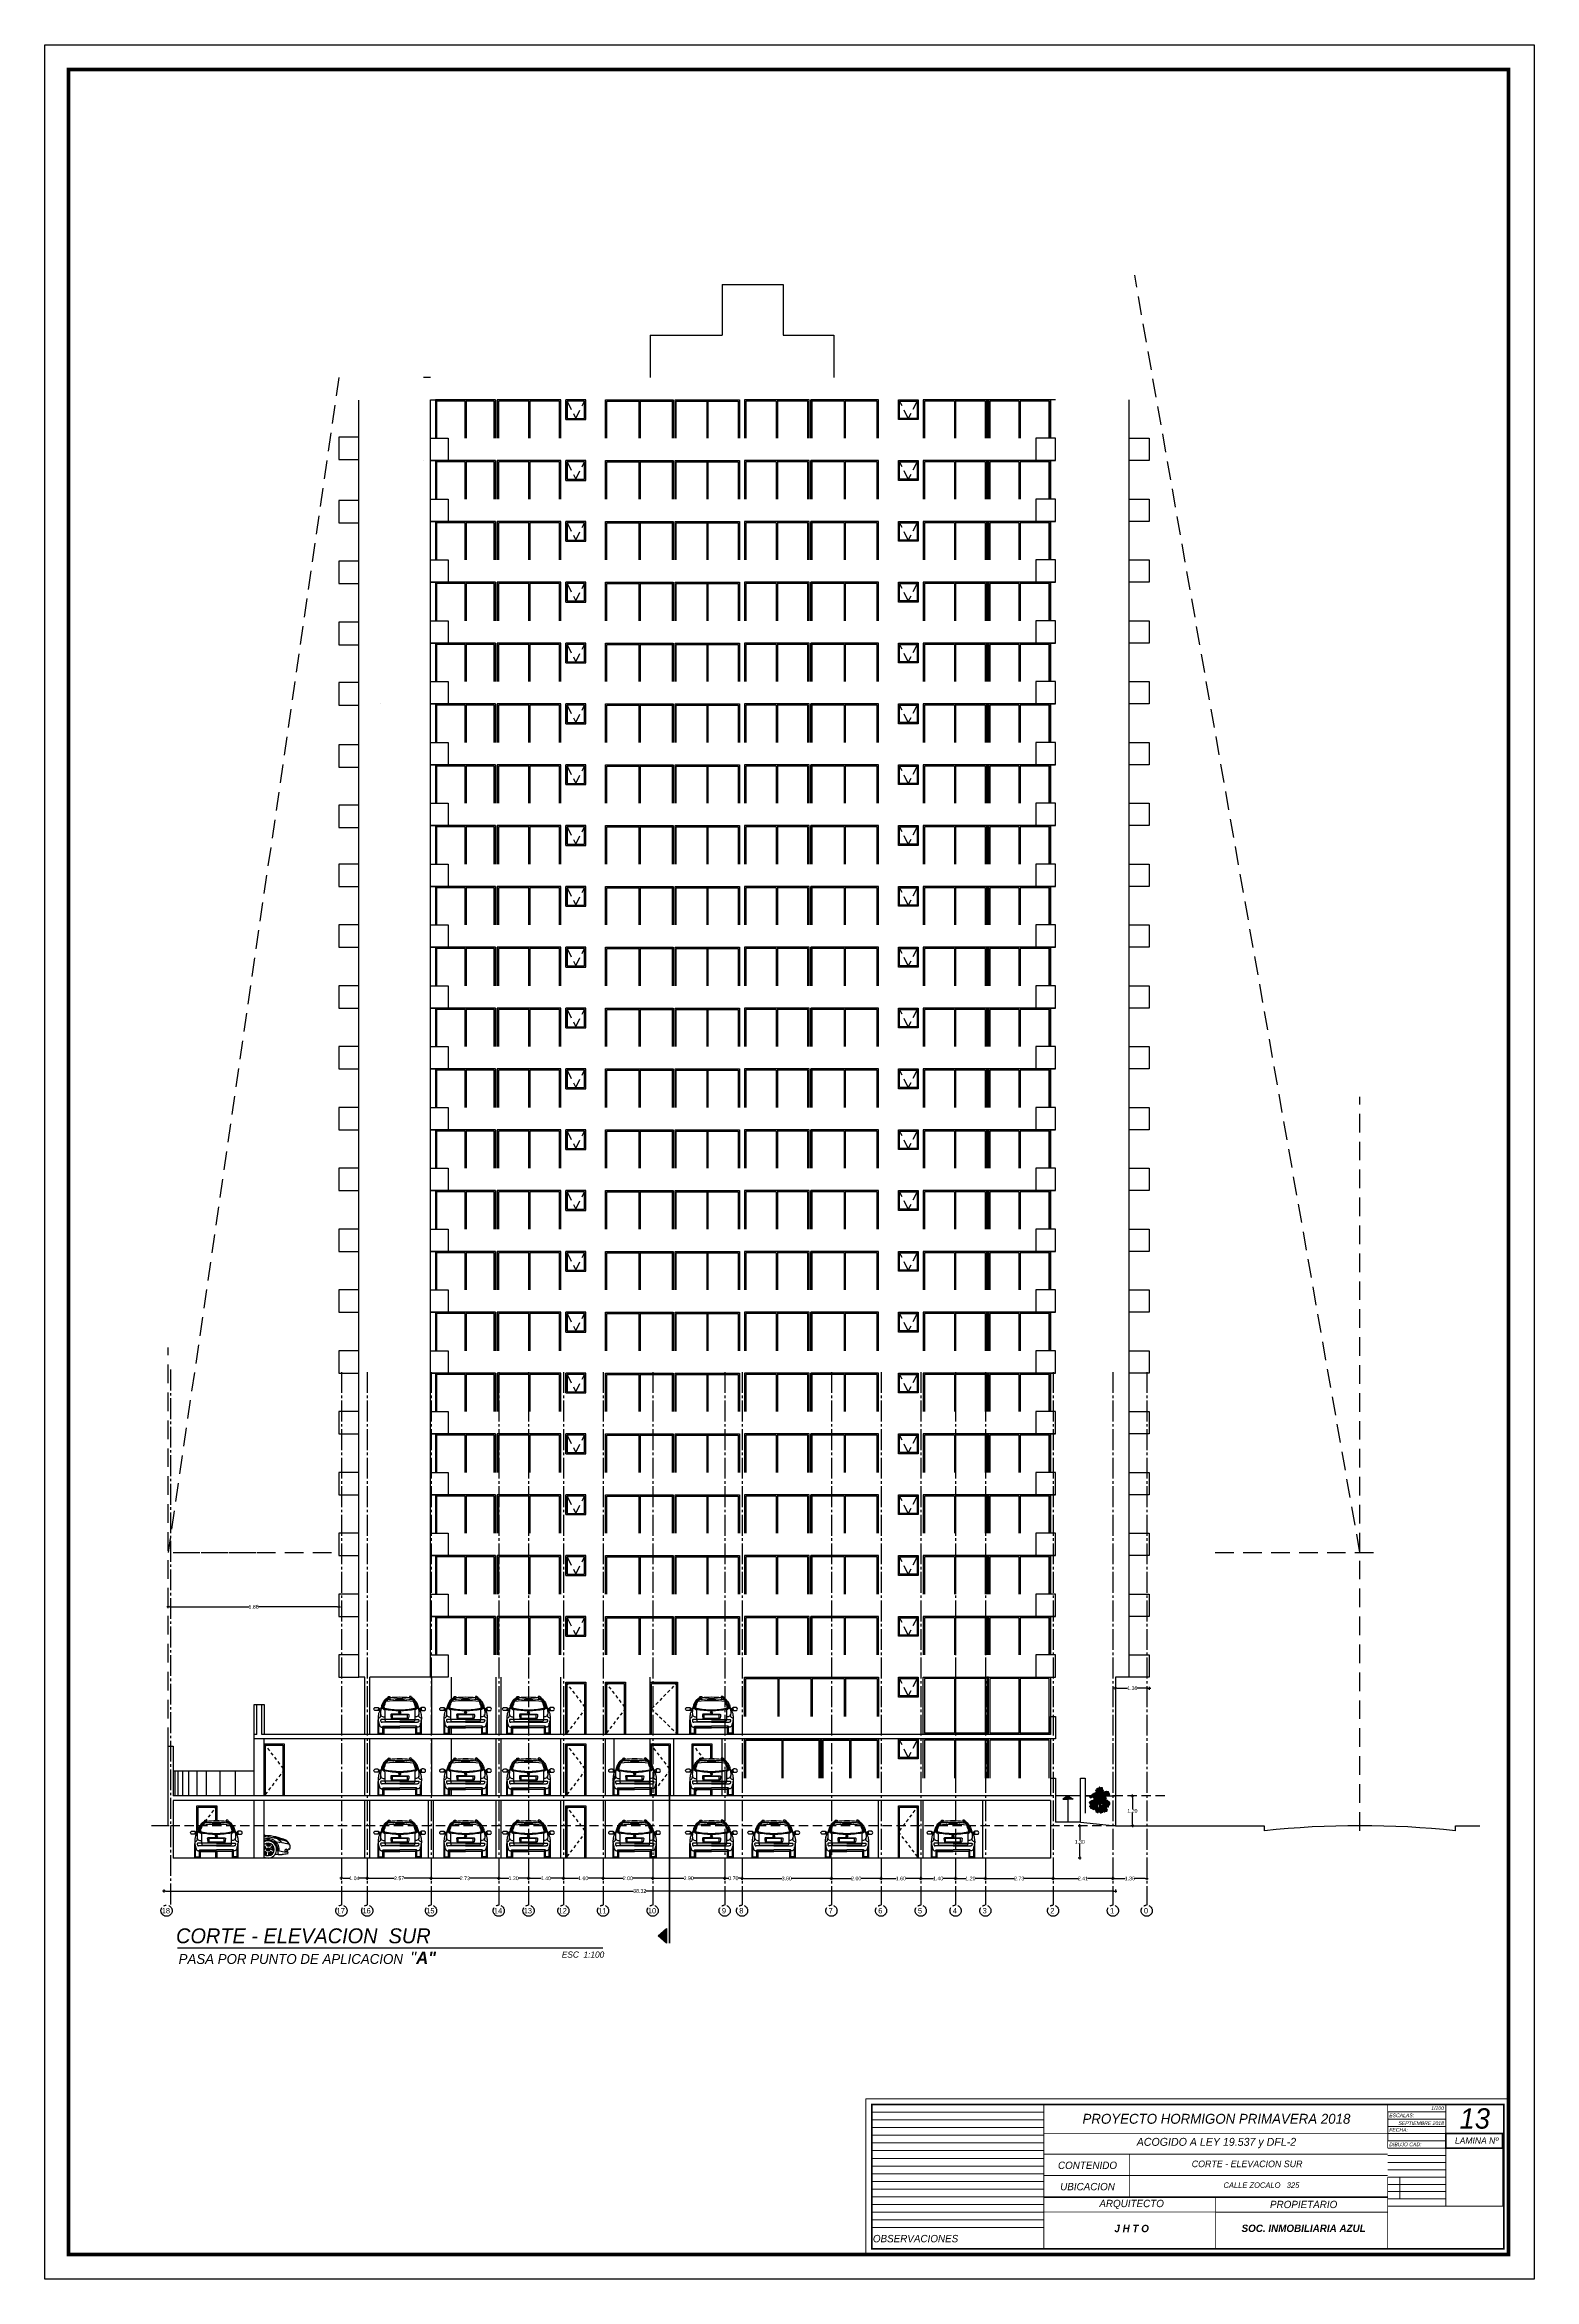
# Model space of a CAD drawing. Header units: millimetres. Extents: x 1217 to 2428, y 234 to 644.
# Drawn here: x 1978.5 to 2038.5, y 357.9 to 447.9 of the extents above; entities that cross this region are included whole.
import ezdxf

# ---------------------------------------------------------------- set-up
doc = ezdxf.new("R2010")
doc.units = ezdxf.units.MM
for name, pattern in [('ACAD_ISO04W100', [30, 24, -3, 0, -3]), ('DASHDOTX2', [0.84, 0.4, -0.2, 0.04, -0.2]), ('HIDDEN', [0.375, 0.25, -0.125]), ('HIDDEN2', [0.1875, 0.125, -0.0625])]:
    doc.linetypes.add(name, pattern=pattern)
doc.layers.get('0').update_dxf_attribs({"lineweight": 5})
for name, color, linetype in [('0.1', 251, 'Continuous'), ('0.2', 2, 'Continuous'), ('CORTES', 30, 'Continuous'), ('EJES', 8, 'Continuous'), ('MURO', 5, 'Continuous')]:
    doc.layers.add(name, color=color, linetype=linetype)
doc.styles.add('INTERARQ', font='arial.ttf')
doc.styles.get("Standard").update_dxf_attribs({"font": 'arial.ttf'})
doc.dimstyles.new('ESCALA_1-50', dxfattribs={"dimtxt": 0.15, "dimasz": 0.06, "dimexe": 0.18, "dimexo": 0.0625, "dimgap": 0, "dimtad": 0, "dimtih": 1, "dimtoh": 1, "dimzin": 0, "dimdsep": 46, "dimtxsty": 'INTERARQ', "dimblk": 'DIMTICK', "dimcen": 0, "dimse1": 1, "dimse2": 1, "dimclrd": 256, "dimclre": 1, "dimclrt": 2, "dimadec": 0, "dimazin": 0, "dimtfac": 4.5, "dimtofl": 0, "dimtmove": 2, "dimatfit": 3, "dimldrblk": 'DIMTICK', "dimfxl": 1, "dimtolj": 1, "dimtzin": 0, "dimarcsym": 0})

# ---------------------------------------------------------------- blocks, each defined once
blk = doc.blocks.new('aut7')
at = {"layer": '0.1'}
for p, q in [((383849.11, 7753099.573, 0), (383848.933, 7753099.573, 0)), ((383849.11, 7753099.573, 0), (383848.933, 7753099.573, 0)), ((383849.047, 7753099.599, 0), (383849.116, 7753099.599, 0)), ((383849.103, 7753099.599, 0), (383849.102, 7753099.651, 0)), ((383849.116, 7753099.599, 0), (383849.11, 7753099.573, 0)), ((383849.316, 7753099.566, 0), (383849.316, 7753099.24, 0)), ((383849.373, 7753100.053, 0), (383849.373, 7753099.998, 0)), ((383849.393, 7753100.074, 0), (383849.393, 7753100.006, 0)), ((383849.448, 7753100.131, 0), (383849.412, 7753100.064, 0)), ((383849.448, 7753100.131, 0), (383849.419, 7753100.076, 0)), ((383849.468, 7753100.117, 0), (383849.45, 7753100.035, 0)), ((383849.522, 7753100.126, 0), (383849.511, 7753100.05, 0)), ((383849.522, 7753100.126, 0), (383849.517, 7753100.09, 0)), ((383849.917, 7753100.008, 0), (383849.745, 7753100.008, 0)), ((383849.745, 7753100.008, 0), (383849.745, 7753099.982, 0)), ((383849.745, 7753099.982, 0), (383849.917, 7753099.982, 0)), ((383849.872, 7753099.504, 0), (383849.901, 7753099.558, 0)), ((383849.872, 7753099.504, 0), (383849.901, 7753099.452, 0)), ((383849.872, 7753099.504, 0), (383849.898, 7753099.504, 0)), ((383849.898, 7753099.504, 0), (383849.911, 7753099.53, 0)), ((383849.898, 7753099.504, 0), (383849.912, 7753099.475, 0)), ((383849.901, 7753099.558, 0), (383849.917, 7753099.558, 0)), ((383849.911, 7753099.53, 0), (383849.917, 7753099.53, 0)), ((383849.917, 7753100.008, 0), (383850.089, 7753100.008, 0)), ((383850.089, 7753099.982, 0), (383849.917, 7753099.982, 0)), ((383849.933, 7753099.558, 0), (383849.917, 7753099.558, 0)), ((383849.924, 7753099.53, 0), (383849.917, 7753099.53, 0)), ((383849.936, 7753099.504, 0), (383849.922, 7753099.475, 0)), ((383849.936, 7753099.504, 0), (383849.924, 7753099.53, 0)), ((383849.963, 7753099.504, 0), (383849.933, 7753099.558, 0)), ((383849.963, 7753099.504, 0), (383849.933, 7753099.452, 0)), ((383849.963, 7753099.504, 0), (383849.936, 7753099.504, 0)), ((383850.089, 7753100.008, 0), (383850.089, 7753099.982, 0)), ((383850.313, 7753100.126, 0), (383850.323, 7753100.05, 0)), ((383850.313, 7753100.126, 0), (383850.318, 7753100.09, 0)), ((383850.367, 7753100.117, 0), (383850.384, 7753100.035, 0)), ((383850.386, 7753100.131, 0), (383850.422, 7753100.064, 0)), ((383850.386, 7753100.131, 0), (383850.416, 7753100.076, 0)), ((383850.441, 7753100.074, 0), (383850.441, 7753100.006, 0)), ((383850.461, 7753100.053, 0), (383850.461, 7753099.998, 0)), ((383850.518, 7753099.566, 0), (383850.518, 7753099.24, 0)), ((383850.718, 7753099.599, 0), (383850.724, 7753099.573, 0)), ((383850.788, 7753099.599, 0), (383850.718, 7753099.599, 0)), ((383850.724, 7753099.573, 0), (383850.902, 7753099.573, 0)), ((383850.724, 7753099.573, 0), (383850.902, 7753099.573, 0)), ((383850.731, 7753099.599, 0), (383850.732, 7753099.651, 0)), ((383849.05, 7753098.652, 0), (383849.05, 7753099.201, 0)), ((383849.05, 7753098.702, 0), (383849.067, 7753098.668, 0)), ((383849.067, 7753098.668, 0), (383849.253, 7753098.668, 0)), ((383849.078, 7753098.618, 0), (383849.078, 7753099.068, 0)), ((383849.917, 7753099.219, 0), (383849.174, 7753099.219, 0)), ((383849.917, 7753099.103, 0), (383849.201, 7753099.103, 0)), ((383849.236, 7753098.618, 0), (383849.236, 7753098.936, 0)), ((383849.253, 7753098.668, 0), (383849.268, 7753098.702, 0)), ((383849.254, 7753098.951, 0), (383849.917, 7753098.951, 0)), ((383849.268, 7753098.951, 0), (383849.268, 7753098.652, 0)), ((383849.268, 7753098.877, 0), (383849.917, 7753098.877, 0)), ((383849.417, 7753099.13, 0), (383849.917, 7753099.13, 0)), ((383849.464, 7753099.129, 0), (383849.464, 7753099.103, 0)), ((383849.917, 7753099.245, 0), (383849.616, 7753099.245, 0)), ((383849.917, 7753099.434, 0), (383849.672, 7753099.434, 0)), ((383849.901, 7753099.452, 0), (383849.917, 7753099.452, 0)), ((383849.912, 7753099.475, 0), (383849.917, 7753099.475, 0)), ((383849.922, 7753099.475, 0), (383849.917, 7753099.475, 0)), ((383849.933, 7753099.452, 0), (383849.917, 7753099.452, 0)), ((383849.917, 7753099.434, 0), (383850.162, 7753099.434, 0)), ((383849.917, 7753099.245, 0), (383850.218, 7753099.245, 0)), ((383849.917, 7753099.219, 0), (383850.66, 7753099.219, 0)), ((383850.418, 7753099.13, 0), (383849.917, 7753099.13, 0)), ((383849.917, 7753099.103, 0), (383850.634, 7753099.103, 0)), ((383850.58, 7753098.951, 0), (383849.917, 7753098.951, 0)), ((383850.566, 7753098.877, 0), (383849.917, 7753098.877, 0)), ((383850.37, 7753099.129, 0), (383850.37, 7753099.103, 0)), ((383850.566, 7753098.951, 0), (383850.566, 7753098.652, 0)), ((383850.581, 7753098.668, 0), (383850.566, 7753098.702, 0)), ((383850.767, 7753098.668, 0), (383850.581, 7753098.668, 0)), ((383850.599, 7753098.618, 0), (383850.599, 7753098.936, 0)), ((383850.756, 7753098.618, 0), (383850.756, 7753099.068, 0)), ((383850.784, 7753098.702, 0), (383850.767, 7753098.668, 0)), ((383850.784, 7753098.652, 0), (383850.784, 7753099.201, 0))]:
    blk.add_line(p, q, dxfattribs=at)
at = {"layer": '0.1', "elevation": 0}
blk.add_lwpolyline([(383850.318, 7753100.09, 0.025593), (383849.917, 7753100.11, 0.025593), (383849.517, 7753100.09)], format="xyb", dxfattribs=at)
blk.add_lwpolyline([(383850.784, 7753099.201), (383850.784, 7753098.652), (383850.767, 7753098.618), (383850.581, 7753098.618), (383850.566, 7753098.652), (383850.566, 7753098.877), (383849.917, 7753098.877), (383849.268, 7753098.877), (383849.268, 7753098.652), (383849.253, 7753098.618), (383849.067, 7753098.618), (383849.05, 7753098.652), (383849.05, 7753099.201)], dxfattribs=at)
blk.add_lwpolyline([(383849.608, 7753099.272), (383850.223, 7753099.272), (383850.223, 7753099.403), (383849.608, 7753099.403)], close=True, dxfattribs=at)
at = {"layer": '0.1'}
for centre, radius, start, end in [((383849.997, 7753103.478, 0), 3.904, 259.63438, 268.82742), ((383849.917, 7753102.485, 0), 2.877, 257.88427, 270), ((383849.913, 7753094.328, 0), 5.642, 89.96222, 95.62487), ((383849.906, 7753096.217, 0), 3.828, 89.83853, 97.14182), ((383849.913, 7753096.19, 0), 3.92, 89.93152, 95.79301), ((383849.922, 7753096.19, 0), 3.92, 84.20699, 90.06848), ((383849.928, 7753096.217, 0), 3.828, 82.85818, 90.16147), ((383849.921, 7753094.328, 0), 5.642, 84.37513, 90.03778), ((383849.917, 7753102.485, 0), 2.877, 270, 282.11573), ((383849.837, 7753103.478, 0), 3.904, 271.17258, 280.36562)]:
    blk.add_arc(centre, radius, start, end, dxfattribs=at)
for points in [[(383848.933, 7753099.573, 0), (383848.906, 7753099.582, 0), (383848.885, 7753099.6, 0), (383848.884, 7753099.669, 0), (383848.902, 7753099.686, 0), (383848.93, 7753099.699, 0), (383848.988, 7753099.705, 0), (383849.044, 7753099.698, 0), (383849.082, 7753099.673, 0), (383849.114, 7753099.638, 0)], [(383848.933, 7753099.573, 0), (383848.906, 7753099.582, 0), (383848.885, 7753099.6, 0), (383848.884, 7753099.669, 0), (383848.902, 7753099.686, 0), (383848.93, 7753099.699, 0), (383848.988, 7753099.705, 0), (383849.044, 7753099.698, 0), (383849.082, 7753099.673, 0), (383849.114, 7753099.638, 0)], [(383849.028, 7753099.703, 0), (383849.055, 7753099.665, 0), (383849.051, 7753099.615, 0), (383849.042, 7753099.589, 0), (383849.022, 7753099.573, 0)], [(383849.114, 7753099.573, 0), (383849.081, 7753099.516, 0), (383849.054, 7753099.389, 0), (383849.044, 7753099.248, 0), (383849.064, 7753099.135, 0), (383849.086, 7753099.031, 0), (383849.116, 7753098.947, 0), (383849.15, 7753098.917, 0), (383849.19, 7753098.91, 0), (383849.231, 7753098.932, 0), (383849.254, 7753098.951, 0)], [(383849.261, 7753099.923, 0), (383849.185, 7753099.763, 0), (383849.163, 7753099.68, 0), (383849.148, 7753099.656, 0), (383849.134, 7753099.64, 0), (383849.114, 7753099.638, 0)], [(383849.261, 7753099.923, 0), (383849.185, 7753099.763, 0), (383849.163, 7753099.68, 0), (383849.148, 7753099.656, 0), (383849.134, 7753099.64, 0), (383849.114, 7753099.638, 0)], [(383849.347, 7753100.036, 0), (383849.278, 7753099.95, 0), (383849.202, 7753099.731, 0), (383849.17, 7753099.652, 0), (383849.157, 7753099.623, 0), (383849.146, 7753099.546, 0), (383849.145, 7753099.448, 0), (383849.156, 7753099.392, 0), (383849.187, 7753099.353, 0), (383849.246, 7753099.321, 0), (383849.321, 7753099.32, 0)], [(383849.164, 7753099.642, 0), (383849.185, 7753099.667, 0), (383849.22, 7753099.671, 0), (383849.233, 7753099.67, 0)], [(383849.233, 7753099.67, 0), (383849.233, 7753099.651, 0), (383849.256, 7753099.635, 0), (383849.289, 7753099.616, 0), (383849.306, 7753099.603, 0), (383849.315, 7753099.585, 0), (383849.316, 7753099.566, 0)], [(383849.233, 7753099.67, 0), (383849.245, 7753099.737, 0), (383849.258, 7753099.792, 0), (383849.287, 7753099.873, 0)], [(383849.261, 7753099.923, 0), (383849.308, 7753099.995, 0), (383849.35, 7753100.037, 0), (383849.368, 7753100.046, 0), (383849.382, 7753100.068, 0), (383849.419, 7753100.076, 0)], [(383849.261, 7753099.923, 0), (383849.308, 7753099.995, 0), (383849.35, 7753100.037, 0), (383849.368, 7753100.046, 0), (383849.382, 7753100.068, 0), (383849.419, 7753100.076, 0)], [(383849.313, 7753099.672, 0), (383849.295, 7753099.676, 0), (383849.289, 7753099.705, 0), (383849.287, 7753099.726, 0), (383849.293, 7753099.755, 0), (383849.36, 7753099.943, 0)], [(383849.511, 7753100.05, 0), (383849.503, 7753100.042, 0), (383849.479, 7753100.037, 0), (383849.422, 7753100.036, 0), (383849.411, 7753100.04, 0), (383849.408, 7753100.053, 0), (383849.412, 7753100.064, 0)], [(383849.448, 7753100.131, 0), (383849.457, 7753100.139, 0), (383849.467, 7753100.144, 0), (383849.512, 7753100.144, 0), (383849.522, 7753100.137, 0), (383849.522, 7753100.126, 0)], [(383849.448, 7753100.131, 0), (383849.457, 7753100.139, 0), (383849.467, 7753100.144, 0), (383849.512, 7753100.144, 0), (383849.522, 7753100.137, 0), (383849.522, 7753100.126, 0)], [(383850.386, 7753100.131, 0), (383850.377, 7753100.139, 0), (383850.367, 7753100.144, 0), (383850.322, 7753100.144, 0), (383850.312, 7753100.137, 0), (383850.313, 7753100.126, 0)], [(383850.386, 7753100.131, 0), (383850.377, 7753100.139, 0), (383850.367, 7753100.144, 0), (383850.322, 7753100.144, 0), (383850.312, 7753100.137, 0), (383850.313, 7753100.126, 0)], [(383850.323, 7753100.05, 0), (383850.331, 7753100.042, 0), (383850.355, 7753100.037, 0), (383850.413, 7753100.036, 0), (383850.423, 7753100.04, 0), (383850.426, 7753100.053, 0), (383850.422, 7753100.064, 0)], [(383850.574, 7753099.923, 0), (383850.527, 7753099.995, 0), (383850.484, 7753100.037, 0), (383850.466, 7753100.046, 0), (383850.453, 7753100.068, 0), (383850.416, 7753100.076, 0)], [(383850.574, 7753099.923, 0), (383850.527, 7753099.995, 0), (383850.484, 7753100.037, 0), (383850.466, 7753100.046, 0), (383850.453, 7753100.068, 0), (383850.416, 7753100.076, 0)], [(383850.521, 7753099.672, 0), (383850.539, 7753099.676, 0), (383850.545, 7753099.705, 0), (383850.548, 7753099.726, 0), (383850.541, 7753099.755, 0), (383850.474, 7753099.943, 0)], [(383850.488, 7753100.036, 0), (383850.556, 7753099.95, 0), (383850.633, 7753099.731, 0), (383850.664, 7753099.652, 0), (383850.677, 7753099.623, 0), (383850.689, 7753099.546, 0), (383850.69, 7753099.448, 0), (383850.678, 7753099.392, 0), (383850.648, 7753099.353, 0), (383850.588, 7753099.321, 0), (383850.514, 7753099.32, 0)], [(383850.601, 7753099.67, 0), (383850.601, 7753099.651, 0), (383850.579, 7753099.635, 0), (383850.546, 7753099.616, 0), (383850.528, 7753099.603, 0), (383850.52, 7753099.585, 0), (383850.518, 7753099.566, 0)], [(383850.601, 7753099.67, 0), (383850.59, 7753099.737, 0), (383850.577, 7753099.792, 0), (383850.548, 7753099.873, 0)], [(383850.574, 7753099.923, 0), (383850.649, 7753099.763, 0), (383850.671, 7753099.68, 0), (383850.686, 7753099.656, 0), (383850.701, 7753099.64, 0), (383850.721, 7753099.638, 0)], [(383850.574, 7753099.923, 0), (383850.649, 7753099.763, 0), (383850.671, 7753099.68, 0), (383850.686, 7753099.656, 0), (383850.701, 7753099.64, 0), (383850.721, 7753099.638, 0)], [(383850.721, 7753099.573, 0), (383850.753, 7753099.516, 0), (383850.78, 7753099.389, 0), (383850.79, 7753099.248, 0), (383850.77, 7753099.135, 0), (383850.748, 7753099.031, 0), (383850.718, 7753098.947, 0), (383850.684, 7753098.917, 0), (383850.644, 7753098.91, 0), (383850.604, 7753098.932, 0), (383850.58, 7753098.951, 0)], [(383850.67, 7753099.642, 0), (383850.65, 7753099.667, 0), (383850.614, 7753099.671, 0), (383850.601, 7753099.67, 0)], [(383850.902, 7753099.573, 0), (383850.928, 7753099.582, 0), (383850.949, 7753099.6, 0), (383850.95, 7753099.669, 0), (383850.932, 7753099.686, 0), (383850.904, 7753099.699, 0), (383850.846, 7753099.705, 0), (383850.79, 7753099.698, 0), (383850.753, 7753099.673, 0), (383850.721, 7753099.638, 0)], [(383850.902, 7753099.573, 0), (383850.928, 7753099.582, 0), (383850.949, 7753099.6, 0), (383850.95, 7753099.669, 0), (383850.932, 7753099.686, 0), (383850.904, 7753099.699, 0), (383850.846, 7753099.705, 0), (383850.79, 7753099.698, 0), (383850.753, 7753099.673, 0), (383850.721, 7753099.638, 0)], [(383850.807, 7753099.703, 0), (383850.779, 7753099.665, 0), (383850.784, 7753099.615, 0), (383850.792, 7753099.589, 0), (383850.813, 7753099.573, 0)], [(383849.043, 7753099.272, 0), (383849.089, 7753099.28, 0), (383849.124, 7753099.307, 0), (383849.143, 7753099.34, 0), (383849.148, 7753099.42, 0)], [(383849.316, 7753099.24, 0), (383849.325, 7753099.178, 0), (383849.334, 7753099.152, 0), (383849.417, 7753099.13, 0)], [(383849.672, 7753099.434, 0), (383849.602, 7753099.431, 0), (383849.572, 7753099.426, 0), (383849.555, 7753099.416, 0), (383849.552, 7753099.385, 0), (383849.568, 7753099.289, 0), (383849.584, 7753099.248, 0), (383849.616, 7753099.245, 0)], [(383850.162, 7753099.434, 0), (383850.233, 7753099.431, 0), (383850.262, 7753099.426, 0), (383850.28, 7753099.416, 0), (383850.283, 7753099.385, 0), (383850.266, 7753099.289, 0), (383850.25, 7753099.248, 0), (383850.218, 7753099.245, 0)], [(383850.518, 7753099.24, 0), (383850.509, 7753099.178, 0), (383850.5, 7753099.152, 0), (383850.418, 7753099.13, 0)], [(383850.791, 7753099.272, 0), (383850.746, 7753099.28, 0), (383850.711, 7753099.307, 0), (383850.691, 7753099.34, 0), (383850.686, 7753099.42, 0)]]:
    blk.add_spline(points, degree=3, dxfattribs=at)
for points, knots in [([(383849.11, 7753099.573, 0), (383849.1, 7753099.555, 0), (383849.067, 7753099.498, 0), (383849.055, 7753099.385, 0), (383849.039, 7753099.279, 0), (383849.047, 7753099.217, 0), (383849.05, 7753099.201, 0)], [0, 0, 0, 0, 0.0640653, 0.1944288, 0.3357799, 0.3826424, 0.3826424, 0.3826424, 0.3826424]), ([(383849.295, 7753099.638, 0), (383849.28, 7753099.64, 0), (383849.262, 7753099.671, 0), (383849.258, 7753099.724, 0), (383849.265, 7753099.777, 0), (383849.275, 7753099.847, 0), (383849.302, 7753099.916, 0), (383849.343, 7753099.99, 0), (383849.397, 7753100.008, 0), (383849.425, 7753100.014, 0), (383849.431, 7753100.015, 0)], [0, 0, 0, 0, 0.042606, 0.0923859, 0.1523141, 0.2073811, 0.3022424, 0.3770388, 0.4476693, 0.463704, 0.463704, 0.463704, 0.463704]), ([(383850.54, 7753099.638, 0), (383850.555, 7753099.64, 0), (383850.572, 7753099.671, 0), (383850.577, 7753099.724, 0), (383850.57, 7753099.777, 0), (383850.559, 7753099.847, 0), (383850.532, 7753099.916, 0), (383850.491, 7753099.99, 0), (383850.438, 7753100.008, 0), (383850.409, 7753100.014, 0), (383850.404, 7753100.015, 0)], [0, 0, 0, 0, 0.042606, 0.0923859, 0.1523141, 0.2073811, 0.3022424, 0.3770388, 0.4476693, 0.463704, 0.463704, 0.463704, 0.463704]), ([(383850.724, 7753099.573, 0), (383850.735, 7753099.555, 0), (383850.767, 7753099.498, 0), (383850.78, 7753099.385, 0), (383850.796, 7753099.279, 0), (383850.787, 7753099.217, 0), (383850.784, 7753099.201, 0)], [0, 0, 0, 0, 0.0640653, 0.1944288, 0.3357799, 0.3826424, 0.3826424, 0.3826424, 0.3826424]), ([(383849.174, 7753099.219, 0), (383849.169, 7753099.219, 0), (383849.159, 7753099.215, 0), (383849.145, 7753099.2, 0), (383849.145, 7753099.172, 0), (383849.151, 7753099.145, 0), (383849.161, 7753099.12, 0), (383849.179, 7753099.105, 0), (383849.194, 7753099.103, 0), (383849.201, 7753099.103, 0)], [0.0148251, 0.0148251, 0.0148251, 0.0148251, 0.0299472, 0.0453318, 0.0747039, 0.1069598, 0.1304417, 0.1528701, 0.1738631, 0.1738631, 0.1738631, 0.1738631]), ([(383850.66, 7753099.219, 0), (383850.665, 7753099.219, 0), (383850.675, 7753099.215, 0), (383850.689, 7753099.2, 0), (383850.689, 7753099.172, 0), (383850.684, 7753099.145, 0), (383850.673, 7753099.12, 0), (383850.655, 7753099.105, 0), (383850.641, 7753099.103, 0), (383850.634, 7753099.103, 0)], [0.0148251, 0.0148251, 0.0148251, 0.0148251, 0.0299472, 0.0453318, 0.0747039, 0.1069598, 0.1304417, 0.1528701, 0.1738631, 0.1738631, 0.1738631, 0.1738631])]:
    blk.add_open_spline(points, degree=3, knots=knots, dxfattribs=at)
blk = doc.blocks.new('DIMTICK')
at = {"color": 1}
for p, q in [((-1, 0), (1, 0)), ((0, 1), (0, -1))]:
    blk.add_line(p, q, dxfattribs=at)
at = {"color": 3, "const_width": 0.141}
blk.add_lwpolyline([(0.7, 0.7), (-0.7, -0.7)], dxfattribs=at)
blk = doc.blocks.new('*D1723')
at = {"layer": '0.1', "lineweight": -2, "ltscale": 3, "transparency": 16777216}
for p, q in [((1990.538, 374.053), (1990.809, 374.053)), ((1991.456, 374.053), (1991.184, 374.053))]:
    blk.add_line(p, q, dxfattribs=at)
at = {"layer": 'DEFPOINTS', "color": 0, "ltscale": 3, "transparency": 16777216}
for p in [(1991.516, 374.991), (1990.478, 373.881, 0), (1991.516, 374.053)]:
    blk.add_point(p, dxfattribs=at)
at = {"layer": '0.1', "lineweight": -2, "ltscale": 3, "transparency": 16777216, "xscale": 0.06, "yscale": 0.06, "zscale": 0.06, "rotation": 180}
blk.add_blockref('DIMTICK', (1990.478, 374.053), dxfattribs=at)
at = {"layer": '0.1', "lineweight": -2, "ltscale": 3, "transparency": 16777216, "xscale": 0.06, "yscale": 0.06, "zscale": 0.06}
blk.add_blockref('DIMTICK', (1991.516, 374.053), dxfattribs=at)
at = {"layer": '0.1', "color": 2, "ltscale": 3, "transparency": 16777216, "insert": (1990.997, 374.053), "char_height": 0.15, "attachment_point": 5, "style": 'INTERARQ'}
blk.add_mtext('\\A1;1.04', dxfattribs=at)
blk = doc.blocks.new('*D1657')
at = {"layer": '0.1', "lineweight": -2, "ltscale": 3, "transparency": 16777216}
for p, q in [((1991.576, 374.053), (1992.605, 374.053)), ((1994.026, 374.053), (1992.997, 374.053))]:
    blk.add_line(p, q, dxfattribs=at)
at = {"layer": 'DEFPOINTS', "color": 0, "ltscale": 3, "transparency": 16777216}
for p in [(1991.516, 374.991), (1994.086, 374.991), (1994.086, 374.053)]:
    blk.add_point(p, dxfattribs=at)
at = {"layer": '0.1', "lineweight": -2, "ltscale": 3, "transparency": 16777216, "xscale": 0.06, "yscale": 0.06, "zscale": 0.06, "rotation": 180}
blk.add_blockref('DIMTICK', (1991.516, 374.053), dxfattribs=at)
at = {"layer": '0.1', "lineweight": -2, "ltscale": 3, "transparency": 16777216, "xscale": 0.06, "yscale": 0.06, "zscale": 0.06}
blk.add_blockref('DIMTICK', (1994.086, 374.053), dxfattribs=at)
at = {"layer": '0.1', "color": 2, "ltscale": 3, "transparency": 16777216, "insert": (1992.801, 374.053), "char_height": 0.15, "attachment_point": 5, "style": 'INTERARQ'}
blk.add_mtext('\\A1;2.57', dxfattribs=at)
blk = doc.blocks.new('*D1658')
at = {"layer": '0.1', "lineweight": -2, "ltscale": 3, "transparency": 16777216}
for p, q in [((1994.146, 374.053), (1995.253, 374.053)), ((1996.753, 374.053), (1995.645, 374.053))]:
    blk.add_line(p, q, dxfattribs=at)
at = {"layer": 'DEFPOINTS', "color": 0, "ltscale": 3, "transparency": 16777216}
for p in [(1994.086, 374.991), (1996.813, 374.991), (1996.813, 374.053)]:
    blk.add_point(p, dxfattribs=at)
at = {"layer": '0.1', "lineweight": -2, "ltscale": 3, "transparency": 16777216, "xscale": 0.06, "yscale": 0.06, "zscale": 0.06, "rotation": 180}
blk.add_blockref('DIMTICK', (1994.086, 374.053), dxfattribs=at)
at = {"layer": '0.1', "lineweight": -2, "ltscale": 3, "transparency": 16777216, "xscale": 0.06, "yscale": 0.06, "zscale": 0.06}
blk.add_blockref('DIMTICK', (1996.813, 374.053), dxfattribs=at)
at = {"layer": '0.1', "color": 2, "ltscale": 3, "transparency": 16777216, "insert": (1995.449, 374.053), "char_height": 0.15, "attachment_point": 5, "style": 'INTERARQ'}
blk.add_mtext('\\A1;2.73', dxfattribs=at)
blk = doc.blocks.new('*D1659')
at = {"layer": '0.1', "lineweight": -2, "ltscale": 3, "transparency": 16777216}
for p, q in [((1996.873, 374.053), (1997.225, 374.053)), ((1997.953, 374.053), (1997.6, 374.053))]:
    blk.add_line(p, q, dxfattribs=at)
at = {"layer": 'DEFPOINTS', "color": 0, "ltscale": 3, "transparency": 16777216}
for p in [(1996.813, 374.991), (1998.013, 374.991), (1998.013, 374.053)]:
    blk.add_point(p, dxfattribs=at)
at = {"layer": '0.1', "lineweight": -2, "ltscale": 3, "transparency": 16777216, "xscale": 0.06, "yscale": 0.06, "zscale": 0.06, "rotation": 180}
blk.add_blockref('DIMTICK', (1996.813, 374.053), dxfattribs=at)
at = {"layer": '0.1', "lineweight": -2, "ltscale": 3, "transparency": 16777216, "xscale": 0.06, "yscale": 0.06, "zscale": 0.06}
blk.add_blockref('DIMTICK', (1998.013, 374.053), dxfattribs=at)
at = {"layer": '0.1', "color": 2, "ltscale": 3, "transparency": 16777216, "insert": (1997.413, 374.053), "char_height": 0.15, "attachment_point": 5, "style": 'INTERARQ'}
blk.add_mtext('\\A1;1.20', dxfattribs=at)
blk = doc.blocks.new('*D1660')
at = {"layer": '0.1', "lineweight": -2, "ltscale": 3, "transparency": 16777216}
for p, q in [((1998.073, 374.053), (1998.527, 374.053)), ((1999.356, 374.053), (1998.902, 374.053))]:
    blk.add_line(p, q, dxfattribs=at)
at = {"layer": 'DEFPOINTS', "color": 0, "ltscale": 3, "transparency": 16777216}
for p in [(1998.013, 374.991), (1999.416, 374.991), (1999.416, 374.053)]:
    blk.add_point(p, dxfattribs=at)
at = {"layer": '0.1', "lineweight": -2, "ltscale": 3, "transparency": 16777216, "xscale": 0.06, "yscale": 0.06, "zscale": 0.06, "rotation": 180}
blk.add_blockref('DIMTICK', (1998.013, 374.053), dxfattribs=at)
at = {"layer": '0.1', "lineweight": -2, "ltscale": 3, "transparency": 16777216, "xscale": 0.06, "yscale": 0.06, "zscale": 0.06}
blk.add_blockref('DIMTICK', (1999.416, 374.053), dxfattribs=at)
at = {"layer": '0.1', "color": 2, "ltscale": 3, "transparency": 16777216, "insert": (1998.714, 374.053), "char_height": 0.15, "attachment_point": 5, "style": 'INTERARQ'}
blk.add_mtext('\\A1;1.40', dxfattribs=at)
blk = doc.blocks.new('*D1661')
at = {"layer": '0.1', "lineweight": -2, "ltscale": 3, "transparency": 16777216}
for p, q in [((1999.476, 374.053), (2000.028, 374.053)), ((2000.955, 374.053), (2000.403, 374.053))]:
    blk.add_line(p, q, dxfattribs=at)
at = {"layer": 'DEFPOINTS', "color": 0, "ltscale": 3, "transparency": 16777216}
for p in [(1999.416, 374.991), (2001.015, 374.991), (2001.015, 374.053)]:
    blk.add_point(p, dxfattribs=at)
at = {"layer": '0.1', "lineweight": -2, "ltscale": 3, "transparency": 16777216, "xscale": 0.06, "yscale": 0.06, "zscale": 0.06, "rotation": 180}
blk.add_blockref('DIMTICK', (1999.416, 374.053), dxfattribs=at)
at = {"layer": '0.1', "lineweight": -2, "ltscale": 3, "transparency": 16777216, "xscale": 0.06, "yscale": 0.06, "zscale": 0.06}
blk.add_blockref('DIMTICK', (2001.015, 374.053), dxfattribs=at)
at = {"layer": '0.1', "color": 2, "ltscale": 3, "transparency": 16777216, "insert": (2000.216, 374.053), "char_height": 0.15, "attachment_point": 5, "style": 'INTERARQ'}
blk.add_mtext('\\A1;1.60', dxfattribs=at)
blk = doc.blocks.new('*D1662')
at = {"layer": '0.1', "lineweight": -2, "ltscale": 3, "transparency": 16777216}
for p, q in [((2001.075, 374.053), (2001.818, 374.053)), ((2002.953, 374.053), (2002.21, 374.053))]:
    blk.add_line(p, q, dxfattribs=at)
at = {"layer": 'DEFPOINTS', "color": 0, "ltscale": 3, "transparency": 16777216}
for p in [(2001.015, 375.744), (2003.013, 374.781, 0), (2003.013, 374.053)]:
    blk.add_point(p, dxfattribs=at)
at = {"layer": '0.1', "lineweight": -2, "ltscale": 3, "transparency": 16777216, "xscale": 0.06, "yscale": 0.06, "zscale": 0.06, "rotation": 180}
blk.add_blockref('DIMTICK', (2001.015, 374.053), dxfattribs=at)
at = {"layer": '0.1', "lineweight": -2, "ltscale": 3, "transparency": 16777216, "xscale": 0.06, "yscale": 0.06, "zscale": 0.06}
blk.add_blockref('DIMTICK', (2003.013, 374.053), dxfattribs=at)
at = {"layer": '0.1', "color": 2, "ltscale": 3, "transparency": 16777216, "insert": (2002.014, 374.053), "char_height": 0.15, "attachment_point": 5, "style": 'INTERARQ'}
blk.add_mtext('\\A1;2.00', dxfattribs=at)
blk = doc.blocks.new('*D1663')
at = {"layer": '0.1', "lineweight": -2, "ltscale": 3, "transparency": 16777216}
for p, q in [((2003.073, 374.053), (2004.267, 374.053)), ((2005.853, 374.053), (2004.659, 374.053))]:
    blk.add_line(p, q, dxfattribs=at)
at = {"layer": 'DEFPOINTS', "color": 0, "ltscale": 3, "transparency": 16777216}
for p in [(2003.013, 374.706, 0), (2005.913, 374.602, 0), (2005.913, 374.053)]:
    blk.add_point(p, dxfattribs=at)
at = {"layer": '0.1', "lineweight": -2, "ltscale": 3, "transparency": 16777216, "xscale": 0.06, "yscale": 0.06, "zscale": 0.06, "rotation": 180}
blk.add_blockref('DIMTICK', (2003.013, 374.053), dxfattribs=at)
at = {"layer": '0.1', "lineweight": -2, "ltscale": 3, "transparency": 16777216, "xscale": 0.06, "yscale": 0.06, "zscale": 0.06}
blk.add_blockref('DIMTICK', (2005.913, 374.053), dxfattribs=at)
at = {"layer": '0.1', "color": 2, "ltscale": 3, "transparency": 16777216, "insert": (2004.463, 374.053), "char_height": 0.15, "attachment_point": 5, "style": 'INTERARQ'}
blk.add_mtext('\\A1;2.90', dxfattribs=at)
blk = doc.blocks.new('*D1664')
at = {"layer": '0.1', "lineweight": -2, "ltscale": 3, "transparency": 16777216}
for p, q in [((2005.973, 374.053), (2006.068, 374.053)), ((2006.553, 374.053), (2006.458, 374.053))]:
    blk.add_line(p, q, dxfattribs=at)
at = {"layer": 'DEFPOINTS', "color": 0, "ltscale": 3, "transparency": 16777216}
for p in [(2005.913, 374.602, 0), (2006.613, 374.61, 0), (2006.613, 374.053)]:
    blk.add_point(p, dxfattribs=at)
at = {"layer": '0.1', "lineweight": -2, "ltscale": 3, "transparency": 16777216, "xscale": 0.06, "yscale": 0.06, "zscale": 0.06, "rotation": 180}
blk.add_blockref('DIMTICK', (2005.913, 374.053), dxfattribs=at)
at = {"layer": '0.1', "lineweight": -2, "ltscale": 3, "transparency": 16777216, "xscale": 0.06, "yscale": 0.06, "zscale": 0.06}
blk.add_blockref('DIMTICK', (2006.613, 374.053), dxfattribs=at)
at = {"layer": '0.1', "color": 2, "ltscale": 3, "transparency": 16777216, "insert": (2006.263, 374.053), "char_height": 0.15, "attachment_point": 5, "style": 'INTERARQ'}
blk.add_mtext('\\A1;0.70', dxfattribs=at)
blk = doc.blocks.new('*D1665')
at = {"layer": '0.1', "lineweight": -2, "ltscale": 3, "transparency": 16777216}
for p, q in [((2006.673, 374.047), (2008.218, 374.047)), ((2010.153, 374.047), (2008.607, 374.047))]:
    blk.add_line(p, q, dxfattribs=at)
at = {"layer": 'DEFPOINTS', "color": 0, "ltscale": 3, "transparency": 16777216}
for p in [(2006.613, 374.61, 0), (2010.213, 374.628, 0), (2010.213, 374.047)]:
    blk.add_point(p, dxfattribs=at)
at = {"layer": '0.1', "lineweight": -2, "ltscale": 3, "transparency": 16777216, "xscale": 0.06, "yscale": 0.06, "zscale": 0.06, "rotation": 180}
blk.add_blockref('DIMTICK', (2006.613, 374.047), dxfattribs=at)
at = {"layer": '0.1', "lineweight": -2, "ltscale": 3, "transparency": 16777216, "xscale": 0.06, "yscale": 0.06, "zscale": 0.06}
blk.add_blockref('DIMTICK', (2010.213, 374.047), dxfattribs=at)
at = {"layer": '0.1', "color": 2, "ltscale": 3, "transparency": 16777216, "insert": (2008.413, 374.047), "char_height": 0.15, "attachment_point": 5, "style": 'INTERARQ'}
blk.add_mtext('\\A1;3.60', dxfattribs=at)
blk = doc.blocks.new('*D1666')
at = {"layer": '0.1', "lineweight": -2, "ltscale": 3, "transparency": 16777216}
for p, q in [((2010.273, 374.047), (2011.016, 374.047)), ((2012.151, 374.047), (2011.408, 374.047))]:
    blk.add_line(p, q, dxfattribs=at)
at = {"layer": 'DEFPOINTS', "color": 0, "ltscale": 3, "transparency": 16777216}
for p in [(2010.213, 374.597, 0), (2012.211, 374.536, 0), (2012.211, 374.047)]:
    blk.add_point(p, dxfattribs=at)
at = {"layer": '0.1', "lineweight": -2, "ltscale": 3, "transparency": 16777216, "xscale": 0.06, "yscale": 0.06, "zscale": 0.06, "rotation": 180}
blk.add_blockref('DIMTICK', (2010.213, 374.047), dxfattribs=at)
at = {"layer": '0.1', "lineweight": -2, "ltscale": 3, "transparency": 16777216, "xscale": 0.06, "yscale": 0.06, "zscale": 0.06}
blk.add_blockref('DIMTICK', (2012.211, 374.047), dxfattribs=at)
at = {"layer": '0.1', "color": 2, "ltscale": 3, "transparency": 16777216, "insert": (2011.212, 374.047), "char_height": 0.15, "attachment_point": 5, "style": 'INTERARQ'}
blk.add_mtext('\\A1;2.00', dxfattribs=at)
blk = doc.blocks.new('*D1667')
at = {"layer": '0.1', "lineweight": -2, "ltscale": 3, "transparency": 16777216}
for p, q in [((2012.271, 374.047), (2012.823, 374.047)), ((2013.75, 374.047), (2013.198, 374.047))]:
    blk.add_line(p, q, dxfattribs=at)
at = {"layer": 'DEFPOINTS', "color": 0, "ltscale": 3, "transparency": 16777216}
for p in [(2012.211, 374.536, 0), (2013.81, 374.623, 0), (2013.81, 374.047)]:
    blk.add_point(p, dxfattribs=at)
at = {"layer": '0.1', "lineweight": -2, "ltscale": 3, "transparency": 16777216, "xscale": 0.06, "yscale": 0.06, "zscale": 0.06, "rotation": 180}
blk.add_blockref('DIMTICK', (2012.211, 374.047), dxfattribs=at)
at = {"layer": '0.1', "lineweight": -2, "ltscale": 3, "transparency": 16777216, "xscale": 0.06, "yscale": 0.06, "zscale": 0.06}
blk.add_blockref('DIMTICK', (2013.81, 374.047), dxfattribs=at)
at = {"layer": '0.1', "color": 2, "ltscale": 3, "transparency": 16777216, "insert": (2013.01, 374.047), "char_height": 0.15, "attachment_point": 5, "style": 'INTERARQ'}
blk.add_mtext('\\A1;1.60', dxfattribs=at)
blk = doc.blocks.new('*D1668')
at = {"layer": '0.1', "lineweight": -2, "ltscale": 3, "transparency": 16777216}
for p, q in [((2013.87, 374.047), (2014.324, 374.047)), ((2015.153, 374.047), (2014.699, 374.047))]:
    blk.add_line(p, q, dxfattribs=at)
at = {"layer": 'DEFPOINTS', "color": 0, "ltscale": 3, "transparency": 16777216}
for p in [(2013.81, 374.728, 0), (2015.213, 374.711, 0), (2015.213, 374.047)]:
    blk.add_point(p, dxfattribs=at)
at = {"layer": '0.1', "lineweight": -2, "ltscale": 3, "transparency": 16777216, "xscale": 0.06, "yscale": 0.06, "zscale": 0.06, "rotation": 180}
blk.add_blockref('DIMTICK', (2013.81, 374.047), dxfattribs=at)
at = {"layer": '0.1', "lineweight": -2, "ltscale": 3, "transparency": 16777216, "xscale": 0.06, "yscale": 0.06, "zscale": 0.06}
blk.add_blockref('DIMTICK', (2015.213, 374.047), dxfattribs=at)
at = {"layer": '0.1', "color": 2, "ltscale": 3, "transparency": 16777216, "insert": (2014.512, 374.047), "char_height": 0.15, "attachment_point": 5, "style": 'INTERARQ'}
blk.add_mtext('\\A1;1.40', dxfattribs=at)
blk = doc.blocks.new('*D1669')
at = {"layer": '0.1', "lineweight": -2, "ltscale": 3, "transparency": 16777216}
for p, q in [((2015.273, 374.047), (2015.626, 374.047)), ((2016.353, 374.047), (2016.001, 374.047))]:
    blk.add_line(p, q, dxfattribs=at)
at = {"layer": 'DEFPOINTS', "color": 0, "ltscale": 3, "transparency": 16777216}
for p in [(2015.213, 374.711, 0), (2016.413, 374.668, 0), (2016.413, 374.047)]:
    blk.add_point(p, dxfattribs=at)
at = {"layer": '0.1', "lineweight": -2, "ltscale": 3, "transparency": 16777216, "xscale": 0.06, "yscale": 0.06, "zscale": 0.06, "rotation": 180}
blk.add_blockref('DIMTICK', (2015.213, 374.047), dxfattribs=at)
at = {"layer": '0.1', "lineweight": -2, "ltscale": 3, "transparency": 16777216, "xscale": 0.06, "yscale": 0.06, "zscale": 0.06}
blk.add_blockref('DIMTICK', (2016.413, 374.047), dxfattribs=at)
at = {"layer": '0.1', "color": 2, "ltscale": 3, "transparency": 16777216, "insert": (2015.813, 374.047), "char_height": 0.15, "attachment_point": 5, "style": 'INTERARQ'}
blk.add_mtext('\\A1;1.20', dxfattribs=at)
blk = doc.blocks.new('*D1670')
at = {"layer": '0.1', "lineweight": -2, "ltscale": 3, "transparency": 16777216}
for p, q in [((2016.473, 374.047), (2017.581, 374.047)), ((2019.08, 374.047), (2017.973, 374.047))]:
    blk.add_line(p, q, dxfattribs=at)
at = {"layer": 'DEFPOINTS', "color": 0, "ltscale": 3, "transparency": 16777216}
for p in [(2016.413, 374.668, 0), (2019.14, 374.644, 0), (2019.14, 374.047)]:
    blk.add_point(p, dxfattribs=at)
at = {"layer": '0.1', "lineweight": -2, "ltscale": 3, "transparency": 16777216, "xscale": 0.06, "yscale": 0.06, "zscale": 0.06, "rotation": 180}
blk.add_blockref('DIMTICK', (2016.413, 374.047), dxfattribs=at)
at = {"layer": '0.1', "lineweight": -2, "ltscale": 3, "transparency": 16777216, "xscale": 0.06, "yscale": 0.06, "zscale": 0.06}
blk.add_blockref('DIMTICK', (2019.14, 374.047), dxfattribs=at)
at = {"layer": '0.1', "color": 2, "ltscale": 3, "transparency": 16777216, "insert": (2017.777, 374.047), "char_height": 0.15, "attachment_point": 5, "style": 'INTERARQ'}
blk.add_mtext('\\A1;2.73', dxfattribs=at)
blk = doc.blocks.new('*D1671')
at = {"layer": '0.1', "lineweight": -2, "ltscale": 3, "transparency": 16777216}
for p, q in [((2019.2, 374.047), (2020.163, 374.047)), ((2021.49, 374.047), (2020.527, 374.047))]:
    blk.add_line(p, q, dxfattribs=at)
at = {"layer": 'DEFPOINTS', "color": 0, "ltscale": 3, "transparency": 16777216}
for p in [(2021.55, 375.356, 0), (2019.14, 374.644, 0), (2021.55, 374.047)]:
    blk.add_point(p, dxfattribs=at)
at = {"layer": '0.1', "lineweight": -2, "ltscale": 3, "transparency": 16777216, "xscale": 0.06, "yscale": 0.06, "zscale": 0.06, "rotation": 180}
blk.add_blockref('DIMTICK', (2019.14, 374.047), dxfattribs=at)
at = {"layer": '0.1', "lineweight": -2, "ltscale": 3, "transparency": 16777216, "xscale": 0.06, "yscale": 0.06, "zscale": 0.06}
blk.add_blockref('DIMTICK', (2021.55, 374.047), dxfattribs=at)
at = {"layer": '0.1', "color": 2, "ltscale": 3, "transparency": 16777216, "insert": (2020.345, 374.047), "char_height": 0.15, "attachment_point": 5, "style": 'INTERARQ'}
blk.add_mtext('\\A1;2.41', dxfattribs=at)
blk = doc.blocks.new('*D1672')
at = {"layer": '0.1', "lineweight": -2, "ltscale": 3, "transparency": 16777216}
for p, q in [((2021.61, 374.047), (2022.043, 374.047)), ((2022.852, 374.047), (2022.419, 374.047))]:
    blk.add_line(p, q, dxfattribs=at)
at = {"layer": 'DEFPOINTS', "color": 0, "ltscale": 3, "transparency": 16777216}
for p in [(2021.55, 375.356, 0), (2022.912, 374.743, 0), (2022.912, 374.047)]:
    blk.add_point(p, dxfattribs=at)
at = {"layer": '0.1', "lineweight": -2, "ltscale": 3, "transparency": 16777216, "xscale": 0.06, "yscale": 0.06, "zscale": 0.06, "rotation": 180}
blk.add_blockref('DIMTICK', (2021.55, 374.047), dxfattribs=at)
at = {"layer": '0.1', "lineweight": -2, "ltscale": 3, "transparency": 16777216, "xscale": 0.06, "yscale": 0.06, "zscale": 0.06}
blk.add_blockref('DIMTICK', (2022.912, 374.047), dxfattribs=at)
at = {"layer": '0.1', "color": 2, "ltscale": 3, "transparency": 16777216, "insert": (2022.231, 374.047), "char_height": 0.15, "attachment_point": 5, "style": 'INTERARQ'}
blk.add_mtext('\\A1;1.36', dxfattribs=at)
blk = doc.blocks.new('*D1725')
at = {"layer": '0.1', "lineweight": -2, "ltscale": 3, "transparency": 16777216}
for p, q in [((2020.218, 376.111), (2020.218, 375.598)), ((2020.218, 374.931), (2020.218, 375.444))]:
    blk.add_line(p, q, dxfattribs=at)
at = {"layer": 'DEFPOINTS', "color": 0, "ltscale": 3, "transparency": 16777216}
for p in [(2021.81, 376.171, 0), (2020.218, 374.871), (2021.45, 374.871, 0)]:
    blk.add_point(p, dxfattribs=at)
at = {"layer": '0.1', "lineweight": -2, "ltscale": 3, "transparency": 16777216, "xscale": 0.06, "yscale": 0.06, "zscale": 0.06}
for p, rotation in [((2020.218, 376.171), 90), ((2020.218, 374.871), 270)]:
    blk.add_blockref('DIMTICK', p, dxfattribs=dict(at, rotation=rotation))
at = {"layer": '0.1', "color": 2, "ltscale": 3, "transparency": 16777216, "insert": (2020.218, 375.521), "char_height": 0.15, "attachment_point": 5, "style": 'INTERARQ'}
blk.add_mtext('\\A1;1.30', dxfattribs=at)
blk = doc.blocks.new('*D1591')
at = {"layer": '0.1', "lineweight": -2, "ltscale": 3, "transparency": 16777216}
for p, q in [((1983.394, 373.542), (2002.24, 373.542)), ((2021.59, 373.542), (2002.744, 373.542))]:
    blk.add_line(p, q, dxfattribs=at)
at = {"layer": 'DEFPOINTS', "color": 0, "ltscale": 3, "transparency": 16777216}
for p in [(2021.65, 376.287, 0), (1983.334, 376.171, 0), (1983.334, 373.542)]:
    blk.add_point(p, dxfattribs=at)
at = {"layer": '0.1', "lineweight": -2, "ltscale": 3, "transparency": 16777216, "xscale": 0.06, "yscale": 0.06, "zscale": 0.06, "rotation": 180}
blk.add_blockref('DIMTICK', (1983.334, 373.542), dxfattribs=at)
at = {"layer": '0.1', "lineweight": -2, "ltscale": 3, "transparency": 16777216, "xscale": 0.06, "yscale": 0.06, "zscale": 0.06}
blk.add_blockref('DIMTICK', (2021.65, 373.542), dxfattribs=at)
at = {"layer": '0.1', "color": 2, "ltscale": 3, "transparency": 16777216, "insert": (2002.492, 373.542), "char_height": 0.15, "attachment_point": 5, "style": 'INTERARQ'}
blk.add_mtext('\\A1;38.32', dxfattribs=at)
blk = doc.blocks.new('*D1715')
at = {"layer": '0.1', "lineweight": -2, "ltscale": 3, "transparency": 16777216}
for p, q in [((1983.558, 384.99), (1986.743, 384.99)), ((1990.318, 384.99), (1987.133, 384.99))]:
    blk.add_line(p, q, dxfattribs=at)
at = {"layer": 'DEFPOINTS', "color": 0, "ltscale": 3, "transparency": 16777216}
for p in [(1983.498, 386.564, 0), (1990.378, 384.99, 0), (1990.378, 384.99)]:
    blk.add_point(p, dxfattribs=at)
at = {"layer": '0.1', "lineweight": -2, "ltscale": 3, "transparency": 16777216, "xscale": 0.06, "yscale": 0.06, "zscale": 0.06, "rotation": 180}
blk.add_blockref('DIMTICK', (1983.498, 384.99), dxfattribs=at)
at = {"layer": '0.1', "lineweight": -2, "ltscale": 3, "transparency": 16777216, "xscale": 0.06, "yscale": 0.06, "zscale": 0.06}
blk.add_blockref('DIMTICK', (1990.378, 384.99), dxfattribs=at)
at = {"layer": '0.1', "color": 2, "ltscale": 3, "transparency": 16777216, "insert": (1986.938, 384.99), "char_height": 0.15, "attachment_point": 5, "style": 'INTERARQ'}
blk.add_mtext('\\A1;6.88', dxfattribs=at)
blk = doc.blocks.new('*D1721')
at = {"layer": 'DEFPOINTS', "color": 0, "ltscale": 3, "transparency": 16777216}
for p in [(2021.65, 382.151, 0), (2023.012, 382.151, 0), (2023.012, 381.709)]:
    blk.add_point(p, dxfattribs=at)
at = {"layer": 'EJES', "lineweight": -2, "ltscale": 3, "transparency": 16777216}
for p, q in [((2021.71, 381.709), (2022.143, 381.709)), ((2022.952, 381.709), (2022.519, 381.709))]:
    blk.add_line(p, q, dxfattribs=at)
at = {"layer": 'EJES', "lineweight": -2, "ltscale": 3, "transparency": 16777216, "xscale": 0.06, "yscale": 0.06, "zscale": 0.06, "rotation": 180}
blk.add_blockref('DIMTICK', (2021.65, 381.709), dxfattribs=at)
at = {"layer": 'EJES', "lineweight": -2, "ltscale": 3, "transparency": 16777216, "xscale": 0.06, "yscale": 0.06, "zscale": 0.06}
blk.add_blockref('DIMTICK', (2023.012, 381.709), dxfattribs=at)
at = {"layer": 'EJES', "color": 2, "ltscale": 3, "transparency": 16777216, "insert": (2022.331, 381.709), "char_height": 0.15, "attachment_point": 5, "style": 'INTERARQ'}
blk.add_mtext('\\A1;1.36', dxfattribs=at)
blk = doc.blocks.new('*D1631')
at = {"layer": '0.1', "lineweight": -2, "ltscale": 3, "transparency": 16777216}
for p, q in [((2022.336, 377.311), (2022.336, 376.848)), ((2022.336, 376.231), (2022.336, 376.694))]:
    blk.add_line(p, q, dxfattribs=at)
at = {"layer": 'DEFPOINTS', "color": 0, "ltscale": 3, "transparency": 16777216}
for p in [(2019.681, 377.371, 0), (2022.336, 377.371), (2022.372, 376.171, 0)]:
    blk.add_point(p, dxfattribs=at)
at = {"layer": '0.1', "lineweight": -2, "ltscale": 3, "transparency": 16777216, "xscale": 0.06, "yscale": 0.06, "zscale": 0.06}
for p, rotation in [((2022.336, 377.371), 90), ((2022.336, 376.171), 270)]:
    blk.add_blockref('DIMTICK', p, dxfattribs=dict(at, rotation=rotation))
at = {"layer": '0.1', "color": 2, "ltscale": 3, "transparency": 16777216, "insert": (2022.336, 376.771), "char_height": 0.15, "attachment_point": 5, "style": 'INTERARQ'}
blk.add_mtext('\\A1;1.20', dxfattribs=at)

msp = doc.modelspace()

# ---------------------------------------------------------------- hatches: boundary and pattern name
at = {"layer": '0.1', "ltscale": 3}
h = msp.add_hatch(color=256, dxfattribs=at)
h.dxf.hatch_style = 1
h.paths.add_polyline_path([(2003.23, 371.737), (2003.574, 372.034), (2003.574, 371.737)])
h.paths.add_polyline_path([(2003.23, 371.737), (2003.574, 371.737), (2003.574, 371.44)])
at = {"layer": 'MURO', "ltscale": 3}
h = msp.add_hatch(color=8, dxfattribs=at)
h.paths.add_polyline_path([(2019.95, 377.235), (2019.739, 377.236), (2019.74, 377.371)])
h.paths.add_polyline_path([(2019.74, 377.371), (2019.739, 377.236), (2019.528, 377.238)])

# ---------------------------------------------------------------- linework, layer by layer
for p, q in [((2018.764, 364.94), (2011.836, 364.94)), ((2018.764, 364.631), (2011.836, 364.631)), ((2018.764, 362.566), (2018.764, 364.94)), ((2018.764, 364.94), (2034.956, 364.94)), ((2034.956, 363.187), (2034.956, 364.94)), ((2034.956, 364.94), (2037.293, 364.94)), ((2037.293, 360.85), (2037.293, 364.94)), ((2018.764, 364.321), (2011.836, 364.321)), ((2018.764, 364.012), (2011.836, 364.012)), ((2018.764, 363.703), (2011.836, 363.703)), ((2018.764, 364.282), (2018.764, 360.85)), ((2032.619, 364.356), (2034.956, 364.356)), ((2032.619, 364.064), (2034.956, 364.064)), ((2032.619, 363.771), (2034.956, 363.771)), ((2034.956, 363.771), (2037.293, 363.771)), ((2018.764, 363.394), (2011.836, 363.394)), ((2018.764, 363.085), (2011.836, 363.085)), ((2018.764, 362.775), (2011.836, 362.775)), ((2032.619, 363.479), (2034.956, 363.479)), ((2032.619, 363.187), (2034.956, 363.187)), ((2032.619, 362.895), (2034.956, 362.895)), ((2034.956, 360.85), (2034.956, 363.187)), ((2034.956, 363.187), (2037.293, 363.187)), ((2018.764, 362.466), (2011.836, 362.466)), ((2018.764, 362.466), (2011.836, 362.466)), ((2018.764, 362.157), (2011.836, 362.157)), ((2018.764, 361.848), (2011.836, 361.848)), ((2018.764, 360.85), (2018.764, 362.566)), ((2018.764, 362.566), (2018.764, 359.135)), ((2032.619, 362.603), (2034.956, 362.603)), ((2032.619, 362.311), (2034.956, 362.311)), ((2032.619, 362.019), (2034.956, 362.019)), ((2033.11, 361.143), (2033.11, 362.019)), ((2037.293, 359.135), (2037.293, 362.566)), ((2018.764, 361.539), (2011.836, 361.539)), ((2018.764, 361.229), (2011.836, 361.229)), ((2018.764, 360.92), (2011.836, 360.92)), ((2021.746, 361.229), (2018.764, 361.229)), ((2021.746, 361.229), (2032.619, 361.229)), ((2032.619, 361.727), (2034.956, 361.727)), ((2032.619, 361.435), (2034.956, 361.435)), ((2032.619, 361.143), (2034.956, 361.143)), ((2018.764, 360.611), (2011.836, 360.611)), ((2018.764, 360.302), (2011.836, 360.302)), ((2032.619, 360.614), (2025.691, 360.614)), ((2018.764, 359.993), (2011.836, 359.993)), ((2018.764, 359.993), (2011.836, 359.993)), ((2018.764, 359.135), (2037.293, 359.135)), ((2032.619, 359.135), (2018.764, 359.135))]:
    msp.add_line(p, q)
for points in [[(2011.604, 358.903), (2037.524, 358.903), (2037.524, 365.171), (2011.604, 365.171)], [(2032.619, 364.064), (2034.956, 364.064), (2034.956, 364.648), (2032.619, 364.648)], [(2032.619, 363.479), (2034.956, 363.479), (2034.956, 364.064), (2032.619, 364.064)]]:
    msp.add_lwpolyline(points, close=True)
for points, const_width in [([(2011.836, 359.135), (2037.293, 359.135), (2037.293, 364.94), (2011.836, 364.94)], 0.0686), ([(2018.764, 359.135), (2011.836, 359.135), (2011.836, 364.94), (2018.764, 364.94)], 0.0343), ([(2011.836, 359.993), (2018.764, 359.993), (2018.764, 364.94), (2011.836, 364.94)], 0.0343), ([(2018.764, 363.771), (2032.619, 363.771), (2032.619, 364.94), (2018.764, 364.94)], 0.0343), ([(2032.619, 364.356), (2034.956, 364.356), (2034.956, 364.94), (2032.619, 364.94)], 0.0343), ([(2032.619, 363.771), (2034.956, 363.771), (2034.956, 364.356), (2032.619, 364.356)], 0.0343), ([(2034.956, 363.187), (2037.249, 363.187), (2037.249, 363.771), (2034.956, 363.771)], 0.0686), ([(2018.764, 362.087), (2022.228, 362.087), (2022.228, 362.945), (2018.764, 362.945)], 0.0343), ([(2018.764, 361.229), (2022.228, 361.229), (2022.228, 362.945), (2018.764, 362.945)], 0.0343), ([(2034.956, 360.85), (2037.249, 360.85), (2037.249, 363.187), (2034.956, 363.187)], 0.0343), ([(2018.764, 361.229), (2022.228, 361.229), (2022.228, 362.087), (2018.764, 362.087)], 0.0343), ([(2011.836, 359.135), (2018.764, 359.135), (2018.764, 359.993), (2011.836, 359.993)], 0.0343), ([(2018.764, 359.135), (2032.619, 359.135), (2032.619, 360.614), (2018.764, 360.614)], 0.0343), ([(2032.619, 360.85), (2037.293, 360.85), (2037.293, 359.135), (2032.619, 359.135)], 0.0343), ([(2032.619, 359.135), (2037.293, 359.135), (2037.293, 360.85), (2032.619, 360.85)], 0.0343)]:
    msp.add_lwpolyline(points, close=True, dxfattribs=dict(const_width=const_width))
at = {"const_width": 0.0343}
for points in [[(2034.956, 363.187), (2034.956, 364.94), (2032.619, 364.94), (2032.619, 363.187)], [(2022.228, 362.945), (2032.619, 362.945)], [(2022.228, 362.087), (2032.619, 362.087)], [(2032.619, 362.024), (2032.619, 360.855)], [(2032.619, 361.198), (2018.764, 361.198)], [(2025.691, 360.614), (2025.691, 361.198)], [(2025.691, 359.135), (2025.691, 360.614)]]:
    msp.add_lwpolyline(points, dxfattribs=at)
at = {"layer": '0.1', "ltscale": 3}
for p, q in [((2015.165, 382.101, 0), (2013.96, 382.101, 0)), ((2013.96, 382.101, 0), (2013.96, 379.901, 0)), ((2016.42, 382.101, 0), (2015.215, 382.101, 0)), ((2016.42, 379.901, 0), (2016.42, 382.101, 0)), ((2017.765, 382.101, 0), (2016.59, 382.101, 0)), ((2016.59, 382.101, 0), (2016.59, 379.901, 0)), ((2018.99, 382.101, 0), (2017.815, 382.101, 0)), ((2018.99, 379.901, 0), (2018.99, 382.101, 0)), ((2015.165, 379.901, 0), (2013.96, 379.901, 0)), ((2016.42, 379.901, 0), (2015.215, 379.901, 0)), ((2017.765, 379.901, 0), (2016.59, 379.901, 0)), ((2018.99, 379.901, 0), (2017.815, 379.901, 0)), ((2015.165, 379.621, 0), (2013.96, 379.621, 0)), ((2016.42, 379.621, 0), (2015.215, 379.621, 0)), ((2017.765, 379.621, 0), (2016.59, 379.621, 0)), ((2018.99, 379.621, 0), (2017.815, 379.621, 0))]:
    msp.add_line(p, q, dxfattribs=at)
at = {"layer": '0.1'}
for p, q in [((1987.374, 375.371, 0), (1987.42, 375.299, 0)), ((1987.374, 375.371, 0), (1987.42, 375.299, 0)), ((1987.447, 375.416, 0), (1987.496, 375.345, 0)), ((1987.447, 375.416, 0), (1987.496, 375.345, 0)), ((1987.623, 375.404, 0), (1987.569, 375.338, 0)), ((1987.623, 375.404, 0), (1987.569, 375.338, 0)), ((1987.689, 375.348, 0), (1987.636, 375.28, 0)), ((1987.689, 375.348, 0), (1987.636, 375.28, 0)), ((1987.691, 375.306, 0), (1987.649, 375.297, 0)), ((1987.691, 375.306, 0), (1987.649, 375.297, 0)), ((1987.964, 375.501, 0), (1987.78, 375.503, 0)), ((1987.964, 375.501, 0), (1987.78, 375.503, 0)), ((1988.344, 375.443, 0), (1988.354, 375.422, 0)), ((1988.344, 375.443, 0), (1988.354, 375.422, 0)), ((1987.366, 375.224, 0), (1987.391, 375.232, 0)), ((1987.366, 375.224, 0), (1987.391, 375.232, 0)), ((1987.366, 375.133, 0), (1987.411, 375.145, 0)), ((1987.366, 375.133, 0), (1987.411, 375.145, 0)), ((1987.464, 375.01, 0), (1987.466, 375.097, 0)), ((1987.464, 375.01, 0), (1987.466, 375.097, 0)), ((1987.471, 375.2, 0), (1987.476, 375.212, 0)), ((1987.471, 375.2, 0), (1987.476, 375.212, 0)), ((1987.482, 375.192, 0), (1987.471, 375.2, 0)), ((1987.482, 375.192, 0), (1987.471, 375.2, 0)), ((1987.476, 375.212, 0), (1987.489, 375.212, 0)), ((1987.476, 375.212, 0), (1987.489, 375.212, 0)), ((1987.493, 375.2, 0), (1987.482, 375.192, 0)), ((1987.493, 375.2, 0), (1987.482, 375.192, 0)), ((1987.486, 375.246, 0), (1987.49, 375.259, 0)), ((1987.486, 375.246, 0), (1987.49, 375.259, 0)), ((1987.497, 375.238, 0), (1987.486, 375.246, 0)), ((1987.497, 375.238, 0), (1987.486, 375.246, 0)), ((1987.489, 375.212, 0), (1987.493, 375.2, 0)), ((1987.489, 375.212, 0), (1987.493, 375.2, 0)), ((1987.49, 375.259, 0), (1987.504, 375.259, 0)), ((1987.49, 375.259, 0), (1987.504, 375.259, 0)), ((1987.508, 375.246, 0), (1987.497, 375.238, 0)), ((1987.508, 375.246, 0), (1987.497, 375.238, 0)), ((1987.504, 375.259, 0), (1987.508, 375.246, 0)), ((1987.504, 375.259, 0), (1987.508, 375.246, 0)), ((1987.511, 375.171, 0), (1987.515, 375.184, 0)), ((1987.511, 375.171, 0), (1987.515, 375.184, 0)), ((1987.521, 375.163, 0), (1987.511, 375.171, 0)), ((1987.521, 375.163, 0), (1987.511, 375.171, 0)), ((1987.515, 375.184, 0), (1987.528, 375.184, 0)), ((1987.515, 375.184, 0), (1987.528, 375.184, 0)), ((1987.532, 375.171, 0), (1987.521, 375.163, 0)), ((1987.532, 375.171, 0), (1987.521, 375.163, 0)), ((1987.528, 375.184, 0), (1987.532, 375.171, 0)), ((1987.528, 375.184, 0), (1987.532, 375.171, 0)), ((1987.535, 375.246, 0), (1987.539, 375.259, 0)), ((1987.535, 375.246, 0), (1987.539, 375.259, 0)), ((1987.546, 375.238, 0), (1987.535, 375.246, 0)), ((1987.546, 375.238, 0), (1987.535, 375.246, 0)), ((1987.539, 375.259, 0), (1987.552, 375.259, 0)), ((1987.539, 375.259, 0), (1987.552, 375.259, 0)), ((1987.556, 375.246, 0), (1987.546, 375.238, 0)), ((1987.556, 375.246, 0), (1987.546, 375.238, 0)), ((1987.549, 375.004, 0), (1987.555, 375.089, 0)), ((1987.549, 375.004, 0), (1987.555, 375.089, 0)), ((1987.55, 375.2, 0), (1987.554, 375.212, 0)), ((1987.55, 375.2, 0), (1987.554, 375.212, 0)), ((1987.561, 375.192, 0), (1987.55, 375.2, 0)), ((1987.561, 375.192, 0), (1987.55, 375.2, 0)), ((1987.552, 375.259, 0), (1987.556, 375.246, 0)), ((1987.552, 375.259, 0), (1987.556, 375.246, 0)), ((1987.554, 375.212, 0), (1987.567, 375.212, 0)), ((1987.554, 375.212, 0), (1987.567, 375.212, 0)), ((1987.571, 375.2, 0), (1987.561, 375.192, 0)), ((1987.571, 375.2, 0), (1987.561, 375.192, 0)), ((1987.567, 375.212, 0), (1987.571, 375.2, 0)), ((1987.567, 375.212, 0), (1987.571, 375.2, 0)), ((1987.617, 375.05, 0), (1987.571, 375.095, 0)), ((1987.617, 375.05, 0), (1987.571, 375.095, 0)), ((1987.699, 375.098, 0), (1987.618, 375.127, 0)), ((1987.699, 375.098, 0), (1987.618, 375.127, 0)), ((1987.731, 375.177, 0), (1987.652, 375.209, 0)), ((1987.731, 375.177, 0), (1987.652, 375.209, 0)), ((1987.807, 375.023, 0), (1987.924, 375.025, 0)), ((1987.807, 375.023, 0), (1987.924, 375.025, 0)), ((1987.942, 375.012, 0), (1988.082, 375.012, 0)), ((1987.942, 375.012, 0), (1988.082, 375.012, 0)), ((1988.321, 375.112, 0), (1988.172, 375.112, 0)), ((1988.321, 375.112, 0), (1988.172, 375.112, 0)), ((1988.381, 375.226, 0), (1988.347, 375.226, 0)), ((1988.381, 375.226, 0), (1988.347, 375.226, 0))]:
    msp.add_line(p, q, dxfattribs=at)
at = {"layer": '0.1', "ltscale": 3}
for points in [[(1978.524, 357.903), (1978.524, 447.903), (2038.524, 447.903), (2038.524, 357.903), (1978.524, 357.903)], [(1983.872, 371.255), (2001.002, 371.255)]]:
    msp.add_lwpolyline(points, dxfattribs=at)
at = {"layer": '0.1', "ltscale": 3, "const_width": 0.15}
msp.add_lwpolyline([(1979.488, 358.903), (1979.488, 446.903), (2037.488, 446.903), (2037.488, 358.903)], close=True, dxfattribs=at)
at = {"layer": '0.1', "ltscale": 3, "elevation": 0}
for points in [[(2005.813, 438.251), (2005.813, 436.201)], [(2005.813, 438.251), (2008.263, 438.251)], [(2008.263, 438.251), (2008.263, 436.201)], [(2002.913, 436.201), (2002.913, 434.501)], [(2002.913, 436.201), (2005.813, 436.201)], [(2008.263, 436.201), (2010.313, 436.201)], [(2010.313, 436.201), (2010.313, 434.501)], [(1996.684, 432.051), (1996.684, 433.601), (1994.26, 433.601), (1994.26, 432.051)], [(1995.447, 433.551), (1994.31, 433.551), (1994.31, 432.051)], [(1995.447, 433.601), (1995.447, 432.051)], [(1996.634, 432.051), (1996.634, 433.551), (1995.497, 433.551)], [(1995.497, 433.551), (1995.497, 432.051)], [(1999.316, 432.051), (1999.316, 433.601), (1996.754, 433.601), (1996.754, 432.051)], [(1998.01, 433.551), (1996.804, 433.551), (1996.804, 432.051)], [(1998.01, 433.601), (1998.01, 432.051)], [(1999.266, 432.051), (1999.266, 433.551), (1998.06, 433.551)], [(1998.06, 433.551), (1998.06, 432.051)], [(2001.115, 432.051), (2001.115, 433.601), (2003.845, 433.601), (2003.845, 432.051)], [(2001.165, 432.051), (2001.165, 433.551), (2002.455, 433.551)], [(2002.455, 433.601), (2002.455, 432.051)], [(2002.505, 433.551), (2003.795, 433.551), (2003.795, 432.051)], [(2002.505, 433.551), (2002.505, 432.051)], [(2003.915, 432.051), (2003.915, 433.601), (2006.513, 433.601), (2006.513, 432.051)], [(2003.965, 432.051), (2003.965, 433.551), (2005.189, 433.551)], [(2005.189, 433.601), (2005.189, 432.051)], [(2005.239, 433.551), (2006.463, 433.551), (2006.463, 432.051)], [(2005.239, 433.551), (2005.239, 432.051)], [(2009.31, 432.051), (2009.31, 433.601), (2006.713, 433.601), (2006.713, 432.051)], [(2007.987, 433.551), (2006.763, 433.551), (2006.763, 432.051)], [(2007.987, 433.551), (2007.987, 432.051)], [(2008.037, 433.601), (2008.037, 432.051)], [(2009.26, 432.051), (2009.26, 433.551), (2008.037, 433.551)], [(2012.111, 432.051), (2012.111, 433.601), (2009.38, 433.601), (2009.38, 432.051)], [(2010.721, 433.551), (2009.43, 433.551), (2009.43, 432.051)], [(2010.721, 433.551), (2010.721, 432.051)], [(2010.771, 433.601), (2010.771, 432.051)], [(2012.061, 432.051), (2012.061, 433.551), (2010.771, 433.551)], [(2016.47, 432.051), (2016.47, 433.601), (2013.91, 433.601), (2013.91, 432.051)], [(2015.165, 433.551), (2013.96, 433.551), (2013.96, 432.051)], [(2015.165, 433.551), (2015.165, 432.051)], [(2015.215, 433.601), (2015.215, 432.051)], [(2016.42, 432.051), (2016.42, 433.551), (2015.215, 433.551)], [(2019.04, 432.051), (2019.04, 433.601), (2016.54, 433.601), (2016.54, 432.051)], [(2017.609, 433.551), (2016.59, 433.551), (2016.59, 432.051)], [(2017.765, 433.551), (2016.59, 433.551), (2016.59, 432.051)], [(2017.765, 433.551), (2017.765, 432.051)], [(2017.815, 433.601), (2017.815, 432.051)], [(2018.99, 432.051), (2018.99, 433.551), (2017.815, 433.551)], [(1991.18, 432.093), (1990.378, 432.093), (1990.378, 431.193), (1991.18, 431.193)], [(2022.21, 432.051), (2023.012, 432.051), (2023.012, 431.151), (2022.21, 431.151)], [(1996.684, 429.601), (1996.684, 431.151), (1994.26, 431.151), (1994.26, 429.601)], [(1995.447, 431.101), (1994.31, 431.101), (1994.31, 429.601)], [(1995.447, 431.151), (1995.447, 429.601)], [(1996.634, 429.601), (1996.634, 431.101), (1995.497, 431.101)], [(1995.497, 431.101), (1995.497, 429.601)], [(1999.316, 429.601), (1999.316, 431.151), (1996.754, 431.151), (1996.754, 429.601)], [(1998.01, 431.101), (1996.804, 431.101), (1996.804, 429.601)], [(1998.01, 431.151), (1998.01, 429.601)], [(1999.266, 429.601), (1999.266, 431.101), (1998.06, 431.101)], [(1998.06, 431.101), (1998.06, 429.601)], [(2001.115, 429.601), (2001.115, 431.151), (2003.845, 431.151), (2003.845, 429.601)], [(2001.165, 429.601), (2001.165, 431.101), (2002.455, 431.101)], [(2002.455, 431.151), (2002.455, 429.601)], [(2002.505, 431.101), (2003.795, 431.101), (2003.795, 429.601)], [(2002.505, 431.101), (2002.505, 429.601)], [(2003.915, 429.601), (2003.915, 431.151), (2006.513, 431.151), (2006.513, 429.601)], [(2003.965, 429.601), (2003.965, 431.101), (2005.189, 431.101)], [(2005.189, 431.151), (2005.189, 429.601)], [(2005.239, 431.101), (2006.463, 431.101), (2006.463, 429.601)], [(2005.239, 431.101), (2005.239, 429.601)], [(2009.31, 429.601), (2009.31, 431.151), (2006.713, 431.151), (2006.713, 429.601)], [(2007.987, 431.101), (2006.763, 431.101), (2006.763, 429.601)], [(2007.987, 431.101), (2007.987, 429.601)], [(2008.037, 431.151), (2008.037, 429.601)], [(2009.26, 429.601), (2009.26, 431.101), (2008.037, 431.101)], [(2012.111, 429.601), (2012.111, 431.151), (2009.38, 431.151), (2009.38, 429.601)], [(2010.721, 431.101), (2009.43, 431.101), (2009.43, 429.601)], [(2010.721, 431.101), (2010.721, 429.601)], [(2010.771, 431.151), (2010.771, 429.601)], [(2012.061, 429.601), (2012.061, 431.101), (2010.771, 431.101)], [(2016.47, 429.601), (2016.47, 431.151), (2013.91, 431.151), (2013.91, 429.601)], [(2015.165, 431.101), (2013.96, 431.101), (2013.96, 429.601)], [(2015.165, 431.101), (2015.165, 429.601)], [(2015.215, 431.151), (2015.215, 429.601)], [(2016.42, 429.601), (2016.42, 431.101), (2015.215, 431.101)], [(2019.04, 429.601), (2019.04, 431.151), (2016.54, 431.151), (2016.54, 429.601)], [(2017.765, 431.101), (2016.59, 431.101), (2016.59, 429.601)], [(2017.765, 431.101), (2017.765, 429.601)], [(2017.815, 431.151), (2017.815, 429.601)], [(2018.99, 429.601), (2018.99, 431.101), (2017.815, 431.101)], [(2023.012, 431.151), (2022.21, 431.151)], [(1991.18, 429.551), (1990.378, 429.551), (1990.378, 428.651), (1991.18, 428.651)], [(2022.21, 429.601), (2023.012, 429.601), (2023.012, 428.701), (2022.21, 428.701)], [(1996.684, 427.151), (1996.684, 428.701), (1994.26, 428.701), (1994.26, 427.151)], [(1995.447, 428.651), (1994.31, 428.651), (1994.31, 427.151)], [(1995.447, 428.701), (1995.447, 427.151)], [(1996.634, 427.151), (1996.634, 428.651), (1995.497, 428.651)], [(1995.497, 428.651), (1995.497, 427.151)], [(1999.316, 427.151), (1999.316, 428.701), (1996.754, 428.701), (1996.754, 427.151)], [(1998.01, 428.651), (1996.804, 428.651), (1996.804, 427.151)], [(1998.01, 428.701), (1998.01, 427.151)], [(1999.266, 427.151), (1999.266, 428.651), (1998.06, 428.651)], [(1998.06, 428.651), (1998.06, 427.151)], [(2001.115, 427.151), (2001.115, 428.701), (2003.845, 428.701), (2003.845, 427.151)], [(2001.165, 427.151), (2001.165, 428.651), (2002.455, 428.651)], [(2002.455, 428.701), (2002.455, 427.151)], [(2002.505, 428.651), (2003.795, 428.651), (2003.795, 427.151)], [(2002.505, 428.651), (2002.505, 427.151)], [(2003.915, 427.151), (2003.915, 428.701), (2006.513, 428.701), (2006.513, 427.151)], [(2003.965, 427.151), (2003.965, 428.651), (2005.189, 428.651)], [(2005.189, 428.701), (2005.189, 427.151)], [(2005.239, 428.651), (2006.463, 428.651), (2006.463, 427.151)], [(2005.239, 428.651), (2005.239, 427.151)], [(2009.31, 427.151), (2009.31, 428.701), (2006.713, 428.701), (2006.713, 427.151)], [(2007.987, 428.651), (2006.763, 428.651), (2006.763, 427.151)], [(2007.987, 428.651), (2007.987, 427.151)], [(2008.037, 428.701), (2008.037, 427.151)], [(2009.26, 427.151), (2009.26, 428.651), (2008.037, 428.651)], [(2012.111, 427.151), (2012.111, 428.701), (2009.38, 428.701), (2009.38, 427.151)], [(2010.721, 428.651), (2009.43, 428.651), (2009.43, 427.151)], [(2010.721, 428.651), (2010.721, 427.151)], [(2010.771, 428.701), (2010.771, 427.151)], [(2012.061, 427.151), (2012.061, 428.651), (2010.771, 428.651)], [(2016.47, 427.151), (2016.47, 428.701), (2013.91, 428.701), (2013.91, 427.151)], [(2015.165, 428.651), (2013.96, 428.651), (2013.96, 427.151)], [(2015.165, 428.651), (2015.165, 427.151)], [(2015.215, 428.701), (2015.215, 427.151)], [(2016.42, 427.151), (2016.42, 428.651), (2015.215, 428.651)], [(2019.04, 427.151), (2019.04, 428.701), (2016.54, 428.701), (2016.54, 427.151)], [(2017.765, 428.651), (2016.59, 428.651), (2016.59, 427.151)], [(2017.765, 428.651), (2017.765, 427.151)], [(2017.815, 428.701), (2017.815, 427.151)], [(2018.99, 427.151), (2018.99, 428.651), (2017.815, 428.651)], [(2023.012, 428.701), (2022.21, 428.701)], [(1991.18, 427.107), (1990.378, 427.107), (1990.378, 426.207), (1991.18, 426.207)], [(2022.21, 427.151), (2023.012, 427.151), (2023.012, 426.251), (2022.21, 426.251)], [(1996.684, 424.701), (1996.684, 426.251), (1994.26, 426.251), (1994.26, 424.701)], [(1995.447, 426.201), (1994.31, 426.201), (1994.31, 424.701)], [(1995.447, 426.251), (1995.447, 424.701)], [(1996.634, 424.701), (1996.634, 426.201), (1995.497, 426.201)], [(1995.497, 426.201), (1995.497, 424.701)], [(1999.316, 424.701), (1999.316, 426.251), (1996.754, 426.251), (1996.754, 424.701)], [(1998.01, 426.201), (1996.804, 426.201), (1996.804, 424.701)], [(1998.01, 426.251), (1998.01, 424.701)], [(1999.266, 424.701), (1999.266, 426.201), (1998.06, 426.201)], [(1998.06, 426.201), (1998.06, 424.701)], [(2001.115, 424.701), (2001.115, 426.251), (2003.845, 426.251), (2003.845, 424.701)], [(2001.165, 424.701), (2001.165, 426.201), (2002.455, 426.201)], [(2002.455, 426.251), (2002.455, 424.701)], [(2002.505, 426.201), (2003.795, 426.201), (2003.795, 424.701)], [(2002.505, 426.201), (2002.505, 424.701)], [(2003.915, 424.701), (2003.915, 426.251), (2006.513, 426.251), (2006.513, 424.701)], [(2003.965, 424.701), (2003.965, 426.201), (2005.189, 426.201)], [(2005.189, 426.251), (2005.189, 424.701)], [(2005.239, 426.201), (2006.463, 426.201), (2006.463, 424.701)], [(2005.239, 426.201), (2005.239, 424.701)], [(2009.31, 424.701), (2009.31, 426.251), (2006.713, 426.251), (2006.713, 424.701)], [(2007.987, 426.201), (2006.763, 426.201), (2006.763, 424.701)], [(2007.987, 426.201), (2007.987, 424.701)], [(2008.037, 426.251), (2008.037, 424.701)], [(2009.26, 424.701), (2009.26, 426.201), (2008.037, 426.201)], [(2012.111, 424.701), (2012.111, 426.251), (2009.38, 426.251), (2009.38, 424.701)], [(2010.721, 426.201), (2009.43, 426.201), (2009.43, 424.701)], [(2010.721, 426.201), (2010.721, 424.701)], [(2010.771, 426.251), (2010.771, 424.701)], [(2012.061, 424.701), (2012.061, 426.201), (2010.771, 426.201)], [(2016.47, 424.701), (2016.47, 426.251), (2013.91, 426.251), (2013.91, 424.701)], [(2015.165, 426.201), (2013.96, 426.201), (2013.96, 424.701)], [(2015.165, 426.201), (2015.165, 424.701)], [(2015.215, 426.251), (2015.215, 424.701)], [(2016.42, 424.701), (2016.42, 426.201), (2015.215, 426.201)], [(2019.04, 424.701), (2019.04, 426.251), (2016.54, 426.251), (2016.54, 424.701)], [(2017.765, 426.201), (2016.59, 426.201), (2016.59, 424.701)], [(2017.765, 426.201), (2017.765, 424.701)], [(2017.815, 426.251), (2017.815, 424.701)], [(2018.99, 424.701), (2018.99, 426.201), (2017.815, 426.201)], [(2023.012, 426.251), (2022.21, 426.251)], [(1991.18, 424.639), (1990.378, 424.639), (1990.378, 423.739), (1991.18, 423.739)], [(2022.21, 424.701), (2023.012, 424.701), (2023.012, 423.801), (2022.21, 423.801)], [(1996.684, 422.251), (1996.684, 423.801), (1994.26, 423.801), (1994.26, 422.251)], [(1995.447, 423.751), (1994.31, 423.751), (1994.31, 422.251)], [(1995.447, 423.801), (1995.447, 422.251)], [(1996.634, 422.251), (1996.634, 423.751), (1995.497, 423.751)], [(1995.497, 423.751), (1995.497, 422.251)], [(1999.316, 422.251), (1999.316, 423.801), (1996.754, 423.801), (1996.754, 422.251)], [(1998.01, 423.751), (1996.804, 423.751), (1996.804, 422.251)], [(1998.01, 423.801), (1998.01, 422.251)], [(1999.266, 422.251), (1999.266, 423.751), (1998.06, 423.751)], [(1998.06, 423.751), (1998.06, 422.251)], [(2001.115, 422.251), (2001.115, 423.801), (2003.845, 423.801), (2003.845, 422.251)], [(2001.165, 422.251), (2001.165, 423.751), (2002.455, 423.751)], [(2002.455, 423.801), (2002.455, 422.251)], [(2002.505, 423.751), (2003.795, 423.751), (2003.795, 422.251)], [(2002.505, 423.751), (2002.505, 422.251)], [(2003.915, 422.251), (2003.915, 423.801), (2006.513, 423.801), (2006.513, 422.251)], [(2003.965, 422.251), (2003.965, 423.751), (2005.189, 423.751)], [(2005.189, 423.801), (2005.189, 422.251)], [(2005.239, 423.751), (2006.463, 423.751), (2006.463, 422.251)], [(2005.239, 423.751), (2005.239, 422.251)], [(2009.31, 422.251), (2009.31, 423.801), (2006.713, 423.801), (2006.713, 422.251)], [(2007.987, 423.751), (2006.763, 423.751), (2006.763, 422.251)], [(2007.987, 423.751), (2007.987, 422.251)], [(2008.037, 423.801), (2008.037, 422.251)], [(2009.26, 422.251), (2009.26, 423.751), (2008.037, 423.751)], [(2012.111, 422.251), (2012.111, 423.801), (2009.38, 423.801), (2009.38, 422.251)], [(2010.721, 423.751), (2009.43, 423.751), (2009.43, 422.251)], [(2010.721, 423.751), (2010.721, 422.251)], [(2010.771, 423.801), (2010.771, 422.251)], [(2012.061, 422.251), (2012.061, 423.751), (2010.771, 423.751)], [(2016.47, 422.251), (2016.47, 423.801), (2013.91, 423.801), (2013.91, 422.251)], [(2015.165, 423.751), (2013.96, 423.751), (2013.96, 422.251)], [(2015.165, 423.751), (2015.165, 422.251)], [(2015.215, 423.801), (2015.215, 422.251)], [(2016.42, 422.251), (2016.42, 423.751), (2015.215, 423.751)], [(2019.04, 422.251), (2019.04, 423.801), (2016.54, 423.801), (2016.54, 422.251)], [(2017.765, 423.751), (2016.59, 423.751), (2016.59, 422.251)], [(2017.765, 423.751), (2017.765, 422.251)], [(2017.815, 423.801), (2017.815, 422.251)], [(2018.99, 422.251), (2018.99, 423.751), (2017.815, 423.751)], [(2023.012, 423.801), (2022.21, 423.801)], [(1991.18, 422.209), (1990.378, 422.209), (1990.378, 421.309), (1991.18, 421.309)], [(2022.21, 422.251), (2023.012, 422.251), (2023.012, 421.351), (2022.21, 421.351)], [(1996.684, 419.801), (1996.684, 421.351), (1994.26, 421.351), (1994.26, 419.801)], [(1995.447, 421.301), (1994.31, 421.301), (1994.31, 419.801)], [(1995.447, 421.351), (1995.447, 419.801)], [(1996.634, 419.801), (1996.634, 421.301), (1995.497, 421.301)], [(1995.497, 421.301), (1995.497, 419.801)], [(1999.316, 419.801), (1999.316, 421.351), (1996.754, 421.351), (1996.754, 419.801)], [(1998.01, 421.301), (1996.804, 421.301), (1996.804, 419.801)], [(1998.01, 421.351), (1998.01, 419.801)], [(1999.266, 419.801), (1999.266, 421.301), (1998.06, 421.301)], [(1998.06, 421.301), (1998.06, 419.801)], [(2001.115, 419.801), (2001.115, 421.351), (2003.845, 421.351), (2003.845, 419.801)], [(2001.165, 419.801), (2001.165, 421.301), (2002.455, 421.301)], [(2002.455, 421.351), (2002.455, 419.801)], [(2002.505, 421.301), (2003.795, 421.301), (2003.795, 419.801)], [(2002.505, 421.301), (2002.505, 419.801)], [(2003.915, 419.801), (2003.915, 421.351), (2006.513, 421.351), (2006.513, 419.801)], [(2003.965, 419.801), (2003.965, 421.301), (2005.189, 421.301)], [(2005.189, 421.351), (2005.189, 419.801)], [(2005.239, 421.301), (2006.463, 421.301), (2006.463, 419.801)], [(2005.239, 421.301), (2005.239, 419.801)], [(2009.31, 419.801), (2009.31, 421.351), (2006.713, 421.351), (2006.713, 419.801)], [(2007.987, 421.301), (2006.763, 421.301), (2006.763, 419.801)], [(2007.987, 421.301), (2007.987, 419.801)], [(2008.037, 421.351), (2008.037, 419.801)], [(2009.26, 419.801), (2009.26, 421.301), (2008.037, 421.301)], [(2012.111, 419.801), (2012.111, 421.351), (2009.38, 421.351), (2009.38, 419.801)], [(2010.721, 421.301), (2009.43, 421.301), (2009.43, 419.801)], [(2010.721, 421.301), (2010.721, 419.801)], [(2010.771, 421.351), (2010.771, 419.801)], [(2012.061, 419.801), (2012.061, 421.301), (2010.771, 421.301)], [(2016.47, 419.801), (2016.47, 421.351), (2013.91, 421.351), (2013.91, 419.801)], [(2015.165, 421.301), (2013.96, 421.301), (2013.96, 419.801)], [(2015.165, 421.301), (2015.165, 419.801)], [(2015.215, 421.351), (2015.215, 419.801)], [(2016.42, 419.801), (2016.42, 421.301), (2015.215, 421.301)], [(2019.04, 419.801), (2019.04, 421.351), (2016.54, 421.351), (2016.54, 419.801)], [(2017.765, 421.301), (2016.59, 421.301), (2016.59, 419.801)], [(2017.765, 421.301), (2017.765, 419.801)], [(2017.815, 421.351), (2017.815, 419.801)], [(2018.99, 419.801), (2018.99, 421.301), (2017.815, 421.301)], [(2023.012, 421.351), (2022.21, 421.351)], [(1991.18, 419.699), (1990.378, 419.699), (1990.378, 418.799), (1991.18, 418.799)], [(2022.21, 419.801), (2023.012, 419.801), (2023.012, 418.901), (2022.21, 418.901)], [(1996.684, 417.351), (1996.684, 418.901), (1994.26, 418.901), (1994.26, 417.351)], [(1995.447, 418.851), (1994.31, 418.851), (1994.31, 417.351)], [(1995.447, 418.901), (1995.447, 417.351)], [(1996.634, 417.351), (1996.634, 418.851), (1995.497, 418.851)], [(1995.497, 418.851), (1995.497, 417.351)], [(1999.316, 417.351), (1999.316, 418.901), (1996.754, 418.901), (1996.754, 417.351)], [(1998.01, 418.851), (1996.804, 418.851), (1996.804, 417.351)], [(1998.01, 418.901), (1998.01, 417.351)], [(1999.266, 417.351), (1999.266, 418.851), (1998.06, 418.851)], [(1998.06, 418.851), (1998.06, 417.351)], [(2001.115, 417.351), (2001.115, 418.901), (2003.845, 418.901), (2003.845, 417.351)], [(2001.165, 417.351), (2001.165, 418.851), (2002.455, 418.851)], [(2002.455, 418.901), (2002.455, 417.351)], [(2002.505, 418.851), (2003.795, 418.851), (2003.795, 417.351)], [(2002.505, 418.851), (2002.505, 417.351)], [(2003.915, 417.351), (2003.915, 418.901), (2006.513, 418.901), (2006.513, 417.351)], [(2003.965, 417.351), (2003.965, 418.851), (2005.189, 418.851)], [(2005.189, 418.901), (2005.189, 417.351)], [(2005.239, 418.851), (2006.463, 418.851), (2006.463, 417.351)], [(2005.239, 418.851), (2005.239, 417.351)], [(2009.31, 417.351), (2009.31, 418.901), (2006.713, 418.901), (2006.713, 417.351)], [(2007.987, 418.851), (2006.763, 418.851), (2006.763, 417.351)], [(2007.987, 418.851), (2007.987, 417.351)], [(2008.037, 418.901), (2008.037, 417.351)], [(2009.26, 417.351), (2009.26, 418.851), (2008.037, 418.851)], [(2012.111, 417.351), (2012.111, 418.901), (2009.38, 418.901), (2009.38, 417.351)], [(2010.721, 418.851), (2009.43, 418.851), (2009.43, 417.351)], [(2010.721, 418.851), (2010.721, 417.351)], [(2010.771, 418.901), (2010.771, 417.351)], [(2012.061, 417.351), (2012.061, 418.851), (2010.771, 418.851)], [(2016.47, 417.351), (2016.47, 418.901), (2013.91, 418.901), (2013.91, 417.351)], [(2015.165, 418.851), (2013.96, 418.851), (2013.96, 417.351)], [(2015.165, 418.851), (2015.165, 417.351)], [(2015.215, 418.901), (2015.215, 417.351)], [(2016.42, 417.351), (2016.42, 418.851), (2015.215, 418.851)], [(2019.04, 417.351), (2019.04, 418.901), (2016.54, 418.901), (2016.54, 417.351)], [(2017.765, 418.851), (2016.59, 418.851), (2016.59, 417.351)], [(2017.765, 418.851), (2017.765, 417.351)], [(2017.815, 418.901), (2017.815, 417.351)], [(2018.99, 417.351), (2018.99, 418.851), (2017.815, 418.851)], [(2023.012, 418.901), (2022.21, 418.901)], [(1991.18, 417.27), (1990.378, 417.27), (1990.378, 416.37), (1991.18, 416.37)], [(2022.21, 417.351), (2023.012, 417.351), (2023.012, 416.451), (2022.21, 416.451)], [(1996.684, 414.901), (1996.684, 416.451), (1994.26, 416.451), (1994.26, 414.901)], [(1995.447, 416.401), (1994.31, 416.401), (1994.31, 414.901)], [(1995.447, 416.451), (1995.447, 414.901)], [(1996.634, 414.901), (1996.634, 416.401), (1995.497, 416.401)], [(1995.497, 416.401), (1995.497, 414.901)], [(1999.316, 414.901), (1999.316, 416.451), (1996.754, 416.451), (1996.754, 414.901)], [(1998.01, 416.401), (1996.804, 416.401), (1996.804, 414.901)], [(1998.01, 416.451), (1998.01, 414.901)], [(1999.266, 414.901), (1999.266, 416.401), (1998.06, 416.401)], [(1998.06, 416.401), (1998.06, 414.901)], [(2001.115, 414.901), (2001.115, 416.451), (2003.845, 416.451), (2003.845, 414.901)], [(2001.165, 414.901), (2001.165, 416.401), (2002.455, 416.401)], [(2002.455, 416.451), (2002.455, 414.901)], [(2002.505, 416.401), (2003.795, 416.401), (2003.795, 414.901)], [(2002.505, 416.401), (2002.505, 414.901)], [(2003.915, 414.901), (2003.915, 416.451), (2006.513, 416.451), (2006.513, 414.901)], [(2003.965, 414.901), (2003.965, 416.401), (2005.189, 416.401)], [(2005.189, 416.451), (2005.189, 414.901)], [(2005.239, 416.401), (2006.463, 416.401), (2006.463, 414.901)], [(2005.239, 416.401), (2005.239, 414.901)], [(2009.31, 414.901), (2009.31, 416.451), (2006.713, 416.451), (2006.713, 414.901)], [(2007.987, 416.401), (2006.763, 416.401), (2006.763, 414.901)], [(2007.987, 416.401), (2007.987, 414.901)], [(2008.037, 416.451), (2008.037, 414.901)], [(2009.26, 414.901), (2009.26, 416.401), (2008.037, 416.401)], [(2012.111, 414.901), (2012.111, 416.451), (2009.38, 416.451), (2009.38, 414.901)], [(2010.721, 416.401), (2009.43, 416.401), (2009.43, 414.901)], [(2010.721, 416.401), (2010.721, 414.901)], [(2010.771, 416.451), (2010.771, 414.901)], [(2012.061, 414.901), (2012.061, 416.401), (2010.771, 416.401)], [(2016.47, 414.901), (2016.47, 416.451), (2013.91, 416.451), (2013.91, 414.901)], [(2015.165, 416.401), (2013.96, 416.401), (2013.96, 414.901)], [(2015.165, 416.401), (2015.165, 414.901)], [(2015.215, 416.451), (2015.215, 414.901)], [(2016.42, 414.901), (2016.42, 416.401), (2015.215, 416.401)], [(2019.04, 414.901), (2019.04, 416.451), (2016.54, 416.451), (2016.54, 414.901)], [(2017.765, 416.401), (2016.59, 416.401), (2016.59, 414.901)], [(2017.765, 416.401), (2017.765, 414.901)], [(2017.815, 416.451), (2017.815, 414.901)], [(2018.99, 414.901), (2018.99, 416.401), (2017.815, 416.401)], [(2023.012, 416.451), (2022.21, 416.451)], [(1991.18, 414.901), (1990.378, 414.901), (1990.378, 414.001), (1991.18, 414.001)], [(2022.21, 414.901), (2023.012, 414.901), (2023.012, 414.001), (2022.21, 414.001)], [(1996.684, 412.451), (1996.684, 414.001), (1994.26, 414.001), (1994.26, 412.451)], [(1995.447, 414.001), (1995.447, 412.451)], [(1999.316, 412.451), (1999.316, 414.001), (1996.754, 414.001), (1996.754, 412.451)], [(1998.01, 414.001), (1998.01, 412.451)], [(2001.115, 412.451), (2001.115, 414.001), (2003.845, 414.001), (2003.845, 412.451)], [(2002.455, 414.001), (2002.455, 412.451)], [(2003.915, 412.451), (2003.915, 414.001), (2006.513, 414.001), (2006.513, 412.451)], [(2005.189, 414.001), (2005.189, 412.451)], [(2009.31, 412.451), (2009.31, 414.001), (2006.713, 414.001), (2006.713, 412.451)], [(2008.037, 414.001), (2008.037, 412.451)], [(2012.111, 412.451), (2012.111, 414.001), (2009.38, 414.001), (2009.38, 412.451)], [(2010.771, 414.001), (2010.771, 412.451)], [(2016.47, 412.451), (2016.47, 414.001), (2013.91, 414.001), (2013.91, 412.451)], [(2015.215, 414.001), (2015.215, 412.451)], [(2019.04, 412.451), (2019.04, 414.001), (2016.54, 414.001), (2016.54, 412.451)], [(2017.815, 414.001), (2017.815, 412.451)], [(2023.012, 414.001), (2022.21, 414.001)], [(1995.447, 413.951), (1994.31, 413.951), (1994.31, 412.451)], [(1996.634, 412.451), (1996.634, 413.951), (1995.497, 413.951)], [(1995.497, 413.951), (1995.497, 412.451)], [(1998.01, 413.951), (1996.804, 413.951), (1996.804, 412.451)], [(1999.266, 412.451), (1999.266, 413.951), (1998.06, 413.951)], [(1998.06, 413.951), (1998.06, 412.451)], [(2001.165, 412.451), (2001.165, 413.951), (2002.455, 413.951)], [(2002.505, 413.951), (2003.795, 413.951), (2003.795, 412.451)], [(2002.505, 413.951), (2002.505, 412.451)], [(2003.965, 412.451), (2003.965, 413.951), (2005.189, 413.951)], [(2005.239, 413.951), (2006.463, 413.951), (2006.463, 412.451)], [(2005.239, 413.951), (2005.239, 412.451)], [(2007.987, 413.951), (2006.763, 413.951), (2006.763, 412.451)], [(2007.987, 413.951), (2007.987, 412.451)], [(2009.26, 412.451), (2009.26, 413.951), (2008.037, 413.951)], [(2010.721, 413.951), (2009.43, 413.951), (2009.43, 412.451)], [(2010.721, 413.951), (2010.721, 412.451)], [(2012.061, 412.451), (2012.061, 413.951), (2010.771, 413.951)], [(2015.165, 413.951), (2013.96, 413.951), (2013.96, 412.451)], [(2015.165, 413.951), (2015.165, 412.451)], [(2016.42, 412.451), (2016.42, 413.951), (2015.215, 413.951)], [(2017.765, 413.951), (2016.59, 413.951), (2016.59, 412.451)], [(2017.765, 413.951), (2017.765, 412.451)], [(2018.99, 412.451), (2018.99, 413.951), (2017.815, 413.951)], [(1991.18, 412.451), (1990.378, 412.451), (1990.378, 411.551), (1991.18, 411.551)], [(2022.21, 412.451), (2023.012, 412.451), (2023.012, 411.551), (2022.21, 411.551)], [(1990.378, 411.551), (1991.18, 411.551)], [(1996.684, 410.001), (1996.684, 411.551), (1994.26, 411.551), (1994.26, 410.001)], [(1995.447, 411.501), (1994.31, 411.501), (1994.31, 410.001)], [(1995.447, 411.551), (1995.447, 410.001)], [(1996.634, 410.001), (1996.634, 411.501), (1995.497, 411.501)], [(1995.497, 411.501), (1995.497, 410.001)], [(1999.316, 410.001), (1999.316, 411.551), (1996.754, 411.551), (1996.754, 410.001)], [(1998.01, 411.501), (1996.804, 411.501), (1996.804, 410.001)], [(1998.01, 411.551), (1998.01, 410.001)], [(1999.266, 410.001), (1999.266, 411.501), (1998.06, 411.501)], [(1998.06, 411.501), (1998.06, 410.001)], [(2001.115, 410.001), (2001.115, 411.551), (2003.845, 411.551), (2003.845, 410.001)], [(2001.165, 410.001), (2001.165, 411.501), (2002.455, 411.501)], [(2002.455, 411.551), (2002.455, 410.001)], [(2002.505, 411.501), (2003.795, 411.501), (2003.795, 410.001)], [(2002.505, 411.501), (2002.505, 410.001)], [(2003.915, 410.001), (2003.915, 411.551), (2006.513, 411.551), (2006.513, 410.001)], [(2003.965, 410.001), (2003.965, 411.501), (2005.189, 411.501)], [(2005.189, 411.551), (2005.189, 410.001)], [(2005.239, 411.501), (2006.463, 411.501), (2006.463, 410.001)], [(2005.239, 411.501), (2005.239, 410.001)], [(2009.31, 410.001), (2009.31, 411.551), (2006.713, 411.551), (2006.713, 410.001)], [(2007.987, 411.501), (2006.763, 411.501), (2006.763, 410.001)], [(2007.987, 411.501), (2007.987, 410.001)], [(2008.037, 411.551), (2008.037, 410.001)], [(2009.26, 410.001), (2009.26, 411.501), (2008.037, 411.501)], [(2012.111, 410.001), (2012.111, 411.551), (2009.38, 411.551), (2009.38, 410.001)], [(2010.721, 411.501), (2009.43, 411.501), (2009.43, 410.001)], [(2010.721, 411.501), (2010.721, 410.001)], [(2010.771, 411.551), (2010.771, 410.001)], [(2012.061, 410.001), (2012.061, 411.501), (2010.771, 411.501)], [(2016.47, 410.001), (2016.47, 411.551), (2013.91, 411.551), (2013.91, 410.001)], [(2015.165, 411.501), (2013.96, 411.501), (2013.96, 410.001)], [(2015.165, 411.501), (2015.165, 410.001)], [(2015.215, 411.551), (2015.215, 410.001)], [(2016.42, 410.001), (2016.42, 411.501), (2015.215, 411.501)], [(2019.04, 410.001), (2019.04, 411.551), (2016.54, 411.551), (2016.54, 410.001)], [(2017.765, 411.501), (2016.59, 411.501), (2016.59, 410.001)], [(2017.765, 411.501), (2017.765, 410.001)], [(2017.815, 411.551), (2017.815, 410.001)], [(2018.99, 410.001), (2018.99, 411.501), (2017.815, 411.501)], [(2023.012, 411.551), (2022.21, 411.551)], [(1991.18, 410.001), (1990.378, 410.001), (1990.378, 409.101), (1991.18, 409.101)], [(2022.21, 410.001), (2023.012, 410.001), (2023.012, 409.101), (2022.21, 409.101)], [(1990.378, 409.101), (1991.18, 409.101)], [(1996.684, 407.551), (1996.684, 409.101), (1994.26, 409.101), (1994.26, 407.551)], [(1995.447, 409.051), (1994.31, 409.051), (1994.31, 407.551)], [(1995.447, 409.101), (1995.447, 407.551)], [(1996.634, 407.551), (1996.634, 409.051), (1995.497, 409.051)], [(1995.497, 409.051), (1995.497, 407.551)], [(1999.316, 407.551), (1999.316, 409.101), (1996.754, 409.101), (1996.754, 407.551)], [(1998.01, 409.051), (1996.804, 409.051), (1996.804, 407.551)], [(1998.01, 409.101), (1998.01, 407.551)], [(1999.266, 407.551), (1999.266, 409.051), (1998.06, 409.051)], [(1998.06, 409.051), (1998.06, 407.551)], [(2001.115, 407.551), (2001.115, 409.101), (2003.845, 409.101), (2003.845, 407.551)], [(2001.165, 407.551), (2001.165, 409.051), (2002.455, 409.051)], [(2002.455, 409.101), (2002.455, 407.551)], [(2002.505, 409.051), (2003.795, 409.051), (2003.795, 407.551)], [(2002.505, 409.051), (2002.505, 407.551)], [(2003.915, 407.551), (2003.915, 409.101), (2006.513, 409.101), (2006.513, 407.551)], [(2003.965, 407.551), (2003.965, 409.051), (2005.189, 409.051)], [(2005.189, 409.101), (2005.189, 407.551)], [(2005.239, 409.051), (2006.463, 409.051), (2006.463, 407.551)], [(2005.239, 409.051), (2005.239, 407.551)], [(2009.31, 407.551), (2009.31, 409.101), (2006.713, 409.101), (2006.713, 407.551)], [(2007.987, 409.051), (2006.763, 409.051), (2006.763, 407.551)], [(2007.987, 409.051), (2007.987, 407.551)], [(2008.037, 409.101), (2008.037, 407.551)], [(2009.26, 407.551), (2009.26, 409.051), (2008.037, 409.051)], [(2012.111, 407.551), (2012.111, 409.101), (2009.38, 409.101), (2009.38, 407.551)], [(2010.721, 409.051), (2009.43, 409.051), (2009.43, 407.551)], [(2010.721, 409.051), (2010.721, 407.551)], [(2010.771, 409.101), (2010.771, 407.551)], [(2012.061, 407.551), (2012.061, 409.051), (2010.771, 409.051)], [(2016.47, 407.551), (2016.47, 409.101), (2013.91, 409.101), (2013.91, 407.551)], [(2015.165, 409.051), (2013.96, 409.051), (2013.96, 407.551)], [(2015.165, 409.051), (2015.165, 407.551)], [(2015.215, 409.101), (2015.215, 407.551)], [(2016.42, 407.551), (2016.42, 409.051), (2015.215, 409.051)], [(2019.04, 407.551), (2019.04, 409.101), (2016.54, 409.101), (2016.54, 407.551)], [(2017.765, 409.051), (2016.59, 409.051), (2016.59, 407.551)], [(2017.765, 409.051), (2017.765, 407.551)], [(2017.815, 409.101), (2017.815, 407.551)], [(2018.99, 407.551), (2018.99, 409.051), (2017.815, 409.051)], [(2023.012, 409.101), (2022.21, 409.101)], [(1991.18, 407.551), (1990.378, 407.551), (1990.378, 406.651), (1991.18, 406.651)], [(2022.21, 407.551), (2023.012, 407.551), (2023.012, 406.651), (2022.21, 406.651)], [(1990.378, 406.651), (1991.18, 406.651)], [(1996.684, 405.101), (1996.684, 406.651), (1994.26, 406.651), (1994.26, 405.101)], [(1995.447, 406.601), (1994.31, 406.601), (1994.31, 405.101)], [(1995.447, 406.651), (1995.447, 405.101)], [(1996.634, 405.101), (1996.634, 406.601), (1995.497, 406.601)], [(1995.497, 406.601), (1995.497, 405.101)], [(1999.316, 405.101), (1999.316, 406.651), (1996.754, 406.651), (1996.754, 405.101)], [(1998.01, 406.601), (1996.804, 406.601), (1996.804, 405.101)], [(1998.01, 406.651), (1998.01, 405.101)], [(1999.266, 405.101), (1999.266, 406.601), (1998.06, 406.601)], [(1998.06, 406.601), (1998.06, 405.101)], [(2001.115, 405.101), (2001.115, 406.651), (2003.845, 406.651), (2003.845, 405.101)], [(2001.165, 405.101), (2001.165, 406.601), (2002.455, 406.601)], [(2002.455, 406.651), (2002.455, 405.101)], [(2002.505, 406.601), (2003.795, 406.601), (2003.795, 405.101)], [(2002.505, 406.601), (2002.505, 405.101)], [(2003.915, 405.101), (2003.915, 406.651), (2006.513, 406.651), (2006.513, 405.101)], [(2003.965, 405.101), (2003.965, 406.601), (2005.189, 406.601)], [(2005.189, 406.651), (2005.189, 405.101)], [(2005.239, 406.601), (2006.463, 406.601), (2006.463, 405.101)], [(2005.239, 406.601), (2005.239, 405.101)], [(2009.31, 405.101), (2009.31, 406.651), (2006.713, 406.651), (2006.713, 405.101)], [(2007.987, 406.601), (2006.763, 406.601), (2006.763, 405.101)], [(2007.987, 406.601), (2007.987, 405.101)], [(2008.037, 406.651), (2008.037, 405.101)], [(2009.26, 405.101), (2009.26, 406.601), (2008.037, 406.601)], [(2012.111, 405.101), (2012.111, 406.651), (2009.38, 406.651), (2009.38, 405.101)], [(2010.721, 406.601), (2009.43, 406.601), (2009.43, 405.101)], [(2010.721, 406.601), (2010.721, 405.101)], [(2010.771, 406.651), (2010.771, 405.101)], [(2012.061, 405.101), (2012.061, 406.601), (2010.771, 406.601)], [(2016.47, 405.101), (2016.47, 406.651), (2013.91, 406.651), (2013.91, 405.101)], [(2015.165, 406.601), (2013.96, 406.601), (2013.96, 405.101)], [(2015.165, 406.601), (2015.165, 405.101)], [(2015.215, 406.651), (2015.215, 405.101)], [(2016.42, 405.101), (2016.42, 406.601), (2015.215, 406.601)], [(2019.04, 405.101), (2019.04, 406.651), (2016.54, 406.651), (2016.54, 405.101)], [(2017.765, 406.601), (2016.59, 406.601), (2016.59, 405.101)], [(2017.765, 406.601), (2017.765, 405.101)], [(2017.815, 406.651), (2017.815, 405.101)], [(2018.99, 405.101), (2018.99, 406.601), (2017.815, 406.601)], [(2023.012, 406.651), (2022.21, 406.651)], [(1991.18, 405.101), (1990.378, 405.101), (1990.378, 404.201), (1991.18, 404.201)], [(2022.21, 405.101), (2023.012, 405.101), (2023.012, 404.201), (2022.21, 404.201)], [(1990.378, 404.201), (1991.18, 404.201)], [(1996.684, 402.651), (1996.684, 404.201), (1994.26, 404.201), (1994.26, 402.651)], [(1995.447, 404.151), (1994.31, 404.151), (1994.31, 402.651)], [(1995.447, 404.201), (1995.447, 402.651)], [(1996.634, 402.651), (1996.634, 404.151), (1995.497, 404.151)], [(1995.497, 404.151), (1995.497, 402.651)], [(1999.316, 402.651), (1999.316, 404.201), (1996.754, 404.201), (1996.754, 402.651)], [(1998.01, 404.151), (1996.804, 404.151), (1996.804, 402.651)], [(1998.01, 404.201), (1998.01, 402.651)], [(1999.266, 402.651), (1999.266, 404.151), (1998.06, 404.151)], [(1998.06, 404.151), (1998.06, 402.651)], [(2001.115, 402.651), (2001.115, 404.201), (2003.845, 404.201), (2003.845, 402.651)], [(2001.165, 402.651), (2001.165, 404.151), (2002.455, 404.151)], [(2002.455, 404.201), (2002.455, 402.651)], [(2002.505, 404.151), (2003.795, 404.151), (2003.795, 402.651)], [(2002.505, 404.151), (2002.505, 402.651)], [(2003.915, 402.651), (2003.915, 404.201), (2006.513, 404.201), (2006.513, 402.651)], [(2003.965, 402.651), (2003.965, 404.151), (2005.189, 404.151)], [(2005.189, 404.201), (2005.189, 402.651)], [(2005.239, 404.151), (2006.463, 404.151), (2006.463, 402.651)], [(2005.239, 404.151), (2005.239, 402.651)], [(2009.31, 402.651), (2009.31, 404.201), (2006.713, 404.201), (2006.713, 402.651)], [(2007.987, 404.151), (2006.763, 404.151), (2006.763, 402.651)], [(2007.987, 404.151), (2007.987, 402.651)], [(2008.037, 404.201), (2008.037, 402.651)], [(2009.26, 402.651), (2009.26, 404.151), (2008.037, 404.151)], [(2012.111, 402.651), (2012.111, 404.201), (2009.38, 404.201), (2009.38, 402.651)], [(2010.721, 404.151), (2009.43, 404.151), (2009.43, 402.651)], [(2010.721, 404.151), (2010.721, 402.651)], [(2010.771, 404.201), (2010.771, 402.651)], [(2012.061, 402.651), (2012.061, 404.151), (2010.771, 404.151)], [(2016.47, 402.651), (2016.47, 404.201), (2013.91, 404.201), (2013.91, 402.651)], [(2015.165, 404.151), (2013.96, 404.151), (2013.96, 402.651)], [(2015.165, 404.151), (2015.165, 402.651)], [(2015.215, 404.201), (2015.215, 402.651)], [(2016.42, 402.651), (2016.42, 404.151), (2015.215, 404.151)], [(2019.04, 402.651), (2019.04, 404.201), (2016.54, 404.201), (2016.54, 402.651)], [(2017.765, 404.151), (2016.59, 404.151), (2016.59, 402.651)], [(2017.765, 404.151), (2017.765, 402.651)], [(2017.815, 404.201), (2017.815, 402.651)], [(2018.99, 402.651), (2018.99, 404.151), (2017.815, 404.151)], [(2023.012, 404.201), (2022.21, 404.201)], [(1991.18, 402.651), (1990.378, 402.651), (1990.378, 401.751), (1991.18, 401.751)], [(2022.21, 402.651), (2023.012, 402.651), (2023.012, 401.751), (2022.21, 401.751)], [(1990.378, 401.751), (1991.18, 401.751)], [(1996.684, 400.201), (1996.684, 401.751), (1994.26, 401.751), (1994.26, 400.201)], [(1995.447, 401.701), (1994.31, 401.701), (1994.31, 400.201)], [(1995.447, 401.751), (1995.447, 400.201)], [(1996.634, 400.201), (1996.634, 401.701), (1995.497, 401.701)], [(1995.497, 401.701), (1995.497, 400.201)], [(1999.316, 400.201), (1999.316, 401.751), (1996.754, 401.751), (1996.754, 400.201)], [(1998.01, 401.701), (1996.804, 401.701), (1996.804, 400.201)], [(1998.01, 401.751), (1998.01, 400.201)], [(1999.266, 400.201), (1999.266, 401.701), (1998.06, 401.701)], [(1998.06, 401.701), (1998.06, 400.201)], [(2001.115, 400.201), (2001.115, 401.751), (2003.845, 401.751), (2003.845, 400.201)], [(2001.165, 400.201), (2001.165, 401.701), (2002.455, 401.701)], [(2002.455, 401.751), (2002.455, 400.201)], [(2002.505, 401.701), (2003.795, 401.701), (2003.795, 400.201)], [(2002.505, 401.701), (2002.505, 400.201)], [(2003.915, 400.201), (2003.915, 401.751), (2006.513, 401.751), (2006.513, 400.201)], [(2003.965, 400.201), (2003.965, 401.701), (2005.189, 401.701)], [(2005.189, 401.751), (2005.189, 400.201)], [(2005.239, 401.701), (2006.463, 401.701), (2006.463, 400.201)], [(2005.239, 401.701), (2005.239, 400.201)], [(2009.31, 400.201), (2009.31, 401.751), (2006.713, 401.751), (2006.713, 400.201)], [(2007.987, 401.701), (2006.763, 401.701), (2006.763, 400.201)], [(2007.987, 401.701), (2007.987, 400.201)], [(2008.037, 401.751), (2008.037, 400.201)], [(2009.26, 400.201), (2009.26, 401.701), (2008.037, 401.701)], [(2012.111, 400.201), (2012.111, 401.751), (2009.38, 401.751), (2009.38, 400.201)], [(2010.721, 401.701), (2009.43, 401.701), (2009.43, 400.201)], [(2010.721, 401.701), (2010.721, 400.201)], [(2010.771, 401.751), (2010.771, 400.201)], [(2012.061, 400.201), (2012.061, 401.701), (2010.771, 401.701)], [(2016.47, 400.201), (2016.47, 401.751), (2013.91, 401.751), (2013.91, 400.201)], [(2015.165, 401.701), (2013.96, 401.701), (2013.96, 400.201)], [(2015.165, 401.701), (2015.165, 400.201)], [(2015.215, 401.751), (2015.215, 400.201)], [(2016.42, 400.201), (2016.42, 401.701), (2015.215, 401.701)], [(2019.04, 400.201), (2019.04, 401.751), (2016.54, 401.751), (2016.54, 400.201)], [(2017.765, 401.701), (2016.59, 401.701), (2016.59, 400.201)], [(2017.765, 401.701), (2017.765, 400.201)], [(2017.815, 401.751), (2017.815, 400.201)], [(2018.99, 400.201), (2018.99, 401.701), (2017.815, 401.701)], [(2023.012, 401.751), (2022.21, 401.751)], [(1991.18, 400.201), (1990.378, 400.201), (1990.378, 399.301), (1991.18, 399.301)], [(2022.21, 400.201), (2023.012, 400.201), (2023.012, 399.301), (2022.21, 399.301)], [(1990.378, 399.301), (1991.18, 399.301)], [(1996.684, 397.751), (1996.684, 399.301), (1994.26, 399.301), (1994.26, 397.751)], [(1995.447, 399.251), (1994.31, 399.251), (1994.31, 397.751)], [(1995.447, 399.301), (1995.447, 397.751)], [(1996.634, 397.751), (1996.634, 399.251), (1995.497, 399.251)], [(1995.497, 399.251), (1995.497, 397.751)], [(1999.316, 397.751), (1999.316, 399.301), (1996.754, 399.301), (1996.754, 397.751)], [(1998.01, 399.251), (1996.804, 399.251), (1996.804, 397.751)], [(1998.01, 399.301), (1998.01, 397.751)], [(1999.266, 397.751), (1999.266, 399.251), (1998.06, 399.251)], [(1998.06, 399.251), (1998.06, 397.751)], [(2001.115, 397.751), (2001.115, 399.301), (2003.845, 399.301), (2003.845, 397.751)], [(2001.165, 397.751), (2001.165, 399.251), (2002.455, 399.251)], [(2002.455, 399.301), (2002.455, 397.751)], [(2002.505, 399.251), (2003.795, 399.251), (2003.795, 397.751)], [(2002.505, 399.251), (2002.505, 397.751)], [(2003.915, 397.751), (2003.915, 399.301), (2006.513, 399.301), (2006.513, 397.751)], [(2003.965, 397.751), (2003.965, 399.251), (2005.189, 399.251)], [(2005.189, 399.301), (2005.189, 397.751)], [(2005.239, 399.251), (2006.463, 399.251), (2006.463, 397.751)], [(2005.239, 399.251), (2005.239, 397.751)], [(2009.31, 397.751), (2009.31, 399.301), (2006.713, 399.301), (2006.713, 397.751)], [(2007.987, 399.251), (2006.763, 399.251), (2006.763, 397.751)], [(2007.987, 399.251), (2007.987, 397.751)], [(2008.037, 399.301), (2008.037, 397.751)], [(2009.26, 397.751), (2009.26, 399.251), (2008.037, 399.251)], [(2012.111, 397.751), (2012.111, 399.301), (2009.38, 399.301), (2009.38, 397.751)], [(2010.721, 399.251), (2009.43, 399.251), (2009.43, 397.751)], [(2010.721, 399.251), (2010.721, 397.751)], [(2010.771, 399.301), (2010.771, 397.751)], [(2012.061, 397.751), (2012.061, 399.251), (2010.771, 399.251)], [(2016.47, 397.751), (2016.47, 399.301), (2013.91, 399.301), (2013.91, 397.751)], [(2015.165, 399.251), (2013.96, 399.251), (2013.96, 397.751)], [(2015.165, 399.251), (2015.165, 397.751)], [(2015.215, 399.301), (2015.215, 397.751)], [(2016.42, 397.751), (2016.42, 399.251), (2015.215, 399.251)], [(2019.04, 397.751), (2019.04, 399.301), (2016.54, 399.301), (2016.54, 397.751)], [(2017.765, 399.251), (2016.59, 399.251), (2016.59, 397.751)], [(2017.765, 399.251), (2017.765, 397.751)], [(2017.815, 399.301), (2017.815, 397.751)], [(2018.99, 397.751), (2018.99, 399.251), (2017.815, 399.251)], [(2023.012, 399.301), (2022.21, 399.301)], [(1991.18, 397.751), (1990.378, 397.751), (1990.378, 396.851), (1991.18, 396.851)], [(2022.21, 397.751), (2023.012, 397.751), (2023.012, 396.851), (2022.21, 396.851)], [(1990.378, 396.851), (1991.18, 396.851)], [(1996.684, 395.301), (1996.684, 396.851), (1994.26, 396.851), (1994.26, 395.301)], [(1995.447, 396.801), (1994.31, 396.801), (1994.31, 395.301)], [(1995.447, 396.851), (1995.447, 395.301)], [(1996.634, 395.301), (1996.634, 396.801), (1995.497, 396.801)], [(1995.497, 396.801), (1995.497, 395.301)], [(1999.316, 395.301), (1999.316, 396.851), (1996.754, 396.851), (1996.754, 395.301)], [(1998.01, 396.801), (1996.804, 396.801), (1996.804, 395.301)], [(1998.01, 396.851), (1998.01, 395.301)], [(1999.266, 395.301), (1999.266, 396.801), (1998.06, 396.801)], [(1998.06, 396.801), (1998.06, 395.301)], [(2001.115, 395.301), (2001.115, 396.851), (2003.845, 396.851), (2003.845, 395.301)], [(2001.165, 395.301), (2001.165, 396.801), (2002.455, 396.801)], [(2002.455, 396.851), (2002.455, 395.301)], [(2002.505, 396.801), (2003.795, 396.801), (2003.795, 395.301)], [(2002.505, 396.801), (2002.505, 395.301)], [(2003.915, 395.301), (2003.915, 396.851), (2006.513, 396.851), (2006.513, 395.301)], [(2003.965, 395.301), (2003.965, 396.801), (2005.189, 396.801)], [(2005.189, 396.851), (2005.189, 395.301)], [(2005.239, 396.801), (2006.463, 396.801), (2006.463, 395.301)], [(2005.239, 396.801), (2005.239, 395.301)], [(2009.31, 395.301), (2009.31, 396.851), (2006.713, 396.851), (2006.713, 395.301)], [(2007.987, 396.801), (2006.763, 396.801), (2006.763, 395.301)], [(2007.987, 396.801), (2007.987, 395.301)], [(2008.037, 396.851), (2008.037, 395.301)], [(2009.26, 395.301), (2009.26, 396.801), (2008.037, 396.801)], [(2012.111, 395.301), (2012.111, 396.851), (2009.38, 396.851), (2009.38, 395.301)], [(2010.721, 396.801), (2009.43, 396.801), (2009.43, 395.301)], [(2010.721, 396.801), (2010.721, 395.301)], [(2010.771, 396.851), (2010.771, 395.301)], [(2012.061, 395.301), (2012.061, 396.801), (2010.771, 396.801)], [(2016.47, 395.301), (2016.47, 396.851), (2013.91, 396.851), (2013.91, 395.301)], [(2015.165, 396.801), (2013.96, 396.801), (2013.96, 395.301)], [(2015.165, 396.801), (2015.165, 395.301)], [(2015.215, 396.851), (2015.215, 395.301)], [(2016.42, 395.301), (2016.42, 396.801), (2015.215, 396.801)], [(2019.04, 395.301), (2019.04, 396.851), (2016.54, 396.851), (2016.54, 395.301)], [(2017.765, 396.801), (2016.59, 396.801), (2016.59, 395.301)], [(2017.765, 396.801), (2017.765, 395.301)], [(2017.815, 396.851), (2017.815, 395.301)], [(2018.99, 395.301), (2018.99, 396.801), (2017.815, 396.801)], [(2023.012, 396.851), (2022.21, 396.851)], [(1991.18, 395.301), (1990.378, 395.301), (1990.378, 394.401), (1991.18, 394.401)], [(2022.21, 395.301), (2023.012, 395.301), (2023.012, 394.401), (2022.21, 394.401)], [(1990.378, 394.401), (1991.18, 394.401)], [(1996.684, 392.851), (1996.684, 394.401), (1994.26, 394.401), (1994.26, 392.851)], [(1995.447, 394.351), (1994.31, 394.351), (1994.31, 392.851)], [(1995.447, 394.401), (1995.447, 392.851)], [(1996.634, 392.851), (1996.634, 394.351), (1995.497, 394.351)], [(1995.497, 394.351), (1995.497, 392.851)], [(1999.316, 392.851), (1999.316, 394.401), (1996.754, 394.401), (1996.754, 392.851)], [(1998.01, 394.351), (1996.804, 394.351), (1996.804, 392.851)], [(1998.01, 394.401), (1998.01, 392.851)], [(1999.266, 392.851), (1999.266, 394.351), (1998.06, 394.351)], [(1998.06, 394.351), (1998.06, 392.851)], [(2001.115, 392.851), (2001.115, 394.401), (2003.845, 394.401), (2003.845, 392.851)], [(2001.165, 392.851), (2001.165, 394.351), (2002.455, 394.351)], [(2002.455, 394.401), (2002.455, 392.851)], [(2002.505, 394.351), (2003.795, 394.351), (2003.795, 392.851)], [(2002.505, 394.351), (2002.505, 392.851)], [(2003.915, 392.851), (2003.915, 394.401), (2006.513, 394.401), (2006.513, 392.851)], [(2003.965, 392.851), (2003.965, 394.351), (2005.189, 394.351)], [(2005.189, 394.401), (2005.189, 392.851)], [(2005.239, 394.351), (2006.463, 394.351), (2006.463, 392.851)], [(2005.239, 394.351), (2005.239, 392.851)], [(2009.31, 392.851), (2009.31, 394.401), (2006.713, 394.401), (2006.713, 392.851)], [(2007.987, 394.351), (2006.763, 394.351), (2006.763, 392.851)], [(2007.987, 394.351), (2007.987, 392.851)], [(2008.037, 394.401), (2008.037, 392.851)], [(2009.26, 392.851), (2009.26, 394.351), (2008.037, 394.351)], [(2012.111, 392.851), (2012.111, 394.401), (2009.38, 394.401), (2009.38, 392.851)], [(2010.721, 394.351), (2009.43, 394.351), (2009.43, 392.851)], [(2010.721, 394.351), (2010.721, 392.851)], [(2010.771, 394.401), (2010.771, 392.851)], [(2012.061, 392.851), (2012.061, 394.351), (2010.771, 394.351)], [(2016.47, 392.851), (2016.47, 394.401), (2013.91, 394.401), (2013.91, 392.851)], [(2015.165, 394.351), (2013.96, 394.351), (2013.96, 392.851)], [(2015.165, 394.351), (2015.165, 392.851)], [(2015.215, 394.401), (2015.215, 392.851)], [(2016.42, 392.851), (2016.42, 394.351), (2015.215, 394.351)], [(2019.04, 392.851), (2019.04, 394.401), (2016.54, 394.401), (2016.54, 392.851)], [(2017.765, 394.351), (2016.59, 394.351), (2016.59, 392.851)], [(2017.765, 394.351), (2017.765, 392.851)], [(2017.815, 394.401), (2017.815, 392.851)], [(2018.99, 392.851), (2018.99, 394.351), (2017.815, 394.351)], [(2023.012, 394.401), (2022.21, 394.401)], [(1991.18, 392.851), (1990.378, 392.851), (1990.378, 391.951), (1991.18, 391.951)], [(2022.21, 392.851), (2023.012, 392.851), (2023.012, 391.951), (2022.21, 391.951)], [(1990.378, 391.951), (1991.18, 391.951)], [(1996.684, 390.401), (1996.684, 391.951), (1994.26, 391.951), (1994.26, 390.401)], [(1995.447, 391.901), (1994.31, 391.901), (1994.31, 390.401)], [(1995.447, 391.951), (1995.447, 390.401)], [(1996.634, 390.401), (1996.634, 391.901), (1995.497, 391.901)], [(1995.497, 391.901), (1995.497, 390.401)], [(1999.316, 390.401), (1999.316, 391.951), (1996.754, 391.951), (1996.754, 390.401)], [(1998.01, 391.901), (1996.804, 391.901), (1996.804, 390.401)], [(1998.01, 391.951), (1998.01, 390.401)], [(1999.266, 390.401), (1999.266, 391.901), (1998.06, 391.901)], [(1998.06, 391.901), (1998.06, 390.401)], [(2001.115, 390.401), (2001.115, 391.951), (2003.845, 391.951), (2003.845, 390.401)], [(2001.165, 390.401), (2001.165, 391.901), (2002.455, 391.901)], [(2002.455, 391.951), (2002.455, 390.401)], [(2002.505, 391.901), (2003.795, 391.901), (2003.795, 390.401)], [(2002.505, 391.901), (2002.505, 390.401)], [(2003.915, 390.401), (2003.915, 391.951), (2006.513, 391.951), (2006.513, 390.401)], [(2003.965, 390.401), (2003.965, 391.901), (2005.189, 391.901)], [(2005.189, 391.951), (2005.189, 390.401)], [(2005.239, 391.901), (2006.463, 391.901), (2006.463, 390.401)], [(2005.239, 391.901), (2005.239, 390.401)], [(2009.31, 390.401), (2009.31, 391.951), (2006.713, 391.951), (2006.713, 390.401)], [(2007.987, 391.901), (2006.763, 391.901), (2006.763, 390.401)], [(2007.987, 391.901), (2007.987, 390.401)], [(2008.037, 391.951), (2008.037, 390.401)], [(2009.26, 390.401), (2009.26, 391.901), (2008.037, 391.901)], [(2012.111, 390.401), (2012.111, 391.951), (2009.38, 391.951), (2009.38, 390.401)], [(2010.721, 391.901), (2009.43, 391.901), (2009.43, 390.401)], [(2010.721, 391.901), (2010.721, 390.401)], [(2010.771, 391.951), (2010.771, 390.401)], [(2012.061, 390.401), (2012.061, 391.901), (2010.771, 391.901)], [(2016.47, 390.401), (2016.47, 391.951), (2013.91, 391.951), (2013.91, 390.401)], [(2015.165, 391.901), (2013.96, 391.901), (2013.96, 390.401)], [(2015.165, 391.901), (2015.165, 390.401)], [(2015.215, 391.951), (2015.215, 390.401)], [(2016.42, 390.401), (2016.42, 391.901), (2015.215, 391.901)], [(2019.04, 390.401), (2019.04, 391.951), (2016.54, 391.951), (2016.54, 390.401)], [(2017.765, 391.901), (2016.59, 391.901), (2016.59, 390.401)], [(2017.765, 391.901), (2017.765, 390.401)], [(2017.815, 391.951), (2017.815, 390.401)], [(2018.99, 390.401), (2018.99, 391.901), (2017.815, 391.901)], [(2023.012, 391.951), (2022.21, 391.951)], [(1991.18, 390.401), (1990.378, 390.401), (1990.378, 389.501), (1991.18, 389.501)], [(2022.21, 390.401), (2023.012, 390.401), (2023.012, 389.501), (2022.21, 389.501)], [(1990.378, 389.501), (1991.18, 389.501)], [(1996.684, 387.951), (1996.684, 389.501), (1994.26, 389.501), (1994.26, 387.951)], [(1995.447, 389.451), (1994.31, 389.451), (1994.31, 387.951)], [(1995.447, 389.501), (1995.447, 387.951)], [(1996.634, 387.951), (1996.634, 389.451), (1995.497, 389.451)], [(1995.497, 389.451), (1995.497, 387.951)], [(1999.316, 387.951), (1999.316, 389.501), (1996.754, 389.501), (1996.754, 387.951)], [(1998.01, 389.451), (1996.804, 389.451), (1996.804, 387.951)], [(1998.01, 389.501), (1998.01, 387.951)], [(1999.266, 387.951), (1999.266, 389.451), (1998.06, 389.451)], [(1998.06, 389.451), (1998.06, 387.951)], [(2001.115, 387.951), (2001.115, 389.501), (2003.845, 389.501), (2003.845, 387.951)], [(2001.165, 387.951), (2001.165, 389.451), (2002.455, 389.451)], [(2002.455, 389.501), (2002.455, 387.951)], [(2002.505, 389.451), (2003.795, 389.451), (2003.795, 387.951)], [(2002.505, 389.451), (2002.505, 387.951)], [(2003.915, 387.951), (2003.915, 389.501), (2006.513, 389.501), (2006.513, 387.951)], [(2003.965, 387.951), (2003.965, 389.451), (2005.189, 389.451)], [(2005.189, 389.501), (2005.189, 387.951)], [(2005.239, 389.451), (2006.463, 389.451), (2006.463, 387.951)], [(2005.239, 389.451), (2005.239, 387.951)], [(2009.31, 387.951), (2009.31, 389.501), (2006.713, 389.501), (2006.713, 387.951)], [(2007.987, 389.451), (2006.763, 389.451), (2006.763, 387.951)], [(2007.987, 389.451), (2007.987, 387.951)], [(2008.037, 389.501), (2008.037, 387.951)], [(2009.26, 387.951), (2009.26, 389.451), (2008.037, 389.451)], [(2012.111, 387.951), (2012.111, 389.501), (2009.38, 389.501), (2009.38, 387.951)], [(2010.721, 389.451), (2009.43, 389.451), (2009.43, 387.951)], [(2010.721, 389.451), (2010.721, 387.951)], [(2010.771, 389.501), (2010.771, 387.951)], [(2012.061, 387.951), (2012.061, 389.451), (2010.771, 389.451)], [(2016.47, 387.951), (2016.47, 389.501), (2013.91, 389.501), (2013.91, 387.951)], [(2015.165, 389.451), (2013.96, 389.451), (2013.96, 387.951)], [(2015.165, 389.451), (2015.165, 387.951)], [(2015.215, 389.501), (2015.215, 387.951)], [(2016.42, 387.951), (2016.42, 389.451), (2015.215, 389.451)], [(2019.04, 387.951), (2019.04, 389.501), (2016.54, 389.501), (2016.54, 387.951)], [(2017.765, 389.451), (2016.59, 389.451), (2016.59, 387.951)], [(2017.765, 389.451), (2017.765, 387.951)], [(2017.815, 389.501), (2017.815, 387.951)], [(2018.99, 387.951), (2018.99, 389.451), (2017.815, 389.451)], [(2023.012, 389.501), (2022.21, 389.501)], [(1991.18, 387.951), (1990.378, 387.951), (1990.378, 387.051), (1991.18, 387.051)], [(2022.21, 387.951), (2023.012, 387.951), (2023.012, 387.051), (2022.21, 387.051)], [(1990.378, 387.051), (1991.18, 387.051)], [(1996.684, 385.501), (1996.684, 387.051), (1994.26, 387.051), (1994.26, 385.501)], [(1995.447, 387.001), (1994.31, 387.001), (1994.31, 385.501)], [(1995.447, 387.051), (1995.447, 385.501)], [(1996.634, 385.501), (1996.634, 387.001), (1995.497, 387.001)], [(1995.497, 387.001), (1995.497, 385.501)], [(1999.316, 385.501), (1999.316, 387.051), (1996.754, 387.051), (1996.754, 385.501)], [(1998.01, 387.001), (1996.804, 387.001), (1996.804, 385.501)], [(1998.01, 387.051), (1998.01, 385.501)], [(1999.266, 385.501), (1999.266, 387.001), (1998.06, 387.001)], [(1998.06, 387.001), (1998.06, 385.501)], [(2001.115, 385.501), (2001.115, 387.051), (2003.845, 387.051), (2003.845, 385.501)], [(2001.165, 385.501), (2001.165, 387.001), (2002.455, 387.001)], [(2002.455, 387.051), (2002.455, 385.501)], [(2002.505, 387.001), (2003.795, 387.001), (2003.795, 385.501)], [(2002.505, 387.001), (2002.505, 385.501)], [(2003.915, 385.501), (2003.915, 387.051), (2006.513, 387.051), (2006.513, 385.501)], [(2003.965, 385.501), (2003.965, 387.001), (2005.189, 387.001)], [(2005.189, 387.051), (2005.189, 385.501)], [(2005.239, 387.001), (2006.463, 387.001), (2006.463, 385.501)], [(2005.239, 387.001), (2005.239, 385.501)], [(2009.31, 385.501), (2009.31, 387.051), (2006.713, 387.051), (2006.713, 385.501)], [(2007.987, 387.001), (2006.763, 387.001), (2006.763, 385.501)], [(2007.987, 387.001), (2007.987, 385.501)], [(2008.037, 387.051), (2008.037, 385.501)], [(2009.26, 385.501), (2009.26, 387.001), (2008.037, 387.001)], [(2012.111, 385.501), (2012.111, 387.051), (2009.38, 387.051), (2009.38, 385.501)], [(2010.721, 387.001), (2009.43, 387.001), (2009.43, 385.501)], [(2010.721, 387.001), (2010.721, 385.501)], [(2010.771, 387.051), (2010.771, 385.501)], [(2012.061, 385.501), (2012.061, 387.001), (2010.771, 387.001)], [(2016.47, 385.501), (2016.47, 387.051), (2013.91, 387.051), (2013.91, 385.501)], [(2015.165, 387.001), (2013.96, 387.001), (2013.96, 385.501)], [(2015.165, 387.001), (2015.165, 385.501)], [(2015.215, 387.051), (2015.215, 385.501)], [(2016.42, 385.501), (2016.42, 387.001), (2015.215, 387.001)], [(2019.04, 385.501), (2019.04, 387.051), (2016.54, 387.051), (2016.54, 385.501)], [(2017.765, 387.001), (2016.59, 387.001), (2016.59, 385.501)], [(2017.765, 387.001), (2017.765, 385.501)], [(2017.815, 387.051), (2017.815, 385.501)], [(2018.99, 385.501), (2018.99, 387.001), (2017.815, 387.001)], [(2023.012, 387.051), (2022.21, 387.051)], [(1991.18, 385.501), (1990.378, 385.501), (1990.378, 384.601), (1991.18, 384.601)], [(2022.21, 385.501), (2023.012, 385.501), (2023.012, 384.601), (2022.21, 384.601)], [(1990.378, 384.601), (1991.18, 384.601)], [(1996.684, 383.051), (1996.684, 384.601), (1994.26, 384.601), (1994.26, 383.051)], [(1995.447, 384.551), (1994.31, 384.551), (1994.31, 383.051)], [(1995.447, 384.601), (1995.447, 383.051)], [(1996.634, 383.051), (1996.634, 384.551), (1995.497, 384.551)], [(1995.497, 384.551), (1995.497, 383.051)], [(1999.316, 383.051), (1999.316, 384.601), (1996.754, 384.601), (1996.754, 383.051)], [(1998.01, 384.551), (1996.804, 384.551), (1996.804, 383.051)], [(1998.01, 384.601), (1998.01, 383.051)], [(1999.266, 383.051), (1999.266, 384.551), (1998.06, 384.551)], [(1998.06, 384.551), (1998.06, 383.051)], [(2001.115, 383.051), (2001.115, 384.601), (2003.845, 384.601), (2003.845, 383.051)], [(2001.165, 383.051), (2001.165, 384.551), (2002.455, 384.551)], [(2002.455, 384.601), (2002.455, 383.051)], [(2002.505, 384.551), (2003.795, 384.551), (2003.795, 383.051)], [(2002.505, 384.551), (2002.505, 383.051)], [(2003.915, 383.051), (2003.915, 384.601), (2006.513, 384.601), (2006.513, 383.051)], [(2003.965, 383.051), (2003.965, 384.551), (2005.189, 384.551)], [(2005.189, 384.601), (2005.189, 383.051)], [(2005.239, 384.551), (2006.463, 384.551), (2006.463, 383.051)], [(2005.239, 384.551), (2005.239, 383.051)], [(2009.31, 383.051), (2009.31, 384.601), (2006.713, 384.601), (2006.713, 383.051)], [(2007.987, 384.551), (2006.763, 384.551), (2006.763, 383.051)], [(2007.987, 384.551), (2007.987, 383.051)], [(2008.037, 384.601), (2008.037, 383.051)], [(2009.26, 383.051), (2009.26, 384.551), (2008.037, 384.551)], [(2012.111, 383.051), (2012.111, 384.601), (2009.38, 384.601), (2009.38, 383.051)], [(2010.721, 384.551), (2009.43, 384.551), (2009.43, 383.051)], [(2010.721, 384.551), (2010.721, 383.051)], [(2010.771, 384.601), (2010.771, 383.051)], [(2012.061, 383.051), (2012.061, 384.551), (2010.771, 384.551)], [(2016.47, 383.051), (2016.47, 384.601), (2013.91, 384.601), (2013.91, 383.051)], [(2015.165, 384.551), (2013.96, 384.551), (2013.96, 383.051)], [(2015.165, 384.551), (2015.165, 383.051)], [(2015.215, 384.601), (2015.215, 383.051)], [(2016.42, 383.051), (2016.42, 384.551), (2015.215, 384.551)], [(2019.04, 383.051), (2019.04, 384.601), (2016.54, 384.601), (2016.54, 383.051)], [(2017.765, 384.551), (2016.59, 384.551), (2016.59, 383.051)], [(2017.765, 384.551), (2017.765, 383.051)], [(2017.815, 384.601), (2017.815, 383.051)], [(2018.99, 383.051), (2018.99, 384.551), (2017.815, 384.551)], [(2023.012, 384.601), (2022.21, 384.601)], [(1991.18, 383.051), (1990.378, 383.051), (1990.378, 382.151), (1991.18, 382.151)], [(2022.21, 383.051), (2023.012, 383.051), (2023.012, 382.151), (2022.21, 382.151)], [(1990.378, 382.151), (1991.18, 382.151)], [(1994.116, 379.851), (1994.116, 382.151)], [(1994.905, 381.268), (1994.905, 382.151)], [(1996.713, 379.851), (1996.713, 382.151)], [(1996.913, 379.851), (1996.913, 382.151)], [(2002.916, 379.851), (2002.916, 381.951), (2004.013, 381.951), (2004.013, 379.851)], [(2002.966, 379.851), (2002.966, 381.901), (2003.963, 381.901), (2003.963, 379.851)], [(2006.713, 380.571), (2006.713, 382.151), (2012.111, 382.151), (2012.111, 380.571)], [(2006.763, 380.571), (2006.763, 382.101), (2008.05, 382.101)], [(2008.05, 382.101), (2008.05, 380.571)], [(2008.1, 382.151), (2008.1, 380.571)], [(2008.1, 382.101), (2009.387, 382.101)], [(2009.387, 382.101), (2009.387, 380.571)], [(2009.437, 382.151), (2009.437, 380.571)], [(2009.437, 382.101), (2010.724, 382.101)], [(2010.724, 382.101), (2010.724, 380.571)], [(2010.774, 382.151), (2010.774, 380.571)], [(2010.774, 382.101), (2012.061, 382.101), (2012.061, 380.571)], [(2015.165, 382.101), (2015.165, 379.901)], [(2015.215, 382.151), (2015.215, 379.851)], [(2017.765, 382.101), (2017.765, 379.901)], [(2017.815, 382.151), (2017.815, 379.851)], [(2023.012, 382.151), (2022.21, 382.151)], [(1994.905, 379.851), (1994.905, 380.11)], [(1994.116, 377.371), (1994.116, 379.671)], [(1994.905, 378.788), (1994.905, 379.671)], [(1996.713, 377.371), (1996.713, 379.671)], [(1996.913, 377.371), (1996.913, 379.671)], [(2001.465, 377.371), (2001.465, 379.671)], [(2002.916, 377.371), (2002.916, 379.671)], [(2002.916, 378.717), (2002.916, 379.471), (2003.716, 379.471), (2003.716, 377.371)], [(2002.966, 378.636), (2002.966, 379.421), (2003.666, 379.421), (2003.666, 377.371)], [(2003.866, 377.371), (2003.866, 379.671)], [(2004.598, 378.393), (2004.598, 379.471), (2005.398, 379.471), (2005.398, 378.863)], [(2004.648, 378.502), (2004.648, 379.421), (2005.348, 379.421), (2005.348, 378.863)], [(2005.814, 377.371), (2005.814, 379.671)], [(2006.713, 378.091), (2006.713, 379.671), (2009.754, 379.671), (2009.754, 378.091)], [(2006.763, 378.091), (2006.763, 379.621), (2008.209, 379.621)], [(2008.209, 379.621), (2008.209, 378.091)], [(2008.259, 379.671), (2008.259, 378.091)], [(2008.259, 379.621), (2009.704, 379.621), (2009.704, 378.091)], [(2009.824, 378.091), (2009.824, 379.671), (2012.111, 379.671), (2012.111, 378.091)], [(2009.874, 378.091), (2009.874, 379.621), (2010.942, 379.621)], [(2010.942, 379.621), (2010.942, 378.091)], [(2010.992, 379.671), (2010.992, 378.091)], [(2010.992, 379.621), (2012.061, 379.621), (2012.061, 378.091)], [(2013.96, 379.621), (2013.96, 378.091)], [(2015.165, 379.621), (2015.165, 378.091)], [(2015.215, 379.621), (2015.215, 378.091)], [(2016.42, 378.091), (2016.42, 379.621)], [(2016.59, 379.621), (2016.59, 378.091)], [(2017.765, 379.671), (2017.765, 378.091)], [(2017.815, 379.671), (2017.815, 378.091)], [(2018.99, 378.091), (2018.99, 379.621)], [(1986.966, 378.371), (1983.698, 378.371)], [(1983.779, 377.371), (1983.779, 378.371)], [(1983.907, 377.371), (1983.907, 378.371)], [(1984.091, 377.371), (1984.091, 378.371)], [(1984.324, 377.371), (1984.324, 378.371)], [(1984.67, 377.371), (1984.67, 378.371)], [(1985.042, 377.371), (1985.042, 378.371)], [(1985.592, 377.371), (1985.592, 378.371)], [(1986.206, 377.371), (1986.206, 378.371)], [(1991.416, 374.871), (1991.416, 377.191)], [(1991.616, 374.871), (1991.616, 377.191)], [(1994.905, 377.371), (1994.905, 377.63)], [(1996.713, 374.871), (1996.713, 377.191)], [(1996.913, 374.871), (1996.913, 377.191)], [(2002.916, 377.371), (2002.916, 377.63)], [(2002.916, 377.371), (2002.916, 377.63)], [(2005.348, 377.63), (2005.348, 377.371)], [(2005.398, 377.63), (2005.398, 377.371)], [(2020.24, 377.371), (2019.24, 377.371)], [(2019.74, 377.371), (2019.74, 376.321)], [(1984.657, 375.893), (1984.657, 376.971), (1985.457, 376.971), (1985.457, 376.363)], [(1984.707, 376.002), (1984.707, 376.921), (1985.407, 376.921), (1985.407, 376.363)], [(1985.407, 375.13), (1985.407, 374.871)], [(1985.457, 375.13), (1985.457, 374.871)], [(2002.916, 374.871), (2002.916, 375.13)], [(2002.916, 374.871), (2002.916, 375.13)], [(2003.574, 371.44), (2003.574, 372.034), (2003.574, 371.737), (2003.23, 371.737), (2003.574, 372.034), (2003.574, 371.44), (2003.23, 371.737)]]:
    msp.add_lwpolyline(points, dxfattribs=at)
at = {"layer": '0.1', "linetype": 'HIDDEN2', "ltscale": 3, "elevation": 0}
for points in [[(1999.566, 433.551), (1999.916, 432.851), (2000.266, 433.551)], [(2013.66, 433.551), (2013.31, 432.851), (2012.96, 433.551)], [(1999.566, 431.101), (1999.916, 430.401), (2000.266, 431.101)], [(2013.66, 431.101), (2013.31, 430.401), (2012.96, 431.101)], [(1999.566, 428.651), (1999.916, 427.951), (2000.266, 428.651)], [(2013.66, 428.651), (2013.31, 427.951), (2012.96, 428.651)], [(1999.566, 426.201), (1999.916, 425.501), (2000.266, 426.201)], [(2013.66, 426.201), (2013.31, 425.501), (2012.96, 426.201)], [(1999.566, 423.751), (1999.916, 423.051), (2000.266, 423.751)], [(2013.66, 423.751), (2013.31, 423.051), (2012.96, 423.751)], [(1999.566, 421.301), (1999.916, 420.601), (2000.266, 421.301)], [(2013.66, 421.301), (2013.31, 420.601), (2012.96, 421.301)], [(1999.566, 418.851), (1999.916, 418.151), (2000.266, 418.851)], [(2013.66, 418.851), (2013.31, 418.151), (2012.96, 418.851)], [(1999.566, 416.401), (1999.916, 415.701), (2000.266, 416.401)], [(2013.66, 416.401), (2013.31, 415.701), (2012.96, 416.401)], [(1999.566, 413.951), (1999.916, 413.251), (2000.266, 413.951)], [(2013.66, 413.951), (2013.31, 413.251), (2012.96, 413.951)], [(1999.566, 411.501), (1999.916, 410.801), (2000.266, 411.501)], [(2013.66, 411.501), (2013.31, 410.801), (2012.96, 411.501)], [(1999.566, 409.051), (1999.916, 408.351), (2000.266, 409.051)], [(2013.66, 409.051), (2013.31, 408.351), (2012.96, 409.051)], [(1999.566, 406.601), (1999.916, 405.901), (2000.266, 406.601)], [(2013.66, 406.601), (2013.31, 405.901), (2012.96, 406.601)], [(1999.566, 404.151), (1999.916, 403.451), (2000.266, 404.151)], [(2013.66, 404.151), (2013.31, 403.451), (2012.96, 404.151)], [(1999.566, 401.701), (1999.916, 401.001), (2000.266, 401.701)], [(2013.66, 401.701), (2013.31, 401.001), (2012.96, 401.701)], [(1999.566, 399.251), (1999.916, 398.551), (2000.266, 399.251)], [(2013.66, 399.251), (2013.31, 398.551), (2012.96, 399.251)], [(1999.566, 396.801), (1999.916, 396.101), (2000.266, 396.801)], [(2013.66, 396.801), (2013.31, 396.101), (2012.96, 396.801)], [(1999.566, 394.351), (1999.916, 393.651), (2000.266, 394.351)], [(2013.66, 394.351), (2013.31, 393.651), (2012.96, 394.351)], [(1999.566, 391.901), (1999.916, 391.201), (2000.266, 391.901)], [(2013.66, 391.901), (2013.31, 391.201), (2012.96, 391.901)], [(1999.566, 389.451), (1999.916, 388.751), (2000.266, 389.451)], [(2013.66, 389.451), (2013.31, 388.751), (2012.96, 389.451)], [(1999.566, 387.001), (1999.916, 386.301), (2000.266, 387.001)], [(2013.66, 387.001), (2013.31, 386.301), (2012.96, 387.001)], [(1999.566, 384.551), (1999.916, 383.851), (2000.266, 384.551)], [(2013.66, 384.551), (2013.31, 383.851), (2012.96, 384.551)], [(2013.66, 382.101), (2013.31, 381.401), (2012.96, 382.101)], [(2013.66, 379.621), (2013.31, 378.921), (2012.96, 379.621)], [(2023.636, 377.371), (2013.71, 377.371)]]:
    msp.add_lwpolyline(points, dxfattribs=at)
at = {"layer": '0.1', "linetype": 'HIDDEN2', "elevation": 0}
for points in [[(1999.516, 381.951), (2000.316, 380.901), (1999.516, 379.851)], [(2001.115, 381.951), (2001.915, 380.901), (2001.115, 379.851)], [(2004.013, 381.951), (2002.966, 380.876), (2004.013, 379.851)], [(1987.366, 379.471), (1988.166, 378.421), (1987.366, 377.371)], [(1999.516, 379.471), (2000.316, 378.421), (1999.516, 377.371)], [(2002.916, 379.471), (2003.716, 378.421), (2003.153, 377.681)], [(2004.598, 379.471), (2005.07, 378.851)], [(2002.937, 377.399), (2002.916, 377.371)], [(2004.795, 377.63), (2004.734, 377.549)], [(1985.457, 376.971), (1985.022, 376.4)], [(1999.516, 376.971), (2000.316, 375.921), (1999.516, 374.871)], [(2013.71, 376.971), (2012.91, 375.921), (2013.71, 374.871)], [(1984.702, 375.981), (1984.657, 375.921), (1984.669, 375.904)], [(2002.937, 374.899), (2002.916, 374.871)]]:
    msp.add_lwpolyline(points, dxfattribs=at)
at = {"layer": '0.1', "color": 1, "linetype": 'DASHDOTX2', "ltscale": 1.5, "const_width": 0.08, "elevation": 0}
msp.add_lwpolyline([(2003.691, 378.667), (2003.691, 371.44), (2003.691, 371.44)], dxfattribs=at)
at = {"layer": '0.1', "color": 3, "linetype": 'Continuous', "elevation": 0}
for points in [[(2020.602, 377.094), (2020.594, 377.095), (2020.602, 377.101)], [(2020.602, 377.095), (2020.622, 377.095), (2020.64, 377.112), (2020.662, 377.131), (2020.663, 377.131)], [(2020.602, 377.101), (2020.624, 377.125)], [(2020.602, 377.094), (2020.602, 377.101)], [(2020.655, 377.345), (2020.622, 377.323), (2020.613, 377.32), (2020.615, 377.327), (2020.663, 377.38), (2020.671, 377.386)], [(2020.624, 377.125), (2020.628, 377.132)], [(2020.624, 377.125), (2020.628, 377.132)], [(2020.628, 377.132), (2020.638, 377.147)], [(2020.628, 377.132), (2020.64, 377.142)], [(2020.638, 377.147), (2020.656, 377.159), (2020.659, 377.159)], [(2020.64, 377.142), (2020.638, 377.147)], [(2020.64, 377.142), (2020.66, 377.156)], [(2020.641, 377.038), (2020.653, 377.094), (2020.668, 377.128)], [(2020.65, 377.293), (2020.649, 377.286)], [(2020.657, 377.293), (2020.65, 377.293)], [(2020.651, 377.293), (2020.651, 377.335), (2020.655, 377.345)], [(2020.655, 377.345), (2020.693, 377.378), (2020.725, 377.378)], [(2020.657, 377.293), (2020.681, 377.327), (2020.725, 377.38)], [(2020.657, 377.293), (2020.684, 377.307), (2020.723, 377.346)], [(2020.659, 377.159), (2020.663, 377.16)], [(2020.66, 377.156), (2020.659, 377.159)], [(2020.663, 377.156), (2020.66, 377.156)], [(2020.663, 377.16), (2020.669, 377.167)], [(2020.663, 377.156), (2020.696, 377.164)], [(2020.663, 377.156), (2020.663, 377.16)], [(2020.663, 377.131), (2020.669, 377.132)], [(2020.668, 377.128), (2020.663, 377.131)], [(2020.668, 377.128), (2020.669, 377.132)], [(2020.669, 377.167), (2020.671, 377.179), (2020.7, 377.189), (2020.732, 377.189), (2020.737, 377.186)], [(2020.696, 377.165), (2020.674, 377.165), (2020.669, 377.167)], [(2020.669, 377.132), (2020.693, 377.145), (2020.707, 377.145)], [(2020.671, 377.386), (2020.719, 377.398), (2020.766, 377.418), (2020.769, 377.417)], [(2020.671, 377.386), (2020.69, 377.403), (2020.713, 377.414)], [(2020.675, 377.091), (2020.693, 377.129), (2020.707, 377.144)], [(2020.728, 377.159), (2020.696, 377.164)], [(2020.738, 377.148), (2020.715, 377.107), (2020.707, 377.075)], [(2020.707, 377.147), (2020.715, 377.148)], [(2020.707, 377.144), (2020.715, 377.148)], [(2020.707, 377.144), (2020.707, 377.147)], [(2020.713, 377.414), (2020.726, 377.436), (2020.751, 377.45), (2020.765, 377.452)], [(2020.713, 377.414), (2020.741, 377.421), (2020.76, 377.429), (2020.785, 377.429)], [(2020.715, 377.148), (2020.726, 377.154)], [(2020.723, 377.346), (2020.747, 377.381), (2020.762, 377.396)], [(2020.723, 377.307), (2020.723, 377.324), (2020.723, 377.346)], [(2020.725, 377.38), (2020.728, 377.383)], [(2020.725, 377.307), (2020.729, 377.308)], [(2020.725, 377.307), (2020.725, 377.304)], [(2020.726, 377.154), (2020.728, 377.159)], [(2020.738, 377.148), (2020.729, 377.154), (2020.726, 377.154)], [(2020.728, 377.383), (2020.734, 377.384)], [(2020.728, 377.383), (2020.734, 377.384)], [(2020.728, 377.16), (2020.743, 377.16)], [(2020.729, 377.308), (2020.754, 377.362), (2020.782, 377.395), (2020.795, 377.403)], [(2020.729, 377.308), (2020.747, 377.317), (2020.786, 377.351)], [(2020.734, 377.384), (2020.747, 377.396), (2020.756, 377.401)], [(2020.737, 377.186), (2020.747, 377.191), (2020.75, 377.198)], [(2020.743, 377.182), (2020.737, 377.186)], [(2020.738, 377.148), (2020.74, 377.15)], [(2020.74, 377.15), (2020.747, 377.157), (2020.748, 377.156)], [(2020.744, 377.147), (2020.74, 377.15)], [(2020.748, 377.098), (2020.742, 377.131), (2020.742, 377.147)], [(2020.743, 377.182), (2020.753, 377.186)], [(2020.744, 377.169), (2020.743, 377.182)], [(2020.743, 377.161), (2020.744, 377.169)], [(2020.743, 377.161), (2020.748, 377.164)], [(2020.748, 377.164), (2020.744, 377.169)], [(2020.744, 377.147), (2020.75, 377.156)], [(2020.751, 377.164), (2020.748, 377.164)], [(2020.75, 377.156), (2020.748, 377.156)], [(2020.748, 377.098), (2020.779, 377.107)], [(2020.75, 377.2), (2020.795, 377.2)], [(2020.754, 377.188), (2020.75, 377.198)], [(2020.75, 377.156), (2020.751, 377.164)], [(2020.75, 377.156), (2020.76, 377.16)], [(2020.757, 377.164), (2020.751, 377.164)], [(2020.753, 377.186), (2020.754, 377.188)], [(2020.766, 377.173), (2020.753, 377.186)], [(2020.775, 377.179), (2020.754, 377.188)], [(2020.756, 377.401), (2020.769, 377.417)], [(2020.762, 377.396), (2020.756, 377.401)], [(2020.757, 377.164), (2020.765, 377.17)], [(2020.76, 377.16), (2020.757, 377.164)], [(2020.76, 377.16), (2020.769, 377.161)], [(2020.762, 377.396), (2020.791, 377.409), (2020.795, 377.403)], [(2020.765, 377.452), (2020.769, 377.464), (2020.785, 377.469), (2020.788, 377.468)], [(2020.797, 377.445), (2020.765, 377.452)], [(2020.765, 377.17), (2020.766, 377.173)], [(2020.769, 377.163), (2020.765, 377.17)], [(2020.772, 377.173), (2020.766, 377.173)], [(2020.769, 377.417), (2020.779, 377.42)], [(2020.769, 377.161), (2020.769, 377.163)], [(2020.769, 377.161), (2020.772, 377.163)], [(2020.779, 377.11), (2020.769, 377.161)], [(2020.772, 377.304), (2020.77, 377.304)], [(2020.772, 377.304), (2020.785, 377.308)], [(2020.786, 377.302), (2020.772, 377.302)], [(2020.772, 377.173), (2020.775, 377.178)], [(2020.772, 377.163), (2020.773, 377.172), (2020.772, 377.173)], [(2020.789, 377.156), (2020.772, 377.163)], [(2020.775, 377.181), (2020.789, 377.192), (2020.797, 377.194)], [(2020.775, 377.179), (2020.775, 377.181)], [(2020.775, 377.178), (2020.775, 377.179)], [(2020.779, 377.176), (2020.775, 377.178)], [(2020.779, 377.42), (2020.785, 377.421)], [(2020.785, 377.417), (2020.781, 377.415), (2020.779, 377.42)], [(2020.779, 377.176), (2020.791, 377.181)], [(2020.791, 377.157), (2020.779, 377.175), (2020.779, 377.176)], [(2020.779, 377.111), (2020.801, 377.111), (2020.814, 377.11)], [(2020.779, 377.109), (2020.779, 377.11)], [(2020.779, 377.107), (2020.779, 377.109)], [(2020.798, 377.047), (2020.786, 377.088), (2020.779, 377.107)], [(2020.785, 377.428), (2020.788, 377.43)], [(2020.785, 377.424), (2020.785, 377.428)], [(2020.785, 377.423), (2020.792, 377.425)], [(2020.785, 377.417), (2020.797, 377.418), (2020.798, 377.424)], [(2020.785, 377.423), (2020.785, 377.424)], [(2020.785, 377.421), (2020.785, 377.423)], [(2020.785, 377.417), (2020.785, 377.421)], [(2020.785, 377.308), (2020.791, 377.313)], [(2020.786, 377.299), (2020.785, 377.308)], [(2020.786, 377.351), (2020.795, 377.384), (2020.807, 377.402)], [(2020.792, 377.324), (2020.786, 377.351)], [(2020.82, 377.299), (2020.786, 377.299)], [(2020.788, 377.468), (2020.791, 377.472)], [(2020.797, 377.465), (2020.788, 377.468)], [(2020.788, 377.43), (2020.8, 377.436)], [(2020.792, 377.425), (2020.788, 377.43)], [(2020.789, 377.156), (2020.791, 377.157)], [(2020.795, 377.154), (2020.789, 377.156)], [(2020.791, 377.472), (2020.81, 377.484), (2020.823, 377.489)], [(2020.798, 377.468), (2020.791, 377.472)], [(2020.791, 377.313), (2020.792, 377.324)], [(2020.791, 377.313), (2020.795, 377.317)], [(2020.791, 377.181), (2020.801, 377.186)], [(2020.853, 377.15), (2020.813, 377.178), (2020.791, 377.178)], [(2020.795, 377.154), (2020.791, 377.157)], [(2020.798, 377.424), (2020.792, 377.425)], [(2020.795, 377.323), (2020.792, 377.324)], [(2020.807, 377.402), (2020.795, 377.403)], [(2020.795, 377.317), (2020.873, 377.346), (2020.905, 377.346), (2020.907, 377.345)], [(2020.795, 377.323), (2020.819, 377.342)], [(2020.795, 377.317), (2020.795, 377.323)], [(2020.795, 377.203), (2020.798, 377.207)], [(2020.797, 377.194), (2020.798, 377.2), (2020.795, 377.203)], [(2020.795, 377.154), (2020.795, 377.151)], [(2020.798, 377.153), (2020.795, 377.154)], [(2020.797, 377.465), (2020.798, 377.468)], [(2020.817, 377.449), (2020.797, 377.465)], [(2020.797, 377.445), (2020.816, 377.445), (2020.817, 377.449)], [(2020.8, 377.436), (2020.797, 377.445)], [(2020.801, 377.186), (2020.797, 377.194)], [(2020.823, 377.459), (2020.798, 377.468)], [(2020.798, 377.424), (2020.822, 377.424), (2020.82, 377.434), (2020.8, 377.434)], [(2020.804, 377.203), (2020.798, 377.207)], [(2020.853, 377.15), (2020.847, 377.144), (2020.806, 377.15), (2020.798, 377.153)], [(2020.81, 377.139), (2020.798, 377.153)], [(2020.8, 377.207), (2020.8, 377.248), (2020.823, 377.291)], [(2020.801, 377.186), (2020.808, 377.188)], [(2020.804, 377.203), (2020.853, 377.274), (2020.883, 377.31), (2020.913, 377.324)], [(2020.808, 377.188), (2020.804, 377.2), (2020.804, 377.203)], [(2020.807, 377.402), (2020.829, 377.412), (2020.833, 377.409)], [(2020.808, 377.188), (2020.814, 377.189)], [(2020.817, 377.131), (2020.822, 377.138), (2020.811, 377.141), (2020.81, 377.139)], [(2020.817, 377.131), (2020.81, 377.139)], [(2020.811, 377.053), (2020.811, 377.087), (2020.82, 377.112)], [(2020.814, 377.189), (2020.835, 377.201), (2020.85, 377.219), (2020.851, 377.219)], [(2020.842, 377.179), (2020.814, 377.189)], [(2020.817, 377.449), (2020.823, 377.456), (2020.823, 377.459)], [(2020.819, 377.342), (2020.847, 377.357)], [(2020.819, 377.112), (2020.819, 377.131)], [(2020.82, 377.342), (2020.82, 377.38), (2020.833, 377.409)], [(2020.82, 377.299), (2020.833, 377.302)], [(2020.823, 377.291), (2020.82, 377.299)], [(2020.82, 377.112), (2020.851, 377.126), (2020.879, 377.126), (2020.885, 377.125)], [(2020.82, 377.047), (2020.833, 377.072), (2020.885, 377.123)], [(2020.823, 377.489), (2020.842, 377.496), (2020.844, 377.496)], [(2020.842, 377.468), (2020.823, 377.489)], [(2020.848, 377.453), (2020.841, 377.449), (2020.823, 377.459)], [(2020.823, 377.291), (2020.833, 377.302)], [(2020.848, 377.398), (2020.838, 377.412), (2020.833, 377.409)], [(2020.833, 377.302), (2020.872, 377.327), (2020.899, 377.335)], [(2020.845, 377.465), (2020.842, 377.468)], [(2020.853, 377.15), (2020.857, 377.156), (2020.847, 377.172), (2020.842, 377.179)], [(2020.869, 377.178), (2020.842, 377.178)], [(2020.843, 377.468), (2020.843, 377.496)], [(2020.844, 377.496), (2020.858, 377.509), (2020.88, 377.502)], [(2020.851, 377.42), (2020.844, 377.424), (2020.851, 377.427), (2020.854, 377.425)], [(2020.853, 377.459), (2020.845, 377.465)], [(2020.85, 377.455), (2020.845, 377.465)], [(2020.847, 377.357), (2020.854, 377.386)], [(2020.847, 377.357), (2020.853, 377.359)], [(2020.848, 377.453), (2020.85, 377.455)], [(2020.858, 377.449), (2020.85, 377.452), (2020.848, 377.453)], [(2020.854, 377.386), (2020.848, 377.398)], [(2020.85, 377.455), (2020.853, 377.459)], [(2020.85, 377.398), (2020.85, 377.42)], [(2020.851, 377.42), (2020.854, 377.425)], [(2020.851, 377.219), (2020.88, 377.267), (2020.885, 377.27)], [(2020.872, 377.216), (2020.851, 377.216)], [(2020.858, 377.456), (2020.853, 377.459)], [(2020.853, 377.359), (2020.854, 377.365), (2020.861, 377.374)], [(2020.911, 377.354), (2020.908, 377.365), (2020.872, 377.362), (2020.853, 377.362)], [(2020.854, 377.425), (2020.86, 377.427)], [(2020.861, 377.374), (2020.854, 377.386)], [(2020.858, 377.456), (2020.869, 377.489), (2020.88, 377.502)], [(2020.858, 377.449), (2020.866, 377.445), (2020.873, 377.456)], [(2020.858, 377.449), (2020.858, 377.456)], [(2020.867, 377.572), (2020.86, 377.579), (2020.88, 377.613), (2020.917, 377.635)], [(2020.86, 377.427), (2020.867, 377.433), (2020.873, 377.433)], [(2020.888, 377.381), (2020.86, 377.427)], [(2020.861, 377.374), (2020.888, 377.381)], [(2020.867, 377.572), (2020.905, 377.6), (2020.951, 377.61), (2020.983, 377.61)], [(2020.898, 377.567), (2020.876, 377.567), (2020.867, 377.572)], [(2020.896, 377.135), (2020.889, 377.131), (2020.876, 377.15), (2020.869, 377.178)], [(2020.87, 377.178), (2020.87, 377.214)], [(2020.872, 377.214), (2020.882, 377.263), (2020.885, 377.27)], [(2020.873, 377.456), (2020.883, 377.477), (2020.911, 377.486)], [(2020.877, 377.455), (2020.873, 377.456)], [(2020.873, 377.442), (2020.876, 377.452), (2020.877, 377.455)], [(2020.96, 377.427), (2020.904, 377.443), (2020.873, 377.443)], [(2020.873, 377.433), (2020.873, 377.442)], [(2020.91, 377.418), (2020.892, 377.431), (2020.873, 377.431)], [(2020.877, 377.455), (2020.904, 377.461), (2020.921, 377.461)], [(2020.88, 377.502), (2020.894, 377.503)], [(2020.882, 377.078), (2020.899, 377.095), (2020.901, 377.109), (2020.895, 377.115)], [(2020.885, 377.27), (2020.91, 377.301)], [(2020.921, 377.116), (2020.889, 377.128), (2020.885, 377.125)], [(2020.885, 377.123), (2020.885, 377.125)], [(2020.895, 377.115), (2020.885, 377.123)], [(2020.888, 377.522), (2020.894, 377.525), (2020.933, 377.571), (2020.973, 377.59)], [(2020.889, 377.515), (2020.888, 377.522)], [(2020.889, 377.515), (2020.888, 377.513)], [(2020.933, 377.368), (2020.888, 377.381)], [(2020.889, 377.522), (2020.889, 377.547), (2020.899, 377.566), (2020.898, 377.569)], [(2020.896, 377.511), (2020.889, 377.515)], [(2020.894, 377.503), (2020.896, 377.511)], [(2020.911, 377.486), (2020.908, 377.494), (2020.899, 377.5), (2020.894, 377.503)], [(2020.921, 377.109), (2020.895, 377.115)], [(2020.896, 377.512), (2020.921, 377.512), (2020.933, 377.519)], [(2020.896, 377.135), (2020.91, 377.197)], [(2020.896, 377.135), (2020.908, 377.135), (2020.927, 377.156)], [(2020.898, 377.569), (2020.952, 377.593), (2020.971, 377.593)], [(2020.899, 377.335), (2020.905, 377.339)], [(2020.914, 377.324), (2020.904, 377.333), (2020.899, 377.335)], [(2020.905, 377.339), (2020.907, 377.345)], [(2020.932, 377.332), (2020.926, 377.337), (2020.905, 377.337)], [(2020.907, 377.345), (2020.91, 377.346)], [(2020.917, 377.635), (2020.908, 377.653), (2020.92, 377.665), (2020.929, 377.667)], [(2020.932, 377.368), (2020.932, 377.389), (2020.913, 377.414), (2020.91, 377.418)], [(2020.943, 377.408), (2020.916, 377.417), (2020.91, 377.418)], [(2020.91, 377.346), (2020.911, 377.354)], [(2020.932, 377.344), (2020.91, 377.344)], [(2020.91, 377.301), (2020.916, 377.315)], [(2020.91, 377.301), (2020.938, 377.311), (2020.939, 377.308)], [(2020.93, 377.485), (2020.911, 377.485)], [(2020.918, 377.352), (2020.911, 377.354)], [(2020.912, 377.2), (2020.912, 377.214)], [(2020.914, 377.324), (2020.913, 377.324)], [(2020.914, 377.324), (2020.932, 377.332)], [(2020.916, 377.315), (2020.914, 377.324)], [(2020.916, 377.315), (2020.945, 377.321)], [(2020.986, 377.619), (2020.951, 377.636), (2020.917, 377.636)], [(2020.917, 377.22), (2020.917, 377.241), (2020.92, 377.244)], [(2020.94, 377.34), (2020.927, 377.357), (2020.918, 377.355), (2020.918, 377.352)], [(2020.932, 377.342), (2020.927, 377.349), (2020.918, 377.352)], [(2020.957, 377.437), (2020.921, 377.459)], [(2020.921, 377.459), (2020.921, 377.456)], [(2020.921, 377.116), (2020.929, 377.134), (2020.945, 377.148)], [(2020.921, 377.109), (2020.921, 377.116)], [(2020.926, 377.107), (2020.921, 377.109)], [(2020.923, 377.254), (2020.924, 377.263)], [(2020.948, 377.093), (2020.924, 377.093), (2020.923, 377.101), (2020.926, 377.107)], [(2020.926, 377.107), (2020.963, 377.145)], [(2020.927, 377.156), (2020.936, 377.173)], [(2020.945, 377.148), (2020.927, 377.156)], [(2020.929, 377.667), (2020.954, 377.679), (2020.976, 377.673)], [(2020.998, 377.623), (2020.96, 377.662), (2020.929, 377.667)], [(2020.939, 377.308), (2020.929, 377.273)], [(2020.951, 377.458), (2020.942, 377.459), (2020.93, 377.484)], [(2020.932, 377.484), (2020.932, 377.519)], [(2020.94, 377.34), (2020.932, 377.342)], [(2020.932, 377.332), (2020.943, 377.336), (2020.943, 377.337)], [(2020.933, 377.519), (2020.951, 377.562), (2020.973, 377.583), (2020.989, 377.583)], [(2020.954, 377.351), (2020.933, 377.368)], [(2020.936, 377.173), (2020.94, 377.179)], [(2020.965, 377.161), (2020.936, 377.173)], [(2020.939, 377.308), (2020.942, 377.31)], [(2020.943, 377.337), (2020.94, 377.34)], [(2020.94, 377.179), (2020.954, 377.23), (2020.954, 377.298), (2020.945, 377.308)], [(2020.957, 377.178), (2020.94, 377.178)], [(2020.942, 377.31), (2020.945, 377.321)], [(2020.945, 377.308), (2020.942, 377.31)], [(2020.943, 377.409), (2020.97, 377.409)], [(2020.965, 377.37), (2020.96, 377.373), (2020.943, 377.402), (2020.943, 377.408)], [(2020.958, 377.337), (2020.943, 377.337)], [(2020.945, 377.321), (2020.958, 377.332)], [(2020.945, 377.308), (2020.958, 377.318), (2020.965, 377.311)], [(2020.945, 377.148), (2020.951, 377.15)], [(2020.951, 377.458), (2020.964, 377.513), (2020.996, 377.581)], [(2020.954, 377.455), (2020.951, 377.458)], [(2020.951, 377.15), (2020.967, 377.157), (2020.965, 377.161)], [(2020.963, 377.145), (2020.951, 377.15)], [(2020.954, 377.456), (2020.968, 377.456)], [(2020.957, 377.437), (2020.958, 377.445), (2020.954, 377.455)], [(2020.954, 377.351), (2020.96, 377.352)], [(2020.954, 377.351), (2020.954, 377.345)], [(2020.954, 377.097), (2020.972, 377.117), (2020.972, 377.142), (2020.963, 377.145)], [(2020.96, 377.427), (2020.958, 377.436), (2020.957, 377.437)], [(2020.957, 377.176), (2020.963, 377.188), (2020.97, 377.189)], [(2020.967, 377.166), (2020.957, 377.176)], [(2020.958, 377.332), (2020.958, 377.336)], [(2020.963, 377.33), (2020.958, 377.332)], [(2020.959, 377.336), (2020.959, 377.352)], [(2020.97, 377.409), (2020.964, 377.423), (2020.96, 377.427)], [(2020.96, 377.352), (2020.973, 377.364), (2020.971, 377.367)], [(2020.996, 377.327), (2020.974, 377.327), (2020.963, 377.33)], [(2020.973, 377.315), (2020.963, 377.33)], [(2020.97, 377.189), (2020.964, 377.304), (2020.965, 377.311)], [(2020.965, 377.37), (2020.974, 377.406)], [(2020.971, 377.367), (2020.965, 377.37)], [(2020.965, 377.311), (2020.973, 377.315)], [(2020.965, 377.161), (2020.967, 377.166)], [(2020.987, 377.156), (2020.983, 377.145), (2020.97, 377.159), (2020.968, 377.166), (2020.967, 377.166)], [(2020.968, 377.458), (2020.992, 377.486), (2020.996, 377.491)], [(2020.974, 377.406), (2020.97, 377.409)], [(2020.987, 377.156), (2020.97, 377.189)], [(2020.971, 377.594), (2020.986, 377.603)], [(2020.973, 377.59), (2020.971, 377.594)], [(2021.017, 377.446), (2021.004, 377.43), (2020.987, 377.424), (2020.971, 377.439), (2020.971, 377.458)], [(2020.971, 377.367), (2020.977, 377.373)], [(2020.989, 377.585), (2020.98, 377.59), (2020.973, 377.59)], [(2020.976, 377.314), (2020.973, 377.315)], [(2020.974, 377.692), (2020.98, 377.701)], [(2020.99, 377.393), (2020.992, 377.406), (2020.976, 377.406), (2020.974, 377.406)], [(2020.999, 377.345), (2020.987, 377.349), (2020.974, 377.346), (2020.985, 377.361), (2020.985, 377.364)], [(2020.976, 377.673), (2020.976, 377.684)], [(2021.012, 377.632), (2020.985, 377.654), (2020.976, 377.673)], [(2021.042, 377.214), (2021.021, 377.283), (2021.004, 377.308), (2020.98, 377.317), (2020.976, 377.314)], [(2020.976, 377.314), (2020.993, 377.277), (2021.008, 377.167), (2021.009, 377.154)], [(2020.977, 377.373), (2020.99, 377.393)], [(2020.983, 377.367), (2020.977, 377.373)], [(2021.008, 377.107), (2020.999, 377.103), (2020.985, 377.109), (2020.979, 377.117), (2020.979, 377.141), (2020.987, 377.141)], [(2020.983, 377.61), (2020.986, 377.618), (2020.986, 377.619)], [(2020.986, 377.607), (2020.983, 377.61)], [(2020.985, 377.367), (2020.983, 377.367)], [(2021.006, 377.72), (2020.985, 377.703)], [(2020.986, 377.367), (2020.985, 377.367)], [(2020.986, 377.365), (2020.985, 377.367)], [(2020.985, 377.364), (2020.985, 377.367)], [(2020.985, 377.364), (2020.986, 377.365)], [(2020.986, 377.619), (2020.998, 377.623)], [(2020.986, 377.607), (2020.996, 377.61), (2020.999, 377.61)], [(2020.986, 377.603), (2020.986, 377.607)], [(2021.005, 377.585), (2020.995, 377.597), (2020.986, 377.603)], [(2020.986, 377.367), (2021.011, 377.374), (2021.028, 377.368)], [(2020.986, 377.365), (2020.986, 377.367)], [(2021.009, 377.352), (2020.986, 377.365)], [(2021.002, 377.142), (2020.987, 377.156)], [(2020.987, 377.141), (2020.992, 377.145), (2021.002, 377.142)], [(2021.008, 377.107), (2020.987, 377.141)], [(2020.996, 377.581), (2020.989, 377.585)], [(2020.998, 377.34), (2020.989, 377.34)], [(2021.028, 377.368), (2021.03, 377.376), (2021.009, 377.395), (2020.99, 377.395)], [(2021.001, 377.408), (2020.993, 377.412), (2020.999, 377.418), (2021.004, 377.412), (2021.001, 377.408)], [(2020.996, 377.581), (2021.005, 377.585)], [(2020.996, 377.491), (2021.014, 377.569)], [(2021.017, 377.446), (2020.996, 377.491)], [(2020.996, 377.326), (2021.008, 377.333)], [(2020.999, 377.321), (2020.996, 377.326)], [(2021.001, 377.622), (2020.998, 377.623)], [(2020.998, 377.34), (2020.999, 377.345)], [(2021.006, 377.337), (2020.998, 377.34)], [(2020.999, 377.61), (2021.001, 377.622)], [(2020.999, 377.61), (2021.002, 377.606)], [(2020.999, 377.345), (2021.009, 377.352)], [(2021.071, 377.213), (2021.065, 377.214), (2021.036, 377.267), (2021.027, 377.292), (2021.014, 377.307), (2020.999, 377.318), (2020.999, 377.321)], [(2021.071, 377.213), (2021.053, 377.276), (2021.033, 377.307), (2021.004, 377.321), (2020.999, 377.321)], [(2021.005, 377.622), (2021.001, 377.622)], [(2021.001, 377.069), (2021.012, 377.071), (2021.03, 377.071), (2021.037, 377.078), (2021.037, 377.103)], [(2021.008, 377.141), (2021.002, 377.142)], [(2021.008, 377.139), (2021.002, 377.142)], [(2021.006, 377.72), (2021.004, 377.723)], [(2021.005, 377.622), (2021.012, 377.632)], [(2021.009, 377.616), (2021.005, 377.622)], [(2021.014, 377.577), (2021.005, 377.585)], [(2021.014, 377.719), (2021.006, 377.72)], [(2021.018, 377.336), (2021.006, 377.337)], [(2021.008, 377.333), (2021.006, 377.337)], [(2021.008, 377.333), (2021.018, 377.335), (2021.018, 377.336)], [(2021.008, 377.142), (2021.015, 377.144)], [(2021.008, 377.141), (2021.008, 377.142)], [(2021.008, 377.139), (2021.008, 377.141)], [(2021.014, 377.134), (2021.008, 377.139)], [(2021.008, 377.107), (2021.014, 377.11), (2021.015, 377.117)], [(2021.009, 377.616), (2021.018, 377.631), (2021.026, 377.622)], [(2021.009, 377.616), (2021.011, 377.612)], [(2021.009, 377.352), (2021.017, 377.354)], [(2021.012, 377.632), (2021.018, 377.635)], [(2021.014, 377.719), (2021.023, 377.717)], [(2021.02, 377.575), (2021.014, 377.577)], [(2021.014, 377.569), (2021.014, 377.577)], [(2021.014, 377.569), (2021.021, 377.575)], [(2021.014, 377.134), (2021.018, 377.139)], [(2021.015, 377.144), (2021.018, 377.145)], [(2021.018, 377.139), (2021.015, 377.144)], [(2021.015, 377.117), (2021.015, 377.134)], [(2021.039, 377.11), (2021.015, 377.117)], [(2021.016, 377.719), (2021.016, 377.695)], [(2021.039, 377.427), (2021.017, 377.446)], [(2021.017, 377.354), (2021.03, 377.364)], [(2021.017, 377.354), (2021.021, 377.348)], [(2021.018, 377.635), (2021.018, 377.691)], [(2021.018, 377.635), (2021.024, 377.634), (2021.034, 377.643)], [(2021.033, 377.33), (2021.018, 377.336)], [(2021.018, 377.145), (2021.033, 377.169)], [(2021.034, 377.139), (2021.018, 377.145)], [(2021.034, 377.131), (2021.018, 377.139)], [(2021.021, 377.575), (2021.02, 377.575)], [(2021.023, 377.575), (2021.021, 377.575)], [(2021.05, 377.574), (2021.03, 377.581), (2021.023, 377.575)], [(2021.026, 377.571), (2021.023, 377.575)], [(2021.024, 377.622), (2021.024, 377.607)], [(2021.026, 377.622), (2021.037, 377.626)], [(2021.052, 377.562), (2021.03, 377.575), (2021.026, 377.571)], [(2021.052, 377.425), (2021.026, 377.571)], [(2021.03, 377.364), (2021.028, 377.368)], [(2021.037, 377.61), (2021.03, 377.604)], [(2021.045, 377.364), (2021.03, 377.364)], [(2021.042, 377.704), (2021.033, 377.714)], [(2021.042, 377.327), (2021.033, 377.33)], [(2021.04, 377.326), (2021.033, 377.33)], [(2021.033, 377.169), (2021.04, 377.191)], [(2021.04, 377.141), (2021.04, 377.164), (2021.033, 377.169)], [(2021.034, 377.643), (2021.046, 377.688)], [(2021.039, 377.628), (2021.034, 377.64), (2021.034, 377.643)], [(2021.034, 377.139), (2021.04, 377.141)], [(2021.034, 377.131), (2021.036, 377.137), (2021.034, 377.139)], [(2021.037, 377.626), (2021.039, 377.628)], [(2021.037, 377.61), (2021.042, 377.622), (2021.037, 377.626)], [(2021.053, 377.604), (2021.059, 377.613), (2021.049, 377.616), (2021.037, 377.61)], [(2021.037, 377.11), (2021.037, 377.131)], [(2021.039, 377.628), (2021.042, 377.629)], [(2021.046, 377.424), (2021.039, 377.427)], [(2021.039, 377.103), (2021.039, 377.11)], [(2021.039, 377.103), (2021.04, 377.103)], [(2021.053, 377.604), (2021.04, 377.599)], [(2021.049, 377.374), (2021.04, 377.392), (2021.04, 377.427)], [(2021.04, 377.326), (2021.042, 377.327)], [(2021.046, 377.323), (2021.04, 377.326)], [(2021.04, 377.2), (2021.042, 377.207)], [(2021.04, 377.191), (2021.048, 377.183), (2021.052, 377.195), (2021.05, 377.203)], [(2021.04, 377.2), (2021.045, 377.203)], [(2021.04, 377.191), (2021.04, 377.2)], [(2021.048, 377.139), (2021.04, 377.141)], [(2021.042, 377.629), (2021.068, 377.667)], [(2021.064, 377.627), (2021.045, 377.627), (2021.042, 377.629)], [(2021.046, 377.323), (2021.042, 377.327)], [(2021.05, 377.203), (2021.05, 377.227), (2021.043, 377.229), (2021.042, 377.216)], [(2021.042, 377.214), (2021.042, 377.216)], [(2021.042, 377.214), (2021.043, 377.213)], [(2021.042, 377.207), (2021.042, 377.214)], [(2021.045, 377.203), (2021.042, 377.207)], [(2021.046, 377.688), (2021.043, 377.698)], [(2021.05, 377.588), (2021.043, 377.59)], [(2021.045, 377.364), (2021.048, 377.373), (2021.049, 377.374)], [(2021.055, 377.361), (2021.045, 377.364)], [(2021.05, 377.203), (2021.045, 377.203)], [(2021.14, 377.682), (2021.118, 377.697), (2021.084, 377.702), (2021.062, 377.702), (2021.046, 377.688)], [(2021.046, 377.424), (2021.052, 377.425)], [(2021.056, 377.315), (2021.046, 377.323)], [(2021.056, 377.315), (2021.046, 377.323)], [(2021.05, 377.376), (2021.048, 377.396), (2021.048, 377.424)], [(2021.053, 377.293), (2021.048, 377.296)], [(2021.048, 377.139), (2021.056, 377.164), (2021.062, 377.166)], [(2021.048, 377.139), (2021.048, 377.126)], [(2021.075, 377.374), (2021.071, 377.381), (2021.055, 377.376), (2021.049, 377.374)], [(2021.049, 377.374), (2021.049, 377.376)], [(2021.05, 377.588), (2021.055, 377.59)], [(2021.053, 377.578), (2021.05, 377.588)], [(2021.05, 377.574), (2021.053, 377.578)], [(2021.052, 377.562), (2021.05, 377.574)], [(2021.052, 377.562), (2021.065, 377.537)], [(2021.052, 377.425), (2021.062, 377.424), (2021.067, 377.427)], [(2021.059, 377.6), (2021.053, 377.604)], [(2021.059, 377.578), (2021.053, 377.578)], [(2021.055, 377.59), (2021.061, 377.594)], [(2021.061, 377.582), (2021.055, 377.59)], [(2021.055, 377.361), (2021.075, 377.374)], [(2021.059, 377.355), (2021.055, 377.361)], [(2021.061, 377.31), (2021.056, 377.315)], [(2021.061, 377.31), (2021.056, 377.315)], [(2021.205, 377.103), (2021.09, 377.078), (2021.059, 377.06), (2021.056, 377.065), (2021.056, 377.109)], [(2021.058, 377.109), (2021.059, 377.12), (2021.061, 377.122)], [(2021.058, 377.109), (2021.071, 377.112), (2021.067, 377.12), (2021.061, 377.122)], [(2021.059, 377.6), (2021.07, 377.609)], [(2021.061, 377.597), (2021.059, 377.6)], [(2021.059, 377.578), (2021.061, 377.582)], [(2021.138, 377.464), (2021.119, 377.518), (2021.095, 377.549), (2021.059, 377.578)], [(2021.059, 377.355), (2021.067, 377.359)], [(2021.064, 377.352), (2021.059, 377.355)], [(2021.065, 377.166), (2021.074, 377.178), (2021.065, 377.186), (2021.059, 377.178), (2021.061, 377.17), (2021.062, 377.166)], [(2021.061, 377.596), (2021.061, 377.597)], [(2021.061, 377.594), (2021.061, 377.596)], [(2021.061, 377.595), (2021.087, 377.595), (2021.119, 377.579)], [(2021.065, 377.587), (2021.061, 377.594)], [(2021.061, 377.582), (2021.065, 377.587)], [(2021.077, 377.283), (2021.061, 377.31)], [(2021.061, 377.122), (2021.062, 377.134)], [(2021.07, 377.609), (2021.062, 377.618), (2021.065, 377.621)], [(2021.064, 377.166), (2021.062, 377.166)], [(2021.062, 377.134), (2021.08, 377.139), (2021.084, 377.145), (2021.07, 377.154), (2021.067, 377.154)], [(2021.064, 377.628), (2021.092, 377.645), (2021.093, 377.644)], [(2021.065, 377.621), (2021.064, 377.628)], [(2021.064, 377.352), (2021.068, 377.357)], [(2021.082, 377.295), (2021.082, 377.329), (2021.064, 377.352)], [(2021.065, 377.166), (2021.064, 377.166)], [(2021.064, 377.134), (2021.064, 377.153), (2021.067, 377.154)], [(2021.065, 377.621), (2021.114, 377.621), (2021.115, 377.621)], [(2021.065, 377.587), (2021.102, 377.569)], [(2021.067, 377.154), (2021.065, 377.166)], [(2021.067, 377.427), (2021.081, 377.417), (2021.088, 377.425), (2021.088, 377.45), (2021.084, 377.452)], [(2021.067, 377.427), (2021.084, 377.452)], [(2021.067, 377.359), (2021.073, 377.364)], [(2021.068, 377.357), (2021.067, 377.359)], [(2021.092, 377.298), (2021.092, 377.324), (2021.07, 377.357), (2021.068, 377.357)], [(2021.119, 377.6), (2021.07, 377.609)], [(2021.071, 377.213), (2021.08, 377.214), (2021.078, 377.252), (2021.078, 377.283)], [(2021.087, 377.497), (2021.073, 377.525)], [(2021.073, 377.364), (2021.075, 377.374)], [(2021.122, 377.317), (2021.106, 377.354), (2021.081, 377.362), (2021.073, 377.364)], [(2021.074, 377.675), (2021.096, 377.688)], [(2021.075, 377.376), (2021.105, 377.376)], [(2021.077, 377.283), (2021.083, 377.295)], [(2021.124, 377.201), (2021.114, 377.172), (2021.103, 377.163), (2021.089, 377.183), (2021.081, 377.21), (2021.089, 377.219), (2021.092, 377.219)], [(2021.083, 377.295), (2021.092, 377.298)], [(2021.084, 377.452), (2021.087, 377.461)], [(2021.106, 377.467), (2021.09, 377.496), (2021.087, 377.497)], [(2021.087, 377.461), (2021.087, 377.497)], [(2021.087, 377.458), (2021.103, 377.458), (2021.106, 377.467)], [(2021.091, 377.219), (2021.091, 377.241), (2021.103, 377.276), (2021.127, 377.299), (2021.133, 377.302)], [(2021.092, 377.298), (2021.105, 377.286), (2021.119, 377.305), (2021.122, 377.317)], [(2021.103, 377.207), (2021.092, 377.219)], [(2021.137, 377.679), (2021.097, 377.651)], [(2021.105, 377.643), (2021.099, 377.645)], [(2021.136, 377.679), (2021.109, 377.689), (2021.103, 377.689)], [(2021.103, 377.207), (2021.115, 377.252), (2021.14, 377.295)], [(2021.103, 377.207), (2021.108, 377.203), (2021.122, 377.208)], [(2021.105, 377.379), (2021.106, 377.386), (2021.112, 377.386)], [(2021.114, 377.376), (2021.105, 377.379)], [(2021.122, 377.452), (2021.106, 377.467)], [(2021.116, 377.559), (2021.111, 377.563)], [(2021.112, 377.386), (2021.121, 377.393), (2021.147, 377.408), (2021.166, 377.421), (2021.174, 377.418)], [(2021.114, 377.376), (2021.112, 377.386)], [(2021.118, 377.376), (2021.114, 377.376)], [(2021.172, 377.591), (2021.165, 377.61), (2021.138, 377.629), (2021.115, 377.64)], [(2021.205, 377.103), (2021.127, 377.116), (2021.115, 377.126), (2021.116, 377.134), (2021.118, 377.135)], [(2021.118, 377.376), (2021.13, 377.384)], [(2021.134, 377.358), (2021.118, 377.376)], [(2021.118, 377.135), (2021.122, 377.142), (2021.153, 377.16), (2021.18, 377.166), (2021.187, 377.166)], [(2021.247, 377.103), (2021.196, 377.131), (2021.149, 377.136), (2021.118, 377.136)], [(2021.125, 377.599), (2021.119, 377.6)], [(2021.125, 377.597), (2021.119, 377.6)], [(2021.147, 377.612), (2021.121, 377.621)], [(2021.122, 377.452), (2021.124, 377.446), (2021.137, 377.436), (2021.159, 377.461), (2021.158, 377.467)], [(2021.122, 377.453), (2021.137, 377.453), (2021.138, 377.464)], [(2021.122, 377.317), (2021.128, 377.318), (2021.136, 377.335), (2021.136, 377.358)], [(2021.122, 377.208), (2021.147, 377.222)], [(2021.124, 377.201), (2021.122, 377.208)], [(2021.15, 377.518), (2021.124, 377.553)], [(2021.177, 377.189), (2021.168, 377.169), (2021.143, 377.183), (2021.124, 377.201)], [(2021.125, 377.597), (2021.125, 377.599)], [(2021.131, 377.597), (2021.125, 377.599)], [(2021.131, 377.597), (2021.125, 377.597)], [(2021.181, 377.516), (2021.14, 377.566), (2021.125, 377.577)], [(2021.13, 377.384), (2021.137, 377.389)], [(2021.13, 377.384), (2021.138, 377.387)], [(2021.133, 377.597), (2021.131, 377.597)], [(2021.133, 377.302), (2021.131, 377.314), (2021.138, 377.313)], [(2021.133, 377.597), (2021.138, 377.591)], [(2021.16, 377.597), (2021.133, 377.597)], [(2021.138, 377.301), (2021.133, 377.302)], [(2021.134, 377.358), (2021.15, 377.352), (2021.158, 377.361)], [(2021.137, 377.679), (2021.136, 377.679)], [(2021.137, 377.679), (2021.144, 377.678), (2021.14, 377.682)], [(2021.137, 377.679), (2021.14, 377.682)], [(2021.137, 377.389), (2021.174, 377.414)], [(2021.138, 377.387), (2021.137, 377.389)], [(2021.138, 377.464), (2021.149, 377.475)], [(2021.157, 377.365), (2021.157, 377.381), (2021.144, 377.389), (2021.138, 377.387)], [(2021.138, 377.313), (2021.147, 377.314)], [(2021.141, 377.307), (2021.138, 377.313)], [(2021.138, 377.301), (2021.141, 377.307)], [(2021.14, 377.295), (2021.138, 377.301)], [(2021.146, 377.292), (2021.14, 377.295)], [(2021.141, 377.307), (2021.147, 377.308)], [(2021.146, 377.292), (2021.153, 377.296), (2021.156, 377.295)], [(2021.146, 377.229), (2021.146, 377.273), (2021.146, 377.292)], [(2021.147, 377.308), (2021.16, 377.304), (2021.162, 377.311), (2021.152, 377.315), (2021.147, 377.314)], [(2021.147, 377.308), (2021.147, 377.314)], [(2021.147, 377.229), (2021.152, 377.235), (2021.15, 377.238)], [(2021.147, 377.222), (2021.147, 377.229)], [(2021.177, 377.189), (2021.147, 377.222)], [(2021.158, 377.467), (2021.149, 377.475)], [(2021.172, 377.557), (2021.15, 377.585)], [(2021.169, 377.511), (2021.15, 377.518)], [(2021.152, 377.491), (2021.152, 377.513), (2021.15, 377.518)], [(2021.15, 377.475), (2021.15, 377.49), (2021.153, 377.491)], [(2021.16, 377.43), (2021.15, 377.434), (2021.158, 377.445), (2021.163, 377.439), (2021.16, 377.43)], [(2021.153, 377.491), (2021.165, 377.496)], [(2021.16, 377.597), (2021.155, 377.606)], [(2021.156, 377.295), (2021.16, 377.299), (2021.168, 377.298)], [(2021.156, 377.295), (2021.174, 377.258), (2021.184, 377.211)], [(2021.162, 377.327), (2021.157, 377.329), (2021.157, 377.361)], [(2021.158, 377.465), (2021.18, 377.465), (2021.187, 377.468)], [(2021.158, 377.361), (2021.159, 377.365)], [(2021.159, 377.365), (2021.18, 377.376), (2021.207, 377.376), (2021.213, 377.373)], [(2021.172, 377.591), (2021.16, 377.597)], [(2021.162, 377.327), (2021.166, 377.336)], [(2021.187, 377.311), (2021.162, 377.327)], [(2021.165, 377.496), (2021.166, 377.506), (2021.169, 377.511)], [(2021.181, 377.489), (2021.165, 377.496)], [(2021.168, 377.298), (2021.174, 377.307), (2021.18, 377.307)], [(2021.207, 377.229), (2021.188, 377.264), (2021.171, 377.293), (2021.168, 377.298)], [(2021.18, 377.505), (2021.169, 377.511)], [(2021.172, 377.591), (2021.174, 377.59)], [(2021.174, 377.418), (2021.181, 377.427)], [(2021.174, 377.414), (2021.174, 377.418)], [(2021.18, 377.393), (2021.174, 377.405), (2021.174, 377.414)], [(2021.181, 377.427), (2021.177, 377.434), (2021.188, 377.453)], [(2021.177, 377.189), (2021.185, 377.192), (2021.187, 377.197)], [(2021.184, 377.519), (2021.178, 377.543)], [(2021.18, 377.505), (2021.183, 377.509)], [(2021.18, 377.505), (2021.181, 377.497)], [(2021.18, 377.393), (2021.206, 377.427)], [(2021.18, 377.393), (2021.181, 377.384), (2021.203, 377.393), (2021.213, 377.403)], [(2021.18, 377.307), (2021.187, 377.311)], [(2021.244, 377.216), (2021.222, 377.264), (2021.187, 377.299), (2021.18, 377.307)], [(2021.181, 377.516), (2021.184, 377.519)], [(2021.183, 377.509), (2021.181, 377.516)], [(2021.181, 377.489), (2021.196, 377.489)], [(2021.188, 377.472), (2021.181, 377.489)], [(2021.181, 377.427), (2021.193, 377.434)], [(2021.184, 377.351), (2021.181, 377.348)], [(2021.183, 377.509), (2021.193, 377.516)], [(2021.191, 377.518), (2021.184, 377.519)], [(2021.259, 377.339), (2021.21, 377.361), (2021.185, 377.354), (2021.184, 377.351)], [(2021.262, 377.314), (2021.235, 377.337), (2021.202, 377.351), (2021.185, 377.351), (2021.184, 377.351)], [(2021.187, 377.197), (2021.184, 377.204)], [(2021.185, 377.166), (2021.185, 377.181), (2021.197, 377.185)], [(2021.187, 377.468), (2021.188, 377.472)], [(2021.218, 377.299), (2021.187, 377.311)], [(2021.187, 377.197), (2021.191, 377.198)], [(2021.248, 377.119), (2021.187, 377.166)], [(2021.188, 377.472), (2021.196, 377.49)], [(2021.188, 377.453), (2021.188, 377.468)], [(2021.188, 377.453), (2021.196, 377.455)], [(2021.191, 377.518), (2021.2, 377.525)], [(2021.193, 377.516), (2021.191, 377.518)], [(2021.191, 377.198), (2021.207, 377.229)], [(2021.203, 377.191), (2021.191, 377.198)], [(2021.199, 377.515), (2021.193, 377.516)], [(2021.193, 377.434), (2021.2, 377.45)], [(2021.206, 377.427), (2021.207, 377.436), (2021.193, 377.436)], [(2021.196, 377.49), (2021.229, 377.503)], [(2021.196, 377.455), (2021.209, 377.475)], [(2021.2, 377.45), (2021.196, 377.455)], [(2021.197, 377.185), (2021.203, 377.191)], [(2021.254, 377.119), (2021.247, 377.139), (2021.213, 377.173), (2021.197, 377.185)], [(2021.199, 377.515), (2021.199, 377.509)], [(2021.234, 377.515), (2021.203, 377.515), (2021.199, 377.515)], [(2021.2, 377.525), (2021.209, 377.54), (2021.225, 377.546), (2021.244, 377.537)], [(2021.237, 377.524), (2021.2, 377.524)], [(2021.2, 377.45), (2021.21, 377.452)], [(2021.221, 377.191), (2021.203, 377.191)], [(2021.234, 377.097), (2021.215, 377.104), (2021.205, 377.103)], [(2021.21, 377.427), (2021.206, 377.427)], [(2021.221, 377.219), (2021.207, 377.229)], [(2021.21, 377.452), (2021.224, 377.459)], [(2021.215, 377.446), (2021.21, 377.452)], [(2021.21, 377.427), (2021.216, 377.433)], [(2021.212, 377.478), (2021.213, 377.48)], [(2021.212, 377.403), (2021.212, 377.427)], [(2021.224, 377.386), (2021.215, 377.398), (2021.213, 377.403)], [(2021.213, 377.373), (2021.222, 377.38), (2021.224, 377.38)], [(2021.259, 377.339), (2021.235, 377.359), (2021.213, 377.373)], [(2021.215, 377.446), (2021.225, 377.456), (2021.224, 377.459)], [(2021.216, 377.433), (2021.215, 377.446)], [(2021.216, 377.433), (2021.226, 377.428), (2021.246, 377.436)], [(2021.263, 377.296), (2021.257, 377.285), (2021.221, 377.301), (2021.218, 377.299)], [(2021.253, 377.252), (2021.231, 377.286), (2021.218, 377.299)], [(2021.244, 377.217), (2021.221, 377.217)], [(2021.221, 377.191), (2021.224, 377.194)], [(2021.225, 377.189), (2021.221, 377.191)], [(2021.234, 377.499), (2021.222, 377.487)], [(2021.222, 377.194), (2021.222, 377.219)], [(2021.224, 377.459), (2021.25, 377.484)], [(2021.224, 377.386), (2021.247, 377.433)], [(2021.224, 377.38), (2021.237, 377.381), (2021.265, 377.401)], [(2021.224, 377.38), (2021.224, 377.386)], [(2021.225, 377.189), (2021.224, 377.194)], [(2021.262, 377.172), (2021.225, 377.189)], [(2021.229, 377.503), (2021.235, 377.512)], [(2021.234, 377.499), (2021.229, 377.503)], [(2021.234, 377.513), (2021.238, 377.518)], [(2021.235, 377.512), (2021.234, 377.513)], [(2021.234, 377.5), (2021.257, 377.5)], [(2021.235, 377.512), (2021.241, 377.515)], [(2021.237, 377.524), (2021.24, 377.527)], [(2021.238, 377.521), (2021.237, 377.524)], [(2021.238, 377.521), (2021.243, 377.525)], [(2021.238, 377.518), (2021.238, 377.521)], [(2021.241, 377.515), (2021.238, 377.518)], [(2021.24, 377.527), (2021.244, 377.537)], [(2021.243, 377.525), (2021.24, 377.527)], [(2021.241, 377.515), (2021.25, 377.519)], [(2021.248, 377.524), (2021.243, 377.525)], [(2021.244, 377.537), (2021.265, 377.548), (2021.279, 377.548)], [(2021.244, 377.216), (2021.252, 377.22), (2021.252, 377.252)], [(2021.246, 377.436), (2021.25, 377.44)], [(2021.247, 377.433), (2021.246, 377.436)], [(2021.247, 377.433), (2021.251, 377.434)], [(2021.247, 377.098), (2021.254, 377.1), (2021.254, 377.113), (2021.257, 377.115)], [(2021.247, 377.098), (2021.247, 377.103)], [(2021.254, 377.522), (2021.248, 377.524)], [(2021.25, 377.519), (2021.248, 377.524)], [(2021.254, 377.119), (2021.248, 377.119)], [(2021.248, 377.103), (2021.248, 377.119)], [(2021.25, 377.519), (2021.254, 377.522)], [(2021.25, 377.44), (2021.257, 377.48), (2021.257, 377.502)], [(2021.251, 377.434), (2021.25, 377.44)], [(2021.265, 377.401), (2021.251, 377.434)], [(2021.253, 377.252), (2021.287, 377.258), (2021.269, 377.292), (2021.263, 377.296)], [(2021.263, 377.522), (2021.254, 377.522)], [(2021.257, 377.116), (2021.254, 377.119)], [(2021.257, 377.502), (2021.268, 377.511)], [(2021.257, 377.115), (2021.268, 377.119)], [(2021.257, 377.115), (2021.257, 377.116)], [(2021.265, 377.109), (2021.257, 377.115)], [(2021.278, 377.311), (2021.26, 377.337), (2021.259, 377.339)], [(2021.268, 377.119), (2021.261, 377.156), (2021.261, 377.172)], [(2021.266, 377.31), (2021.262, 377.314)], [(2021.262, 377.308), (2021.262, 377.314)], [(2021.262, 377.308), (2021.266, 377.31)], [(2021.263, 377.296), (2021.262, 377.308)], [(2021.262, 377.172), (2021.278, 377.194), (2021.31, 377.2), (2021.315, 377.198)], [(2021.265, 377.109), (2021.262, 377.097)], [(2021.263, 377.522), (2021.27, 377.524)], [(2021.268, 377.511), (2021.266, 377.518), (2021.263, 377.522)], [(2021.278, 377.389), (2021.265, 377.401)], [(2021.265, 377.109), (2021.272, 377.115)], [(2021.273, 377.307), (2021.266, 377.31)], [(2021.276, 377.506), (2021.268, 377.511)], [(2021.272, 377.115), (2021.268, 377.119)], [(2021.27, 377.524), (2021.273, 377.528)], [(2021.27, 377.524), (2021.276, 377.527)], [(2021.279, 377.101), (2021.27, 377.091)], [(2021.272, 377.115), (2021.278, 377.116)], [(2021.273, 377.528), (2021.279, 377.547)], [(2021.276, 377.527), (2021.273, 377.528)], [(2021.273, 377.307), (2021.278, 377.302), (2021.278, 377.311)], [(2021.273, 377.307), (2021.278, 377.311)], [(2021.276, 377.527), (2021.288, 377.53)], [(2021.276, 377.506), (2021.282, 377.511)], [(2021.278, 377.503), (2021.276, 377.506)], [(2021.278, 377.389), (2021.276, 377.387)], [(2021.278, 377.503), (2021.284, 377.506)], [(2021.285, 377.392), (2021.285, 377.464), (2021.278, 377.503)], [(2021.279, 377.387), (2021.278, 377.389)], [(2021.278, 377.116), (2021.315, 377.198)], [(2021.284, 377.113), (2021.278, 377.116)], [(2021.301, 377.541), (2021.29, 377.549), (2021.279, 377.547)], [(2021.279, 377.387), (2021.285, 377.392)], [(2021.279, 377.387), (2021.284, 377.381), (2021.29, 377.39)], [(2021.279, 377.101), (2021.284, 377.113)], [(2021.279, 377.103), (2021.295, 377.103)], [(2021.282, 377.511), (2021.287, 377.513)], [(2021.284, 377.506), (2021.282, 377.511)], [(2021.287, 377.505), (2021.284, 377.506)], [(2021.284, 377.113), (2021.301, 377.12)], [(2021.29, 377.39), (2021.285, 377.392)], [(2021.287, 377.513), (2021.293, 377.521)], [(2021.287, 377.505), (2021.29, 377.511), (2021.287, 377.513)], [(2021.295, 377.497), (2021.287, 377.505)], [(2021.293, 377.53), (2021.288, 377.53)], [(2021.291, 377.525), (2021.288, 377.53)], [(2021.29, 377.39), (2021.31, 377.414)], [(2021.291, 377.525), (2021.293, 377.53)], [(2021.293, 377.521), (2021.291, 377.525)], [(2021.293, 377.53), (2021.301, 377.541)], [(2021.3, 377.518), (2021.293, 377.521)], [(2021.295, 377.497), (2021.301, 377.5)], [(2021.307, 377.478), (2021.295, 377.497)], [(2021.295, 377.104), (2021.301, 377.12)], [(2021.297, 377.098), (2021.295, 377.104)], [(2021.3, 377.518), (2021.325, 377.541)], [(2021.306, 377.515), (2021.3, 377.518)], [(2021.325, 377.541), (2021.301, 377.541)], [(2021.301, 377.5), (2021.306, 377.509)], [(2021.313, 377.497), (2021.301, 377.5)], [(2021.301, 377.12), (2021.341, 377.156)], [(2021.329, 377.516), (2021.315, 377.516), (2021.306, 377.515)], [(2021.306, 377.509), (2021.306, 377.515)], [(2021.325, 377.509), (2021.306, 377.509)], [(2021.336, 377.417), (2021.336, 377.436), (2021.317, 377.471), (2021.307, 377.478)], [(2021.31, 377.414), (2021.317, 377.443), (2021.307, 377.478)], [(2021.307, 377.098), (2021.316, 377.104), (2021.351, 377.112)], [(2021.322, 377.398), (2021.31, 377.414)], [(2021.313, 377.497), (2021.336, 377.486), (2021.339, 377.483)], [(2021.369, 377.395), (2021.363, 377.415), (2021.351, 377.45), (2021.323, 377.487), (2021.313, 377.497)], [(2021.335, 377.181), (2021.315, 377.198)], [(2021.326, 377.398), (2021.322, 377.398)], [(2021.323, 377.393), (2021.322, 377.398)], [(2021.323, 377.393), (2021.326, 377.398)], [(2021.323, 377.393), (2021.323, 377.392)], [(2021.38, 377.508), (2021.367, 377.53), (2021.332, 377.543), (2021.325, 377.541)], [(2021.325, 377.509), (2021.329, 377.515)], [(2021.331, 377.506), (2021.325, 377.509)], [(2021.326, 377.398), (2021.338, 377.417)], [(2021.334, 377.515), (2021.329, 377.515)], [(2021.331, 377.506), (2021.334, 377.515)], [(2021.334, 377.505), (2021.331, 377.506)], [(2021.338, 377.512), (2021.334, 377.515)], [(2021.345, 377.496), (2021.334, 377.505)], [(2021.35, 377.502), (2021.334, 377.502)], [(2021.335, 377.181), (2021.338, 377.181)], [(2021.341, 377.156), (2021.335, 377.181)], [(2021.338, 377.512), (2021.338, 377.509)], [(2021.379, 377.506), (2021.345, 377.512), (2021.338, 377.512)], [(2021.369, 377.395), (2021.364, 377.384), (2021.347, 377.399), (2021.338, 377.417)], [(2021.41, 377.117), (2021.376, 377.15), (2021.341, 377.156)], [(2021.345, 377.496), (2021.35, 377.5)], [(2021.382, 377.431), (2021.345, 377.496)], [(2021.373, 377.428), (2021.361, 377.446), (2021.347, 377.474)], [(2021.369, 377.487), (2021.35, 377.5)], [(2021.354, 377.09), (2021.407, 377.107)], [(2021.356, 377.115), (2021.379, 377.115)], [(2021.373, 377.483), (2021.369, 377.487)], [(2021.375, 377.483), (2021.369, 377.487)], [(2021.369, 377.395), (2021.373, 377.406), (2021.373, 377.424)], [(2021.375, 377.483), (2021.373, 377.483)], [(2021.375, 377.428), (2021.373, 377.428)], [(2021.373, 377.424), (2021.375, 377.428)], [(2021.378, 377.424), (2021.373, 377.424)], [(2021.375, 377.483), (2021.394, 377.445)], [(2021.389, 377.472), (2021.375, 377.483)], [(2021.376, 377.428), (2021.375, 377.428)], [(2021.376, 377.428), (2021.382, 377.431)], [(2021.378, 377.424), (2021.376, 377.428)], [(2021.383, 377.424), (2021.378, 377.424)], [(2021.379, 377.506), (2021.38, 377.508)], [(2021.38, 377.503), (2021.379, 377.506)], [(2021.383, 377.506), (2021.38, 377.508)], [(2021.38, 377.503), (2021.383, 377.506)], [(2021.388, 377.472), (2021.388, 377.494), (2021.38, 377.503)], [(2021.383, 377.424), (2021.382, 377.431)], [(2021.408, 377.116), (2021.382, 377.116)], [(2021.383, 377.506), (2021.388, 377.503)], [(2021.383, 377.424), (2021.405, 377.408), (2021.41, 377.412), (2021.408, 377.423)], [(2021.389, 377.472), (2021.407, 377.427)], [(2021.401, 377.427), (2021.401, 377.43)], [(2021.404, 377.418), (2021.403, 377.423)], [(2021.407, 377.107), (2021.41, 377.11)], [(2021.408, 377.018), (2021.421, 377.059), (2021.421, 377.088), (2021.407, 377.107)], [(2021.408, 377.115), (2021.41, 377.117)], [(2021.41, 377.11), (2021.408, 377.115)], [(2021.41, 377.11), (2021.413, 377.116), (2021.41, 377.117)], [(2020.621, 376.944), (2020.619, 376.956), (2020.627, 376.961)], [(2020.619, 376.931), (2020.621, 376.943)], [(2020.619, 376.931), (2020.625, 376.937), (2020.625, 376.939)], [(2020.619, 376.931), (2020.619, 376.928)], [(2020.621, 376.944), (2020.627, 376.961)], [(2020.621, 376.943), (2020.621, 376.944)], [(2020.625, 376.939), (2020.621, 376.943)], [(2020.625, 376.939), (2020.647, 376.95), (2020.688, 376.985), (2020.709, 376.991)], [(2020.627, 376.961), (2020.63, 376.965)], [(2020.63, 376.965), (2020.66, 377.022), (2020.66, 377.024)], [(2020.63, 376.965), (2020.641, 376.972), (2020.696, 377.01), (2020.745, 377.016), (2020.757, 377.013)], [(2020.641, 377.038), (2020.64, 377.037)], [(2020.65, 377.037), (2020.641, 377.038)], [(2020.65, 377.037), (2020.674, 377.09), (2020.675, 377.091)], [(2020.659, 377.034), (2020.65, 377.037)], [(2020.659, 377.034), (2020.671, 377.046), (2020.674, 377.046)], [(2020.66, 377.024), (2020.659, 377.034)], [(2020.66, 377.024), (2020.672, 377.035)], [(2020.668, 376.87), (2020.668, 376.919), (2020.69, 376.963), (2020.713, 376.987)], [(2020.669, 376.87), (2020.675, 376.871)], [(2020.674, 376.865), (2020.669, 376.87)], [(2020.674, 376.865), (2020.671, 376.856)], [(2020.672, 377.035), (2020.707, 377.05), (2020.729, 377.05)], [(2020.672, 377.035), (2020.674, 377.046)], [(2020.674, 377.046), (2020.688, 377.062)], [(2020.674, 376.865), (2020.678, 376.868)], [(2020.688, 377.062), (2020.681, 377.072), (2020.675, 377.091)], [(2020.675, 376.871), (2020.725, 376.959), (2020.76, 376.996)], [(2020.678, 376.868), (2020.675, 376.871)], [(2020.678, 376.868), (2020.72, 376.897)], [(2020.688, 377.062), (2020.729, 377.076)], [(2020.709, 376.994), (2020.723, 376.994)], [(2020.713, 376.987), (2020.709, 376.991)], [(2020.713, 376.987), (2020.723, 376.994), (2020.723, 376.996)], [(2020.72, 376.897), (2020.726, 376.905)], [(2020.725, 376.895), (2020.72, 376.897)], [(2020.723, 376.996), (2020.748, 377.002)], [(2020.725, 376.895), (2020.726, 376.905)], [(2020.747, 376.831), (2020.732, 376.851), (2020.725, 376.887), (2020.725, 376.895)], [(2020.726, 376.905), (2020.754, 376.968), (2020.776, 376.992), (2020.795, 376.992)], [(2020.729, 377.076), (2020.744, 377.088)], [(2020.765, 377.063), (2020.729, 377.076)], [(2020.767, 377.037), (2020.74, 377.05), (2020.729, 377.05)], [(2020.76, 377.031), (2020.729, 377.05)], [(2020.744, 377.088), (2020.748, 377.098)], [(2020.765, 377.063), (2020.744, 377.088)], [(2020.753, 376.83), (2020.748, 376.826), (2020.747, 376.831)], [(2020.753, 376.83), (2020.747, 376.831)], [(2020.748, 377.002), (2020.757, 377.013)], [(2020.76, 376.996), (2020.751, 377), (2020.748, 377.002)], [(2020.753, 376.83), (2020.782, 376.845)], [(2020.754, 376.843), (2020.754, 376.845)], [(2020.795, 376.993), (2020.775, 376.933), (2020.756, 376.848)], [(2020.757, 377.013), (2020.765, 377.018), (2020.76, 377.031)], [(2020.76, 377.031), (2020.767, 377.035), (2020.767, 377.037)], [(2020.76, 376.996), (2020.794, 377.005)], [(2020.77, 377.059), (2020.765, 377.063)], [(2020.767, 377.037), (2020.773, 377.038), (2020.773, 377.059)], [(2020.797, 377.046), (2020.776, 377.056), (2020.77, 377.059)], [(2020.782, 376.845), (2020.794, 376.856)], [(2020.782, 376.845), (2020.794, 376.856)], [(2020.794, 377.01), (2020.788, 377.018), (2020.798, 377.019)], [(2020.798, 377.029), (2020.792, 377.043), (2020.797, 377.046)], [(2020.794, 377.01), (2020.803, 377.013)], [(2020.794, 377.005), (2020.794, 377.01)], [(2020.804, 377.005), (2020.794, 377.005)], [(2020.794, 376.856), (2020.803, 376.868)], [(2020.795, 376.993), (2020.804, 377.003), (2020.804, 377.005)], [(2020.797, 377.046), (2020.798, 377.047)], [(2020.798, 377.046), (2020.797, 377.046)], [(2020.798, 377.046), (2020.811, 377.053)], [(2020.798, 377.046), (2020.798, 377.047)], [(2020.803, 377.031), (2020.801, 377.043), (2020.798, 377.046)], [(2020.798, 377.029), (2020.803, 377.031)], [(2020.8, 377.024), (2020.798, 377.029)], [(2020.798, 377.019), (2020.8, 377.024)], [(2020.804, 377.013), (2020.798, 377.019)], [(2020.807, 376.889), (2020.799, 376.93), (2020.799, 376.974), (2020.816, 377.002)], [(2020.806, 377.024), (2020.8, 377.024)], [(2020.806, 377.024), (2020.804, 377.029), (2020.803, 377.031)], [(2020.804, 377.013), (2020.803, 377.013)], [(2020.803, 376.868), (2020.814, 376.875)], [(2020.806, 377.013), (2020.804, 377.013)], [(2020.804, 377.005), (2020.807, 377.006)], [(2020.805, 376.868), (2020.805, 376.889)], [(2020.807, 377.022), (2020.806, 377.024)], [(2020.806, 377.013), (2020.807, 377.015)], [(2020.807, 377.006), (2020.806, 377.013)], [(2020.813, 377.022), (2020.807, 377.022)], [(2020.807, 377.015), (2020.807, 377.022)], [(2020.814, 377.013), (2020.807, 377.015)], [(2020.817, 377.002), (2020.807, 377.006)], [(2020.814, 376.875), (2020.807, 376.889)], [(2020.82, 377.047), (2020.811, 377.053)], [(2020.826, 377.021), (2020.819, 377.028), (2020.813, 377.022)], [(2020.814, 377.013), (2020.813, 377.022)], [(2020.819, 377.012), (2020.814, 377.013)], [(2020.842, 376.84), (2020.817, 376.865), (2020.814, 376.875)], [(2020.817, 377.002), (2020.816, 377.002)], [(2020.819, 377.002), (2020.817, 377.002)], [(2020.82, 377.012), (2020.819, 377.012)], [(2020.82, 377.002), (2020.819, 377.01), (2020.82, 377.012)], [(2020.82, 377.002), (2020.819, 377.002)], [(2020.836, 377.046), (2020.822, 377.046), (2020.82, 377.047)], [(2020.82, 377.012), (2020.826, 377.021)], [(2020.83, 377.012), (2020.82, 377.012)], [(2020.822, 377.002), (2020.82, 377.002)], [(2020.822, 377), (2020.82, 377.002)], [(2020.822, 377.002), (2020.832, 377.007), (2020.83, 377.012)], [(2020.822, 377), (2020.822, 377.002)], [(2020.822, 377), (2020.84, 376.919), (2020.84, 376.889)], [(2020.848, 376.991), (2020.822, 377)], [(2020.83, 377.012), (2020.829, 377.019), (2020.826, 377.021)], [(2020.835, 376.809), (2020.829, 376.812), (2020.839, 376.823)], [(2020.839, 377.032), (2020.835, 377.043), (2020.836, 377.047)], [(2020.835, 376.809), (2020.836, 376.811)], [(2020.845, 376.801), (2020.835, 376.809)], [(2020.836, 377.047), (2020.845, 377.059), (2020.872, 377.075), (2020.882, 377.078)], [(2020.844, 377.006), (2020.836, 377.015), (2020.847, 377.022), (2020.85, 377.025)], [(2020.836, 376.811), (2020.838, 376.817), (2020.841, 376.82)], [(2020.845, 376.801), (2020.836, 376.811)], [(2020.839, 377.032), (2020.872, 377.046), (2020.932, 377.046)], [(2020.85, 377.025), (2020.839, 377.029), (2020.839, 377.032)], [(2020.839, 376.824), (2020.866, 376.851), (2020.899, 376.855), (2020.918, 376.855)], [(2020.839, 376.824), (2020.839, 376.826)], [(2020.839, 376.823), (2020.839, 376.824)], [(2020.841, 376.82), (2020.839, 376.823)], [(2020.841, 376.826), (2020.841, 376.84)], [(2020.841, 376.82), (2020.905, 376.829), (2020.96, 376.829), (2020.971, 376.824)], [(2020.848, 376.991), (2020.842, 377.003), (2020.844, 377.006)], [(2020.842, 376.84), (2020.85, 376.848), (2020.851, 376.852)], [(2020.844, 377.006), (2020.853, 377.005)], [(2020.851, 376.852), (2020.844, 376.868), (2020.844, 376.883)], [(2020.86, 376.758), (2020.872, 376.786), (2020.866, 376.79), (2020.845, 376.801)], [(2020.87, 376.958), (2020.848, 376.991)], [(2020.899, 377.018), (2020.85, 377.025)], [(2020.851, 376.852), (2020.863, 376.865), (2020.874, 376.909), (2020.874, 376.947), (2020.87, 376.958)], [(2020.867, 376.755), (2020.858, 376.754), (2020.86, 376.758)], [(2020.866, 376.755), (2020.86, 376.758)], [(2020.867, 376.755), (2020.866, 376.755)], [(2020.867, 376.755), (2020.892, 376.77), (2020.957, 376.789), (2020.961, 376.789)], [(2020.896, 376.753), (2020.867, 376.753)], [(2020.949, 376.917), (2020.948, 376.906), (2020.916, 376.914), (2020.894, 376.928), (2020.87, 376.958)], [(2020.885, 376.987), (2020.877, 376.991)], [(2020.948, 377.063), (2020.917, 377.078), (2020.882, 377.078)], [(2020.967, 376.81), (2020.902, 376.81), (2020.886, 376.801)], [(2020.888, 376.701), (2020.899, 376.743), (2020.901, 376.746)], [(2020.949, 376.917), (2020.91, 376.966), (2020.895, 376.978)], [(2020.896, 376.751), (2020.904, 376.754)], [(2020.901, 376.746), (2020.896, 376.751)], [(2020.899, 377.017), (2020.949, 377.017), (2020.966, 377.031), (2020.966, 377.047), (2020.958, 377.054)], [(2020.949, 376.917), (2020.954, 376.921), (2020.945, 376.969), (2020.923, 376.999), (2020.902, 377.015), (2020.899, 377.018)], [(2020.899, 376.694), (2020.93, 376.73), (2020.961, 376.754)], [(2020.901, 376.746), (2020.904, 376.754)], [(2020.904, 376.754), (2020.961, 376.787), (2020.961, 376.789)], [(2020.918, 376.853), (2020.91, 376.868), (2020.914, 376.881), (2020.932, 376.9), (2020.982, 376.893), (2020.986, 376.892)], [(2020.973, 376.826), (2020.948, 376.843), (2020.918, 376.853)], [(2020.989, 376.846), (2020.963, 376.867), (2020.935, 376.893)], [(2020.939, 376.682), (2020.946, 376.729), (2020.961, 376.754)], [(2020.951, 377.043), (2020.942, 377.046)], [(2020.948, 377.095), (2020.954, 377.097)], [(2020.971, 377.072), (2020.948, 377.094), (2020.948, 377.095)], [(2020.948, 377.063), (2020.971, 377.072)], [(2020.958, 377.054), (2020.948, 377.063)], [(2021.001, 377.069), (2020.954, 377.097)], [(2020.958, 377.054), (2020.98, 377.062), (2020.982, 377.063)], [(2020.961, 376.754), (2020.996, 376.795)], [(2020.961, 376.789), (2020.977, 376.795)], [(2020.967, 376.809), (2020.976, 376.821), (2020.971, 376.824)], [(2020.977, 376.795), (2020.979, 376.804), (2020.967, 376.809)], [(2020.982, 377.063), (2020.971, 377.072)], [(2020.971, 376.824), (2020.973, 376.826)], [(2020.973, 376.826), (2021.002, 376.826), (2021.004, 376.829)], [(2020.996, 376.795), (2020.977, 376.795)], [(2021.014, 376.792), (2020.999, 376.773), (2020.978, 376.717), (2020.978, 376.698)], [(2021.031, 377.022), (2021.024, 377.027), (2020.996, 377.053), (2020.982, 377.063)], [(2020.986, 376.892), (2020.999, 376.921), (2021.005, 376.917)], [(2020.992, 376.861), (2020.986, 376.884), (2020.986, 376.892)], [(2020.989, 376.846), (2020.992, 376.849)], [(2020.993, 376.842), (2020.989, 376.846)], [(2020.99, 376.849), (2020.992, 376.861)], [(2020.992, 376.849), (2020.99, 376.849)], [(2020.992, 376.861), (2021.018, 376.893)], [(2020.993, 376.849), (2020.992, 376.849)], [(2021.006, 376.807), (2020.998, 376.802), (2020.992, 376.811), (2021.002, 376.812)], [(2020.993, 376.849), (2021.102, 376.875), (2021.14, 376.875)], [(2020.995, 376.843), (2020.993, 376.849)], [(2020.993, 376.842), (2020.995, 376.843)], [(2020.999, 376.834), (2020.993, 376.842)], [(2021.001, 376.839), (2020.995, 376.843)], [(2021.015, 376.795), (2021.008, 376.801), (2020.996, 376.795)], [(2020.999, 376.834), (2021.001, 376.839)], [(2021.004, 376.829), (2020.999, 376.834)], [(2021.009, 377.06), (2021.001, 377.069)], [(2021.017, 376.829), (2021.001, 376.839)], [(2021.006, 376.807), (2021.011, 376.814), (2021.004, 376.815), (2021.002, 376.812)], [(2021.006, 376.807), (2021.002, 376.812)], [(2021.017, 376.829), (2021.011, 376.826), (2021.004, 376.829)], [(2021.031, 376.903), (2021.011, 376.918), (2021.005, 376.917)], [(2021.005, 376.917), (2021.009, 376.906)], [(2021.034, 377.038), (2021.009, 377.06)], [(2021.033, 377.038), (2021.033, 377.059), (2021.009, 377.059)], [(2021.018, 376.893), (2021.011, 376.903)], [(2021.012, 376.702), (2021.013, 376.77), (2021.013, 376.792)], [(2021.014, 376.792), (2021.015, 376.795)], [(2021.015, 376.795), (2021.02, 376.796)], [(2021.052, 376.823), (2021.026, 376.823), (2021.017, 376.829)], [(2021.018, 376.893), (2021.031, 376.902), (2021.031, 376.903)], [(2021.02, 376.796), (2021.026, 376.807), (2021.045, 376.801)], [(2021.059, 376.66), (2021.021, 376.793), (2021.02, 376.796)], [(2021.028, 376.969), (2021.029, 376.994), (2021.029, 377.018), (2021.031, 377.022)], [(2021.037, 376.937), (2021.028, 376.943), (2021.03, 376.956), (2021.03, 376.969)], [(2021.03, 376.969), (2021.031, 376.969)], [(2021.031, 377.022), (2021.034, 377.032), (2021.034, 377.038)], [(2021.034, 376.903), (2021.031, 376.903)], [(2021.034, 376.903), (2021.036, 376.917), (2021.043, 376.918)], [(2021.034, 376.903), (2021.042, 376.906)], [(2021.045, 376.928), (2021.036, 376.933), (2021.037, 376.937)], [(2021.037, 376.937), (2021.045, 376.941)], [(2021.043, 376.971), (2021.042, 376.971)], [(2021.042, 376.906), (2021.046, 376.911)], [(2021.042, 376.906), (2021.049, 376.908)], [(2021.043, 376.918), (2021.045, 376.928)], [(2021.046, 376.911), (2021.043, 376.918)], [(2021.049, 376.745), (2021.044, 376.758), (2021.044, 376.801)], [(2021.045, 376.941), (2021.053, 376.952), (2021.053, 376.991), (2021.092, 376.968), (2021.096, 376.975), (2021.071, 376.993), (2021.056, 377.006), (2021.056, 377.04), (2021.065, 377.047), (2021.14, 377.079), (2021.199, 377.09)], [(2021.049, 376.936), (2021.045, 376.941)], [(2021.045, 376.928), (2021.049, 376.936)], [(2021.045, 376.801), (2021.052, 376.823)], [(2021.049, 376.908), (2021.046, 376.911)], [(2021.049, 376.936), (2021.064, 376.941)], [(2021.074, 376.906), (2021.049, 376.906)], [(2021.049, 376.745), (2021.052, 376.746)], [(2021.049, 376.745), (2021.049, 376.742)], [(2021.052, 376.823), (2021.136, 376.867), (2021.137, 376.867)], [(2021.052, 376.746), (2021.074, 376.793), (2021.106, 376.831), (2021.143, 376.856)], [(2021.08, 376.745), (2021.052, 376.745)], [(2021.059, 376.66), (2021.07, 376.66), (2021.081, 376.685), (2021.081, 376.741), (2021.08, 376.743)], [(2021.064, 376.941), (2021.075, 376.948), (2021.103, 376.948)], [(2021.127, 376.9), (2021.07, 376.937), (2021.064, 376.941)], [(2021.074, 376.903), (2021.075, 376.905)], [(2021.127, 376.899), (2021.083, 376.899), (2021.074, 376.903)], [(2021.096, 376.743), (2021.08, 376.743)], [(2021.106, 376.716), (2021.096, 376.742), (2021.096, 376.743)], [(2021.097, 376.743), (2021.097, 376.785), (2021.134, 376.839), (2021.15, 376.848)], [(2021.152, 376.912), (2021.108, 376.946), (2021.103, 376.949)], [(2021.105, 376.949), (2021.105, 376.971), (2021.127, 376.985), (2021.136, 376.977)], [(2021.13, 376.899), (2021.127, 376.9)], [(2021.13, 376.898), (2021.15, 376.898), (2021.152, 376.912)], [(2021.14, 376.875), (2021.141, 376.883), (2021.13, 376.899)], [(2021.131, 376.859), (2021.13, 376.859)], [(2021.133, 376.691), (2021.141, 376.773), (2021.158, 376.821), (2021.165, 376.84)], [(2021.14, 376.984), (2021.136, 376.988), (2021.136, 377.013), (2021.152, 377.041), (2021.19, 377.082), (2021.199, 377.09)], [(2021.136, 376.977), (2021.14, 376.98)], [(2021.169, 376.918), (2021.136, 376.977)], [(2021.137, 376.867), (2021.141, 376.874), (2021.14, 376.875)], [(2021.143, 376.856), (2021.137, 376.867)], [(2021.14, 376.984), (2021.184, 377.041), (2021.238, 377.082), (2021.243, 377.085)], [(2021.14, 376.98), (2021.14, 376.984)], [(2021.171, 376.979), (2021.14, 376.979)], [(2021.15, 376.848), (2021.143, 376.856)], [(2021.15, 376.848), (2021.156, 376.849)], [(2021.163, 376.909), (2021.152, 376.912)], [(2021.158, 376.886), (2021.152, 376.892), (2021.159, 376.893), (2021.158, 376.886)], [(2021.16, 376.864), (2021.152, 376.868), (2021.156, 376.873)], [(2021.156, 376.873), (2021.163, 376.884), (2021.169, 376.878)], [(2021.162, 376.87), (2021.156, 376.873)], [(2021.163, 376.846), (2021.156, 376.849)], [(2021.158, 376.849), (2021.158, 376.864)], [(2021.16, 376.864), (2021.163, 376.87)], [(2021.163, 376.87), (2021.162, 376.87)], [(2021.163, 376.909), (2021.165, 376.899), (2021.171, 376.906), (2021.166, 376.911)], [(2021.163, 376.909), (2021.166, 376.911)], [(2021.165, 376.87), (2021.163, 376.87)], [(2021.163, 376.846), (2021.169, 376.859), (2021.165, 376.87)], [(2021.165, 376.84), (2021.163, 376.846)], [(2021.165, 376.87), (2021.171, 376.873)], [(2021.172, 376.836), (2021.165, 376.84)], [(2021.166, 376.911), (2021.169, 376.918)], [(2021.169, 376.918), (2021.177, 376.924)], [(2021.169, 376.878), (2021.175, 376.88)], [(2021.171, 376.873), (2021.169, 376.878)], [(2021.181, 376.721), (2021.169, 376.755), (2021.17, 376.811), (2021.17, 376.836)], [(2021.171, 376.978), (2021.199, 376.997)], [(2021.183, 376.959), (2021.18, 376.969), (2021.171, 376.978)], [(2021.178, 376.867), (2021.171, 376.873)], [(2021.172, 376.836), (2021.177, 376.84)], [(2021.175, 376.88), (2021.177, 376.889), (2021.185, 376.887), (2021.185, 376.884)], [(2021.184, 376.88), (2021.175, 376.88)], [(2021.175, 376.84), (2021.175, 376.861), (2021.177, 376.862)], [(2021.187, 376.908), (2021.178, 376.919), (2021.177, 376.924)], [(2021.177, 376.862), (2021.178, 376.867)], [(2021.184, 376.856), (2021.177, 376.862)], [(2021.177, 376.84), (2021.187, 376.845)], [(2021.178, 376.867), (2021.184, 376.87)], [(2021.179, 376.924), (2021.179, 376.955), (2021.183, 376.959)], [(2021.183, 376.959), (2021.194, 376.966)], [(2021.184, 376.88), (2021.185, 376.884)], [(2021.19, 376.874), (2021.184, 376.88)], [(2021.184, 376.87), (2021.19, 376.873)], [(2021.184, 376.856), (2021.188, 376.864), (2021.184, 376.87)], [(2021.187, 376.845), (2021.187, 376.853), (2021.184, 376.856)], [(2021.185, 376.884), (2021.226, 376.89)], [(2021.187, 376.908), (2021.202, 376.933)], [(2021.187, 376.908), (2021.194, 376.9), (2021.215, 376.906), (2021.216, 376.912)], [(2021.197, 376.834), (2021.187, 376.845)], [(2021.19, 376.873), (2021.205, 376.878)], [(2021.19, 376.873), (2021.19, 376.874)], [(2021.218, 376.865), (2021.191, 376.871), (2021.19, 376.873)], [(2021.202, 376.933), (2021.194, 376.966)], [(2021.196, 376.966), (2021.196, 376.997)], [(2021.197, 376.834), (2021.203, 376.84)], [(2021.216, 376.698), (2021.206, 376.801), (2021.197, 376.834)], [(2021.199, 377.092), (2021.234, 377.092)], [(2021.199, 376.997), (2021.229, 377.047), (2021.247, 377.065)], [(2021.216, 376.912), (2021.202, 376.933)], [(2021.203, 376.84), (2021.206, 376.849), (2021.219, 376.848), (2021.221, 376.846)], [(2021.246, 376.73), (2021.231, 376.776), (2021.219, 376.82), (2021.203, 376.84)], [(2021.205, 376.88), (2021.228, 376.88)], [(2021.221, 376.871), (2021.205, 376.878)], [(2021.216, 376.912), (2021.219, 376.914)], [(2021.218, 376.865), (2021.221, 376.871)], [(2021.228, 376.849), (2021.218, 376.865)], [(2021.219, 376.914), (2021.257, 377.034), (2021.257, 377.062)], [(2021.229, 376.912), (2021.219, 376.914)], [(2021.226, 376.89), (2021.219, 376.905), (2021.228, 376.908)], [(2021.221, 376.872), (2021.235, 376.872)], [(2021.221, 376.846), (2021.228, 376.849)], [(2021.29, 376.73), (2021.259, 376.799), (2021.221, 376.846)], [(2021.229, 376.889), (2021.226, 376.89)], [(2021.228, 376.908), (2021.229, 376.912)], [(2021.256, 376.908), (2021.228, 376.908)], [(2021.228, 376.881), (2021.229, 376.889)], [(2021.235, 376.873), (2021.228, 376.881)], [(2021.297, 376.765), (2021.273, 376.812), (2021.241, 376.842), (2021.228, 376.849)], [(2021.229, 376.912), (2021.263, 376.941), (2021.279, 376.966)], [(2021.29, 376.874), (2021.229, 376.889)], [(2021.24, 377.095), (2021.234, 377.097)], [(2021.234, 377.094), (2021.234, 377.097)], [(2021.24, 377.09), (2021.234, 377.094)], [(2021.316, 376.808), (2021.279, 376.851), (2021.235, 376.873)], [(2021.24, 377.095), (2021.247, 377.098)], [(2021.24, 377.09), (2021.24, 377.095)], [(2021.243, 377.085), (2021.24, 377.09)], [(2021.243, 377.085), (2021.241, 377.09), (2021.24, 377.09)], [(2021.276, 377.051), (2021.263, 377.071), (2021.253, 377.075), (2021.248, 377.076), (2021.247, 377.065)], [(2021.259, 377.062), (2021.251, 377.065), (2021.247, 377.065)], [(2021.256, 376.908), (2021.263, 376.911)], [(2021.265, 376.905), (2021.256, 376.908)], [(2021.275, 377.046), (2021.262, 377.062), (2021.259, 377.062)], [(2021.263, 376.911), (2021.288, 376.939)], [(2021.265, 376.905), (2021.263, 376.911)], [(2021.29, 376.874), (2021.276, 376.899), (2021.265, 376.905)], [(2021.29, 377.087), (2021.275, 377.087)], [(2021.275, 377.046), (2021.276, 377.051)], [(2021.278, 376.966), (2021.278, 377.037), (2021.275, 377.046)], [(2021.276, 377.051), (2021.285, 377.057)], [(2021.288, 376.939), (2021.281, 376.966), (2021.279, 376.966)], [(2021.285, 377.062), (2021.281, 377.066)], [(2021.297, 377.075), (2021.284, 377.076)], [(2021.295, 377.059), (2021.285, 377.062)], [(2021.285, 377.057), (2021.285, 377.062)], [(2021.29, 377.056), (2021.285, 377.057)], [(2021.317, 376.911), (2021.288, 376.939)], [(2021.29, 377.09), (2021.297, 377.098)], [(2021.309, 377.085), (2021.298, 377.09), (2021.29, 377.09)], [(2021.29, 377.056), (2021.295, 377.059)], [(2021.29, 377.056), (2021.3, 377.035)], [(2021.325, 376.811), (2021.309, 376.851), (2021.29, 376.874)], [(2021.294, 376.732), (2021.294, 376.758)], [(2021.295, 377.059), (2021.326, 377.035), (2021.342, 377.009)], [(2021.295, 376.758), (2021.297, 376.765)], [(2021.295, 376.758), (2021.304, 376.761)], [(2021.307, 377.098), (2021.297, 377.098)], [(2021.297, 377.075), (2021.307, 377.078)], [(2021.307, 377.065), (2021.297, 377.075)], [(2021.304, 376.761), (2021.298, 376.765), (2021.297, 376.765)], [(2021.309, 377.012), (2021.301, 377.032)], [(2021.315, 376.755), (2021.304, 376.761)], [(2021.315, 377.094), (2021.307, 377.098)], [(2021.307, 377.078), (2021.31, 377.085)], [(2021.317, 377.069), (2021.307, 377.078)], [(2021.307, 377.065), (2021.316, 377.069), (2021.317, 377.069)], [(2021.367, 376.939), (2021.357, 377.009), (2021.336, 377.043), (2021.307, 377.065)], [(2021.31, 377.085), (2021.309, 377.085)], [(2021.312, 377.085), (2021.31, 377.085)], [(2021.323, 376.915), (2021.315, 376.993), (2021.31, 377.006)], [(2021.312, 377.085), (2021.315, 377.094)], [(2021.312, 377.085), (2021.347, 377.076)], [(2021.354, 377.092), (2021.315, 377.092)], [(2021.319, 376.755), (2021.316, 376.752), (2021.315, 376.755)], [(2021.319, 376.755), (2021.315, 376.755)], [(2021.32, 376.807), (2021.316, 376.808)], [(2021.317, 376.804), (2021.316, 376.808)], [(2021.367, 377.034), (2021.317, 377.069)], [(2021.317, 376.911), (2021.322, 376.912)], [(2021.323, 376.911), (2021.319, 376.906), (2021.317, 376.911)], [(2021.317, 376.804), (2021.32, 376.807)], [(2021.318, 376.755), (2021.318, 376.804)], [(2021.322, 376.807), (2021.32, 376.807)], [(2021.322, 376.912), (2021.323, 376.915)], [(2021.323, 376.911), (2021.322, 376.912)], [(2021.322, 376.807), (2021.325, 376.811)], [(2021.328, 376.804), (2021.322, 376.807)], [(2021.326, 376.915), (2021.323, 376.915)], [(2021.323, 376.911), (2021.326, 376.915)], [(2021.328, 376.804), (2021.325, 376.811)], [(2021.326, 376.915), (2021.348, 376.946)], [(2021.328, 376.804), (2021.331, 376.798)], [(2021.349, 376.946), (2021.346, 376.984), (2021.346, 377.006)], [(2021.361, 376.933), (2021.348, 376.946)], [(2021.404, 377.018), (2021.373, 377.056), (2021.353, 377.073)], [(2021.354, 377.09), (2021.389, 377.06), (2021.403, 377.041)], [(2021.366, 376.933), (2021.361, 376.933)], [(2021.363, 376.927), (2021.361, 376.933)], [(2021.363, 376.927), (2021.366, 376.933)], [(2021.363, 376.927), (2021.363, 376.925)], [(2021.366, 376.933), (2021.367, 376.939)], [(2021.376, 377.029), (2021.367, 377.034)], [(2021.372, 377.025), (2021.367, 377.034)], [(2021.367, 376.939), (2021.378, 376.953), (2021.378, 377), (2021.372, 377.025)], [(2021.372, 377.025), (2021.376, 377.029)], [(2021.403, 377.013), (2021.376, 377.029)], [(2021.403, 377.013), (2021.407, 377.01), (2021.408, 377.018)], [(2021.403, 377.013), (2021.404, 377.018)], [(2021.408, 377.018), (2021.404, 377.018)]]:
    msp.add_lwpolyline(points, dxfattribs=at)
at = {"layer": '0.1'}
for radius in [0.0704, 0.0704, 0.0224, 0.0224]:
    msp.add_circle((1987.521, 375.216, 0), radius, dxfattribs=at)
for centre, radius, start, end in [((1987.521, 375.216, 0), 0.167, 136.81978, 178.28449), ((1987.521, 375.216, 0), 0.167, 136.81978, 178.28449), ((1987.344, 375.397, 0), 0.401, 85.2163, 86.83073), ((1987.344, 375.397, 0), 0.401, 85.2163, 86.83073), ((1987.278, 380.288, 0), 4.512, 271.1093, 271.6178), ((1987.278, 380.288, 0), 4.512, 271.1093, 271.6178), ((1986.427, 365.832, 0), 9.941, 83.83912, 84.57824), ((1986.427, 365.832, 0), 9.941, 83.83912, 84.57824), ((1987.52, 375.194, 0), 0.454, 354.21034, 109.85694), ((1987.52, 375.194, 0), 0.454, 354.21034, 109.85694), ((1987.52, 375.194, 0), 0.404, 352.66156, 112.43926), ((1987.52, 375.194, 0), 0.404, 352.66156, 112.43926), ((1987.521, 375.216, 0), 0.345, 243.20364, 116.79636), ((1987.521, 375.216, 0), 0.345, 243.20364, 116.79636), ((1987.521, 375.216, 0), 0.25, 231.52795, 128.47205), ((1987.521, 375.216, 0), 0.25, 231.52795, 128.47205), ((1987.521, 375.216, 0), 0.214, 133.56035, 136.74899), ((1987.521, 375.216, 0), 0.214, 133.56035, 136.74899), ((1987.327, 375.69, 0), 0.118, 48.03595, 64.82453), ((1987.327, 375.69, 0), 0.118, 48.03595, 64.82453), ((1987.296, 373.408, 0), 2.372, 66.60869, 87.35346), ((1987.296, 373.408, 0), 2.372, 66.60869, 87.35346), ((1987.521, 375.216, 0), 0.214, 61.56035, 110.33976), ((1987.521, 375.216, 0), 0.214, 61.56035, 110.33976), ((1987.521, 375.216, 0), 0.167, 64.81978, 106.28449), ((1987.521, 375.216, 0), 0.167, 64.81978, 106.28449), ((1987.241, 373.197, 0), 2.531, 71.80579, 84.26766), ((1987.241, 373.197, 0), 2.531, 71.80579, 84.26766), ((1987.521, 375.216, 0), 0.131, 68.90369, 101.15421), ((1987.521, 375.216, 0), 0.131, 68.90369, 101.15421), ((1987.521, 375.216, 0), 0.167, 30.45925, 34.28449), ((1987.521, 375.216, 0), 0.167, 30.45925, 34.28449), ((1987.521, 375.216, 0), 0.214, 349.56035, 38.33976), ((1987.521, 375.216, 0), 0.214, 349.56035, 38.33976), ((1987.521, 375.216, 0), 0.192, 350.86021, 27.98495), ((1987.521, 375.216, 0), 0.192, 350.86021, 27.98495), ((1987.312, 373.394, 0), 2.361, 67.48303, 79.6633), ((1987.312, 373.394, 0), 2.361, 67.48303, 79.6633), ((1987.5, 372.557, 0), 3.091, 75.83596, 82.29013), ((1987.636, 375.089, 0), 0.599, 44.07235, 62.32535), ((1987.5, 372.557, 0), 3.091, 75.83596, 82.29013), ((1987.636, 375.089, 0), 0.599, 44.07235, 62.32535), ((1987.955, 375.671, 0), 0.17, 272.99222, 301.97308), ((1987.955, 375.671, 0), 0.17, 272.99222, 301.97308), ((1988.102, 375.541, 0), 0.05, 224.07235, 257.44836), ((1988.102, 375.541, 0), 0.05, 224.07235, 257.44836), ((1988.468, 377.184, 0), 1.734, 257.44836, 265.65013), ((1988.468, 377.184, 0), 1.734, 257.44836, 265.65013), ((1988.338, 375.275, 0), 0.332, 108.98923, 113.31245), ((1988.338, 375.275, 0), 0.332, 108.98923, 113.31245), ((1988.14, 375.391, 0), 0.2, 37.66609, 67.48303), ((1988.14, 375.391, 0), 0.2, 37.66609, 67.48303), ((1988.159, 375.402, 0), 0.2, 41.78393, 66.60869), ((1988.159, 375.402, 0), 0.2, 41.78393, 66.60869), ((1987.897, 375.203, 0), 0.508, 28.26241, 37.66609), ((1987.897, 375.203, 0), 0.508, 28.26241, 37.66609), ((1987.849, 375.125, 0), 0.615, 27.08863, 41.78393), ((1987.849, 375.125, 0), 0.615, 27.08863, 41.78393), ((1988.363, 375.426, 0), 0.01, 206.37479, 251.5219), ((1988.363, 375.426, 0), 0.01, 206.37479, 251.5219), ((1988.672, 376.349, 0), 0.983, 251.5219, 253.76474), ((1988.672, 376.349, 0), 0.983, 251.5219, 253.76474), ((1988.172, 375.318, 0), 0.241, 340.84745, 21.24649), ((1988.172, 375.318, 0), 0.241, 340.84745, 21.24649), ((1987.521, 375.216, 0), 0.214, 223.25101, 254.33976), ((1987.521, 375.216, 0), 0.214, 223.25101, 254.33976), ((1987.521, 375.216, 0), 0.167, 208.81978, 250.28449), ((1987.521, 375.216, 0), 0.167, 208.81978, 250.28449), ((1987.521, 375.216, 0), 0.131, 140.90369, 173.15421), ((1987.521, 375.216, 0), 0.131, 140.90369, 173.15421), ((1987.521, 375.216, 0), 0.131, 212.90369, 245.15421), ((1987.521, 375.216, 0), 0.131, 212.90369, 245.15421), ((1987.521, 375.216, 0), 0.214, 277.56035, 326.33976), ((1987.521, 375.216, 0), 0.214, 277.56035, 326.33976), ((1987.521, 375.216, 0), 0.167, 280.81978, 297.4894), ((1987.521, 375.216, 0), 0.167, 280.81978, 297.4894), ((1987.521, 375.216, 0), 0.131, 284.90369, 317.15421), ((1987.521, 375.216, 0), 0.131, 284.90369, 317.15421), ((1987.521, 375.216, 0), 0.192, 299.90322, 324.72598), ((1987.521, 375.216, 0), 0.192, 299.90322, 324.72598), ((1987.521, 375.216, 0), 0.131, 356.90369, 29.15421), ((1987.521, 375.216, 0), 0.131, 356.90369, 29.15421), ((1988.36, 375.092, 0), 0.442, 173.5245, 188.17014), ((1988.36, 375.092, 0), 0.442, 173.5245, 188.17014), ((1986.916, 368.812, 0), 6.423, 78.72825, 80.98632), ((1986.916, 368.812, 0), 6.423, 78.72825, 80.98632), ((1987.942, 375.032, 0), 0.02, 188.17014, 269.64443), ((1987.942, 375.032, 0), 0.02, 188.17014, 269.64443), ((1988.082, 375.062, 0), 0.05, 269.64443, 277.45495), ((1988.082, 375.062, 0), 0.05, 269.64443, 277.45495), ((1988.632, 370.86, 0), 4.187, 94.37615, 97.45495), ((1988.632, 370.86, 0), 4.187, 94.37615, 97.45495), ((1988.055, 375.251, 0), 0.275, 329.55115, 351.14795), ((1988.055, 375.251, 0), 0.275, 329.55115, 351.14795), ((1988.237, 375.082, 0), 0.0886, 327.95452, 19.38376), ((1988.237, 375.082, 0), 0.0886, 327.95452, 19.38376), ((1988.347, 375.206, 0), 0.02, 90.00011, 171.14795), ((1988.347, 375.206, 0), 0.02, 90.00011, 171.14795), ((1988.381, 375.246, 0), 0.02, 270.00011, 340.84745), ((1988.381, 375.246, 0), 0.02, 270.00011, 340.84745)]:
    msp.add_arc(centre, radius, start, end, dxfattribs=at)
at = {"layer": '0.1', "extrusion": (0, 0, -1)}
msp.add_ellipse((1988.244, 375.182, 0), major_axis=(0.0403, 0.0284), ratio=0.809473, start_param=0, end_param=6.283185, dxfattribs=at)
msp.add_ellipse((1988.244, 375.182, 0), major_axis=(0.0403, 0.0284), ratio=0.809473, start_param=0, end_param=6.283185, dxfattribs=at)
at = {"layer": '0.2', "linetype": 'HIDDEN', "ltscale": 3}
msp.add_line((1990.378, 434.501, 0), (1983.498, 387.171, 0), dxfattribs=at)
at = {"layer": '0.2', "ltscale": 3}
for p, q in [((1991.18, 417.351, 0), (1991.18, 433.59, 0)), ((1991.18, 431.193, 0), (1991.18, 431.193, 0)), ((1991.18, 431.193, 0), (1991.18, 431.193, 0)), ((1993.785, 431.151, 0), (1993.785, 431.151, 0)), ((1991.18, 428.651, 0), (1991.18, 428.651, 0)), ((1991.18, 428.651, 0), (1991.18, 428.651, 0)), ((1991.18, 426.207, 0), (1991.18, 426.207, 0)), ((1991.18, 426.207, 0), (1991.18, 426.207, 0)), ((1991.18, 423.739, 0), (1991.18, 423.739, 0)), ((1991.18, 423.739, 0), (1991.18, 423.739, 0)), ((1991.18, 421.309, 0), (1991.18, 421.309, 0)), ((1991.18, 421.309, 0), (1991.18, 421.309, 0)), ((1992.057, 421.351, 0), (1992.057, 421.351, 0)), ((1991.18, 418.799, 0), (1991.18, 418.799, 0)), ((1991.18, 418.799, 0), (1991.18, 418.799, 0)), ((1991.18, 414.001, 0), (1991.18, 417.351, 0)), ((1991.18, 416.37, 0), (1991.18, 416.37, 0)), ((1991.18, 416.37, 0), (1991.18, 416.37, 0)), ((1991.18, 411.551, 0), (1991.18, 414.001, 0)), ((1991.18, 414.001, 0), (1991.18, 414.001, 0)), ((1991.18, 414.001, 0), (1991.18, 414.001, 0)), ((1991.18, 409.101, 0), (1991.18, 411.551, 0)), ((1991.18, 411.551, 0), (1991.18, 411.551, 0)), ((1991.18, 411.551, 0), (1991.18, 411.551, 0)), ((1991.18, 406.651, 0), (1991.18, 409.101, 0)), ((1991.18, 409.101, 0), (1991.18, 409.101, 0)), ((1991.18, 409.101, 0), (1991.18, 409.101, 0)), ((1991.18, 404.201, 0), (1991.18, 406.651, 0)), ((1991.18, 406.651, 0), (1991.18, 406.651, 0)), ((1991.18, 406.651, 0), (1991.18, 406.651, 0)), ((1991.18, 401.751, 0), (1991.18, 404.201, 0)), ((1991.18, 404.201, 0), (1991.18, 404.201, 0)), ((1991.18, 404.201, 0), (1991.18, 404.201, 0)), ((1991.18, 399.301, 0), (1991.18, 401.751, 0)), ((1991.18, 401.751, 0), (1991.18, 401.751, 0)), ((1991.18, 401.751, 0), (1991.18, 401.751, 0)), ((1991.18, 396.851, 0), (1991.18, 399.301, 0)), ((1991.18, 399.301, 0), (1991.18, 399.301, 0)), ((1991.18, 399.301, 0), (1991.18, 399.301, 0)), ((1991.18, 396.851, 0), (1991.18, 396.851, 0)), ((1991.18, 396.851, 0), (1991.18, 396.851, 0)), ((1991.18, 382.151, 0), (1991.18, 384.601, 0))]:
    msp.add_line(p, q, dxfattribs=at)
at = {"layer": '0.2', "linetype": 'HIDDEN', "ltscale": 3, "elevation": 0}
for points in [[(2031.5, 387.171), (2022.428, 438.621)], [(2031.5, 375.971), (2031.5, 405.522)], [(1983.498, 379.371), (1983.498, 395.434)], [(1983.698, 387.171), (1990.378, 387.171)], [(1984.03, 387.171), (1987.6, 387.171)], [(2025.676, 387.171), (2032.356, 387.171)], [(2021.65, 382.151), (2021.65, 376.171)]]:
    msp.add_lwpolyline(points, dxfattribs=at)
at = {"layer": '0.2', "ltscale": 3, "elevation": 0}
for points in [[(1994.06, 434.501), (1993.785, 434.501)], [(1994.06, 433.601), (1994.26, 433.601), (1994.26, 432.051)], [(1994.06, 432.051), (1994.06, 433.601)], [(1996.684, 432.051), (1996.684, 433.601)], [(1996.754, 432.051), (1996.754, 433.601)], [(1999.516, 432.801), (2000.316, 432.801), (2000.316, 433.601), (1999.516, 433.601), (1999.516, 432.801)], [(1999.516, 432.801), (1999.516, 433.601)], [(2003.845, 432.051), (2003.845, 433.601)], [(2003.915, 432.051), (2003.915, 433.601)], [(2009.31, 432.051), (2009.31, 433.601)], [(2009.38, 432.051), (2009.38, 433.601)], [(2013.71, 432.801), (2012.91, 432.801), (2012.91, 433.601), (2013.71, 433.601), (2013.71, 432.801)], [(2013.71, 432.801), (2013.71, 433.601)], [(2013.91, 433.601), (2013.91, 432.051)], [(2016.54, 432.051), (2016.54, 433.601), (2016.47, 433.601), (2016.47, 432.051)], [(2019.24, 433.601), (2019.04, 433.601), (2019.04, 432.051)], [(2022.21, 431.151), (2022.21, 431.151), (2022.21, 431.151), (2022.21, 433.601)], [(1994.06, 431.151), (1994.06, 432.051), (1994.777, 432.051), (1994.777, 431.151), (1994.06, 431.151)], [(2019.24, 431.151), (2019.24, 432.051), (2018.44, 432.051), (2018.44, 431.151), (2019.24, 431.151)], [(1994.06, 431.151), (1994.26, 431.151), (1994.26, 429.601)], [(1994.06, 429.601), (1994.06, 431.151)], [(1996.684, 429.601), (1996.684, 431.151)], [(1996.754, 429.601), (1996.754, 431.151)], [(1999.516, 430.351), (2000.316, 430.351), (2000.316, 431.151), (1999.516, 431.151), (1999.516, 430.351)], [(1999.516, 430.351), (1999.516, 431.151)], [(2003.845, 429.601), (2003.845, 431.151)], [(2003.915, 429.601), (2003.915, 431.151)], [(2009.31, 429.601), (2009.31, 431.151)], [(2009.38, 429.601), (2009.38, 431.151)], [(2013.71, 430.351), (2012.91, 430.351), (2012.91, 431.151), (2013.71, 431.151), (2013.71, 430.351)], [(2013.71, 430.351), (2013.71, 431.151)], [(2013.91, 431.151), (2013.91, 429.601)], [(2016.54, 429.601), (2016.54, 431.151), (2016.47, 431.151), (2016.47, 429.601)], [(2019.24, 431.151), (2019.04, 431.151), (2019.04, 429.601)], [(2022.21, 428.701), (2022.21, 428.701), (2022.21, 428.701), (2022.21, 431.151)], [(1994.06, 428.701), (1994.06, 429.601), (1994.777, 429.601), (1994.777, 428.701), (1994.06, 428.701)], [(2019.24, 428.701), (2019.24, 429.601), (2018.44, 429.601), (2018.44, 428.701), (2019.24, 428.701)], [(2022.21, 428.701), (2022.21, 428.701), (2022.21, 428.701), (2022.21, 429.601)], [(1994.06, 428.701), (1994.26, 428.701), (1994.26, 427.151)], [(1994.06, 427.151), (1994.06, 428.701)], [(1996.684, 427.151), (1996.684, 428.701)], [(1996.754, 427.151), (1996.754, 428.701)], [(1999.516, 427.901), (2000.316, 427.901), (2000.316, 428.701), (1999.516, 428.701), (1999.516, 427.901)], [(1999.516, 427.901), (1999.516, 428.701)], [(2003.845, 427.151), (2003.845, 428.701)], [(2003.915, 427.151), (2003.915, 428.701)], [(2009.31, 427.151), (2009.31, 428.701)], [(2009.38, 427.151), (2009.38, 428.701)], [(2013.71, 427.901), (2012.91, 427.901), (2012.91, 428.701), (2013.71, 428.701), (2013.71, 427.901)], [(2013.71, 427.901), (2013.71, 428.701)], [(2013.91, 428.701), (2013.91, 427.151)], [(2016.54, 427.151), (2016.54, 428.701), (2016.47, 428.701), (2016.47, 427.151)], [(2019.24, 428.701), (2019.04, 428.701), (2019.04, 427.151)], [(2022.21, 426.251), (2022.21, 426.251), (2022.21, 426.251), (2022.21, 428.701)], [(1994.06, 426.251), (1994.06, 427.151), (1994.777, 427.151), (1994.777, 426.251), (1994.06, 426.251)], [(2019.24, 426.251), (2019.24, 427.151), (2018.44, 427.151), (2018.44, 426.251), (2019.24, 426.251)], [(2022.21, 426.251), (2022.21, 426.251), (2022.21, 426.251), (2022.21, 427.151)], [(1994.06, 426.251), (1994.26, 426.251), (1994.26, 424.701)], [(1994.06, 424.701), (1994.06, 426.251)], [(1996.684, 424.701), (1996.684, 426.251)], [(1996.754, 424.701), (1996.754, 426.251)], [(1999.516, 425.451), (2000.316, 425.451), (2000.316, 426.251), (1999.516, 426.251), (1999.516, 425.451)], [(1999.516, 425.451), (1999.516, 426.251)], [(2003.845, 424.701), (2003.845, 426.251)], [(2003.915, 424.701), (2003.915, 426.251)], [(2009.31, 424.701), (2009.31, 426.251)], [(2009.38, 424.701), (2009.38, 426.251)], [(2013.71, 425.451), (2012.91, 425.451), (2012.91, 426.251), (2013.71, 426.251), (2013.71, 425.451)], [(2013.71, 425.451), (2013.71, 426.251)], [(2013.91, 426.251), (2013.91, 424.701)], [(2016.54, 424.701), (2016.54, 426.251), (2016.47, 426.251), (2016.47, 424.701)], [(2019.24, 426.251), (2019.04, 426.251), (2019.04, 424.701)], [(2022.21, 423.801), (2022.21, 423.801), (2022.21, 423.801), (2022.21, 426.251)], [(1994.06, 423.801), (1994.06, 424.701), (1994.777, 424.701), (1994.777, 423.801), (1994.06, 423.801)], [(2019.24, 423.801), (2019.24, 424.701), (2018.44, 424.701), (2018.44, 423.801), (2019.24, 423.801)], [(2022.21, 423.801), (2022.21, 423.801), (2022.21, 423.801), (2022.21, 424.701)], [(1994.06, 423.801), (1994.26, 423.801), (1994.26, 422.251)], [(1994.06, 422.251), (1994.06, 423.801)], [(1996.684, 422.251), (1996.684, 423.801)], [(1996.754, 422.251), (1996.754, 423.801)], [(1999.516, 423.001), (2000.316, 423.001), (2000.316, 423.801), (1999.516, 423.801), (1999.516, 423.001)], [(1999.516, 423.001), (1999.516, 423.801)], [(2003.845, 422.251), (2003.845, 423.801)], [(2003.915, 422.251), (2003.915, 423.801)], [(2009.31, 422.251), (2009.31, 423.801)], [(2009.38, 422.251), (2009.38, 423.801)], [(2013.71, 423.001), (2012.91, 423.001), (2012.91, 423.801), (2013.71, 423.801), (2013.71, 423.001)], [(2013.71, 423.001), (2013.71, 423.801)], [(2013.91, 423.801), (2013.91, 422.251)], [(2016.54, 422.251), (2016.54, 423.801), (2016.47, 423.801), (2016.47, 422.251)], [(2019.24, 423.801), (2019.04, 423.801), (2019.04, 422.251)], [(2022.21, 421.351), (2022.21, 421.351), (2022.21, 421.351), (2022.21, 423.801)], [(1994.06, 421.351), (1994.06, 422.251), (1994.777, 422.251), (1994.777, 421.351), (1994.06, 421.351)], [(2019.24, 421.351), (2019.24, 422.251), (2018.44, 422.251), (2018.44, 421.351), (2019.24, 421.351)], [(2022.21, 421.351), (2022.21, 421.351), (2022.21, 421.351), (2022.21, 422.251)], [(1994.06, 421.351), (1994.26, 421.351), (1994.26, 419.801)], [(1994.06, 419.801), (1994.06, 421.351)], [(1996.684, 419.801), (1996.684, 421.351)], [(1996.754, 419.801), (1996.754, 421.351)], [(1999.516, 420.551), (2000.316, 420.551), (2000.316, 421.351), (1999.516, 421.351), (1999.516, 420.551)], [(1999.516, 420.551), (1999.516, 421.351)], [(2003.845, 419.801), (2003.845, 421.351)], [(2003.915, 419.801), (2003.915, 421.351)], [(2009.31, 419.801), (2009.31, 421.351)], [(2009.38, 419.801), (2009.38, 421.351)], [(2013.71, 420.551), (2012.91, 420.551), (2012.91, 421.351), (2013.71, 421.351), (2013.71, 420.551)], [(2013.71, 420.551), (2013.71, 421.351)], [(2013.91, 421.351), (2013.91, 419.801)], [(2016.54, 419.801), (2016.54, 421.351), (2016.47, 421.351), (2016.47, 419.801)], [(2019.24, 421.351), (2019.04, 421.351), (2019.04, 419.801)], [(2022.21, 418.901), (2022.21, 418.901), (2022.21, 418.901), (2022.21, 421.351)], [(1994.06, 418.901), (1994.06, 419.801), (1994.777, 419.801), (1994.777, 418.901), (1994.06, 418.901)], [(2019.24, 418.901), (2019.24, 419.801), (2018.44, 419.801), (2018.44, 418.901), (2019.24, 418.901)], [(1994.06, 418.901), (1994.26, 418.901), (1994.26, 417.351)], [(1994.06, 417.351), (1994.06, 418.901)], [(1996.684, 417.351), (1996.684, 418.901)], [(1996.754, 417.351), (1996.754, 418.901)], [(1999.516, 418.101), (2000.316, 418.101), (2000.316, 418.901), (1999.516, 418.901), (1999.516, 418.101)], [(1999.516, 418.101), (1999.516, 418.901)], [(2003.845, 417.351), (2003.845, 418.901)], [(2003.915, 417.351), (2003.915, 418.901)], [(2009.31, 417.351), (2009.31, 418.901)], [(2009.38, 417.351), (2009.38, 418.901)], [(2013.71, 418.101), (2012.91, 418.101), (2012.91, 418.901), (2013.71, 418.901), (2013.71, 418.101)], [(2013.71, 418.101), (2013.71, 418.901)], [(2013.91, 418.901), (2013.91, 417.351)], [(2016.54, 417.351), (2016.54, 418.901), (2016.47, 418.901), (2016.47, 417.351)], [(2019.24, 418.901), (2019.04, 418.901), (2019.04, 417.351)], [(2022.21, 416.451), (2022.21, 416.451), (2022.21, 416.451), (2022.21, 418.901)], [(1994.06, 416.451), (1994.06, 417.351), (1994.777, 417.351), (1994.777, 416.451), (1994.06, 416.451)], [(2019.24, 416.451), (2019.24, 417.351), (2018.44, 417.351), (2018.44, 416.451), (2019.24, 416.451)], [(1994.06, 416.451), (1994.26, 416.451), (1994.26, 414.901)], [(1994.06, 414.901), (1994.06, 416.451)], [(1996.684, 414.901), (1996.684, 416.451)], [(1996.754, 414.901), (1996.754, 416.451)], [(1999.516, 415.651), (2000.316, 415.651), (2000.316, 416.451), (1999.516, 416.451), (1999.516, 415.651)], [(1999.516, 415.651), (1999.516, 416.451)], [(2003.845, 414.901), (2003.845, 416.451)], [(2003.915, 414.901), (2003.915, 416.451)], [(2009.31, 414.901), (2009.31, 416.451)], [(2009.38, 414.901), (2009.38, 416.451)], [(2013.71, 415.651), (2012.91, 415.651), (2012.91, 416.451), (2013.71, 416.451), (2013.71, 415.651)], [(2013.71, 415.651), (2013.71, 416.451)], [(2013.91, 416.451), (2013.91, 414.901)], [(2016.54, 414.901), (2016.54, 416.451), (2016.47, 416.451), (2016.47, 414.901)], [(2019.24, 416.451), (2019.04, 416.451), (2019.04, 414.901)], [(2022.21, 414.001), (2022.21, 414.001), (2022.21, 414.001), (2022.21, 416.451)], [(1994.06, 414.001), (1994.06, 414.901), (1994.777, 414.901), (1994.777, 414.001), (1994.06, 414.001)], [(2019.24, 414.001), (2019.24, 414.901), (2018.44, 414.901), (2018.44, 414.001), (2019.24, 414.001)], [(1994.06, 414.001), (1994.26, 414.001), (1994.26, 412.451)], [(1994.06, 412.451), (1994.06, 414.001)], [(1996.684, 412.451), (1996.684, 414.001)], [(1996.754, 412.451), (1996.754, 414.001)], [(1999.516, 413.201), (2000.316, 413.201), (2000.316, 414.001), (1999.516, 414.001), (1999.516, 413.201)], [(1999.516, 413.201), (1999.516, 414.001)], [(2003.845, 412.451), (2003.845, 414.001)], [(2003.915, 412.451), (2003.915, 414.001)], [(2009.31, 412.451), (2009.31, 414.001)], [(2009.38, 412.451), (2009.38, 414.001)], [(2013.71, 413.201), (2012.91, 413.201), (2012.91, 414.001), (2013.71, 414.001), (2013.71, 413.201)], [(2013.71, 413.201), (2013.71, 414.001)], [(2013.91, 414.001), (2013.91, 412.451)], [(2016.54, 412.451), (2016.54, 414.001), (2016.47, 414.001), (2016.47, 412.451)], [(2019.24, 414.001), (2019.04, 414.001), (2019.04, 412.451)], [(2022.21, 411.551), (2022.21, 411.551), (2022.21, 411.551), (2022.21, 414.001)], [(1994.06, 411.551), (1994.06, 412.451), (1994.777, 412.451), (1994.777, 411.551), (1994.06, 411.551)], [(2019.24, 411.551), (2019.24, 412.451), (2018.44, 412.451), (2018.44, 411.551), (2019.24, 411.551)], [(1994.06, 411.551), (1994.26, 411.551), (1994.26, 410.001)], [(1994.06, 410.001), (1994.06, 411.551)], [(1996.684, 410.001), (1996.684, 411.551)], [(1996.754, 410.001), (1996.754, 411.551)], [(1999.516, 410.751), (2000.316, 410.751), (2000.316, 411.551), (1999.516, 411.551), (1999.516, 410.751)], [(1999.516, 410.751), (1999.516, 411.551)], [(2003.845, 410.001), (2003.845, 411.551)], [(2003.915, 410.001), (2003.915, 411.551)], [(2009.31, 410.001), (2009.31, 411.551)], [(2009.38, 410.001), (2009.38, 411.551)], [(2013.71, 410.751), (2012.91, 410.751), (2012.91, 411.551), (2013.71, 411.551), (2013.71, 410.751)], [(2013.71, 410.751), (2013.71, 411.551)], [(2013.91, 411.551), (2013.91, 410.001)], [(2016.54, 410.001), (2016.54, 411.551), (2016.47, 411.551), (2016.47, 410.001)], [(2019.24, 411.551), (2019.04, 411.551), (2019.04, 410.001)], [(2022.21, 409.101), (2022.21, 409.101), (2022.21, 409.101), (2022.21, 411.551)], [(1994.06, 409.101), (1994.06, 410.001), (1994.777, 410.001), (1994.777, 409.101), (1994.06, 409.101)], [(2019.24, 409.101), (2019.24, 410.001), (2018.44, 410.001), (2018.44, 409.101), (2019.24, 409.101)], [(1994.06, 409.101), (1994.26, 409.101), (1994.26, 407.551)], [(1994.06, 407.551), (1994.06, 409.101)], [(1996.684, 407.551), (1996.684, 409.101)], [(1996.754, 407.551), (1996.754, 409.101)], [(1999.516, 408.301), (2000.316, 408.301), (2000.316, 409.101), (1999.516, 409.101), (1999.516, 408.301)], [(1999.516, 408.301), (1999.516, 409.101)], [(2003.845, 407.551), (2003.845, 409.101)], [(2003.915, 407.551), (2003.915, 409.101)], [(2009.31, 407.551), (2009.31, 409.101)], [(2009.38, 407.551), (2009.38, 409.101)], [(2013.71, 408.301), (2012.91, 408.301), (2012.91, 409.101), (2013.71, 409.101), (2013.71, 408.301)], [(2013.71, 408.301), (2013.71, 409.101)], [(2013.91, 409.101), (2013.91, 407.551)], [(2016.54, 407.551), (2016.54, 409.101), (2016.47, 409.101), (2016.47, 407.551)], [(2019.24, 409.101), (2019.04, 409.101), (2019.04, 407.551)], [(2022.21, 406.651), (2022.21, 406.651), (2022.21, 406.651), (2022.21, 409.101)], [(1994.06, 406.651), (1994.06, 407.551), (1994.777, 407.551), (1994.777, 406.651), (1994.06, 406.651)], [(2019.24, 406.651), (2019.24, 407.551), (2018.44, 407.551), (2018.44, 406.651), (2019.24, 406.651)], [(1994.06, 406.651), (1994.26, 406.651), (1994.26, 405.101)], [(1994.06, 405.101), (1994.06, 406.651)], [(1996.684, 405.101), (1996.684, 406.651)], [(1996.754, 405.101), (1996.754, 406.651)], [(1999.516, 405.851), (2000.316, 405.851), (2000.316, 406.651), (1999.516, 406.651), (1999.516, 405.851)], [(1999.516, 405.851), (1999.516, 406.651)], [(2003.845, 405.101), (2003.845, 406.651)], [(2003.915, 405.101), (2003.915, 406.651)], [(2009.31, 405.101), (2009.31, 406.651)], [(2009.38, 405.101), (2009.38, 406.651)], [(2013.71, 405.851), (2012.91, 405.851), (2012.91, 406.651), (2013.71, 406.651), (2013.71, 405.851)], [(2013.71, 405.851), (2013.71, 406.651)], [(2013.91, 406.651), (2013.91, 405.101)], [(2016.54, 405.101), (2016.54, 406.651), (2016.47, 406.651), (2016.47, 405.101)], [(2019.24, 406.651), (2019.04, 406.651), (2019.04, 405.101)], [(2022.21, 404.201), (2022.21, 404.201), (2022.21, 404.201), (2022.21, 406.651)], [(1994.06, 404.201), (1994.06, 405.101), (1994.777, 405.101), (1994.777, 404.201), (1994.06, 404.201)], [(2019.24, 404.201), (2019.24, 405.101), (2018.44, 405.101), (2018.44, 404.201), (2019.24, 404.201)], [(1994.06, 404.201), (1994.26, 404.201), (1994.26, 402.651)], [(1994.06, 402.651), (1994.06, 404.201)], [(1996.684, 402.651), (1996.684, 404.201)], [(1996.754, 402.651), (1996.754, 404.201)], [(1999.516, 403.401), (2000.316, 403.401), (2000.316, 404.201), (1999.516, 404.201), (1999.516, 403.401)], [(1999.516, 403.401), (1999.516, 404.201)], [(2003.845, 402.651), (2003.845, 404.201)], [(2003.915, 402.651), (2003.915, 404.201)], [(2009.31, 402.651), (2009.31, 404.201)], [(2009.38, 402.651), (2009.38, 404.201)], [(2013.71, 403.401), (2012.91, 403.401), (2012.91, 404.201), (2013.71, 404.201), (2013.71, 403.401)], [(2013.71, 403.401), (2013.71, 404.201)], [(2013.91, 404.201), (2013.91, 402.651)], [(2016.54, 402.651), (2016.54, 404.201), (2016.47, 404.201), (2016.47, 402.651)], [(2019.24, 404.201), (2019.04, 404.201), (2019.04, 402.651)], [(2022.21, 401.751), (2022.21, 401.751), (2022.21, 401.751), (2022.21, 404.201)], [(1994.06, 401.751), (1994.06, 402.651), (1994.777, 402.651), (1994.777, 401.751), (1994.06, 401.751)], [(2019.24, 401.751), (2019.24, 402.651), (2018.44, 402.651), (2018.44, 401.751), (2019.24, 401.751)], [(1994.06, 401.751), (1994.26, 401.751), (1994.26, 400.201)], [(1994.06, 400.201), (1994.06, 401.751)], [(1996.684, 400.201), (1996.684, 401.751)], [(1996.754, 400.201), (1996.754, 401.751)], [(1999.516, 400.951), (2000.316, 400.951), (2000.316, 401.751), (1999.516, 401.751), (1999.516, 400.951)], [(1999.516, 400.951), (1999.516, 401.751)], [(2003.845, 400.201), (2003.845, 401.751)], [(2003.915, 400.201), (2003.915, 401.751)], [(2009.31, 400.201), (2009.31, 401.751)], [(2009.38, 400.201), (2009.38, 401.751)], [(2013.71, 400.951), (2012.91, 400.951), (2012.91, 401.751), (2013.71, 401.751), (2013.71, 400.951)], [(2013.71, 400.951), (2013.71, 401.751)], [(2013.91, 401.751), (2013.91, 400.201)], [(2016.54, 400.201), (2016.54, 401.751), (2016.47, 401.751), (2016.47, 400.201)], [(2019.24, 401.751), (2019.04, 401.751), (2019.04, 400.201)], [(2022.21, 399.301), (2022.21, 399.301), (2022.21, 399.301), (2022.21, 401.751)], [(1994.06, 399.301), (1994.06, 400.201), (1994.777, 400.201), (1994.777, 399.301), (1994.06, 399.301)], [(2019.24, 399.301), (2019.24, 400.201), (2018.44, 400.201), (2018.44, 399.301), (2019.24, 399.301)], [(1994.06, 399.301), (1994.26, 399.301), (1994.26, 397.751)], [(1994.06, 397.751), (1994.06, 399.301)], [(1996.684, 397.751), (1996.684, 399.301)], [(1996.754, 397.751), (1996.754, 399.301)], [(1999.516, 398.501), (2000.316, 398.501), (2000.316, 399.301), (1999.516, 399.301), (1999.516, 398.501)], [(1999.516, 398.501), (1999.516, 399.301)], [(2003.845, 397.751), (2003.845, 399.301)], [(2003.915, 397.751), (2003.915, 399.301)], [(2009.31, 397.751), (2009.31, 399.301)], [(2009.38, 397.751), (2009.38, 399.301)], [(2013.71, 398.501), (2012.91, 398.501), (2012.91, 399.301), (2013.71, 399.301), (2013.71, 398.501)], [(2013.71, 398.501), (2013.71, 399.301)], [(2013.91, 399.301), (2013.91, 397.751)], [(2016.54, 397.751), (2016.54, 399.301), (2016.47, 399.301), (2016.47, 397.751)], [(2019.24, 399.301), (2019.04, 399.301), (2019.04, 397.751)], [(2022.21, 396.851), (2022.21, 396.851), (2022.21, 396.851), (2022.21, 399.301)], [(1994.06, 396.851), (1994.06, 397.751), (1994.777, 397.751), (1994.777, 396.851), (1994.06, 396.851)], [(2019.24, 396.851), (2019.24, 397.751), (2018.44, 397.751), (2018.44, 396.851), (2019.24, 396.851)], [(1991.18, 394.401), (1991.18, 394.401), (1991.18, 394.401), (1991.18, 396.851)], [(1994.06, 396.851), (1994.26, 396.851), (1994.26, 395.301)], [(1994.06, 395.301), (1994.06, 396.851)], [(1996.684, 395.301), (1996.684, 396.851)], [(1996.754, 395.301), (1996.754, 396.851)], [(1999.516, 396.051), (2000.316, 396.051), (2000.316, 396.851), (1999.516, 396.851), (1999.516, 396.051)], [(1999.516, 396.051), (1999.516, 396.851)], [(2003.845, 395.301), (2003.845, 396.851)], [(2003.915, 395.301), (2003.915, 396.851)], [(2009.31, 395.301), (2009.31, 396.851)], [(2009.38, 395.301), (2009.38, 396.851)], [(2013.71, 396.051), (2012.91, 396.051), (2012.91, 396.851), (2013.71, 396.851), (2013.71, 396.051)], [(2013.71, 396.051), (2013.71, 396.851)], [(2013.91, 396.851), (2013.91, 395.301)], [(2016.54, 395.301), (2016.54, 396.851), (2016.47, 396.851), (2016.47, 395.301)], [(2019.24, 396.851), (2019.04, 396.851), (2019.04, 395.301)], [(2022.21, 394.401), (2022.21, 394.401), (2022.21, 394.401), (2022.21, 396.851)], [(1994.06, 394.401), (1994.06, 395.301), (1994.777, 395.301), (1994.777, 394.401), (1994.06, 394.401)], [(2019.24, 394.401), (2019.24, 395.301), (2018.44, 395.301), (2018.44, 394.401), (2019.24, 394.401)], [(1991.18, 391.951), (1991.18, 391.951), (1991.18, 391.951), (1991.18, 394.401)], [(1994.06, 394.401), (1994.26, 394.401), (1994.26, 392.851)], [(1994.06, 392.851), (1994.06, 394.401)], [(1996.684, 392.851), (1996.684, 394.401)], [(1996.754, 392.851), (1996.754, 394.401)], [(1999.516, 393.601), (2000.316, 393.601), (2000.316, 394.401), (1999.516, 394.401), (1999.516, 393.601)], [(1999.516, 393.601), (1999.516, 394.401)], [(2003.845, 392.851), (2003.845, 394.401)], [(2003.915, 392.851), (2003.915, 394.401)], [(2009.31, 392.851), (2009.31, 394.401)], [(2009.38, 392.851), (2009.38, 394.401)], [(2013.71, 393.601), (2012.91, 393.601), (2012.91, 394.401), (2013.71, 394.401), (2013.71, 393.601)], [(2013.71, 393.601), (2013.71, 394.401)], [(2013.91, 394.401), (2013.91, 392.851)], [(2016.54, 392.851), (2016.54, 394.401), (2016.47, 394.401), (2016.47, 392.851)], [(2019.24, 394.401), (2019.04, 394.401), (2019.04, 392.851)], [(2022.21, 391.951), (2022.21, 391.951), (2022.21, 391.951), (2022.21, 394.401)], [(1994.06, 391.951), (1994.06, 392.851), (1994.777, 392.851), (1994.777, 391.951), (1994.06, 391.951)], [(2019.24, 391.951), (2019.24, 392.851), (2018.44, 392.851), (2018.44, 391.951), (2019.24, 391.951)], [(1991.18, 389.501), (1991.18, 389.501), (1991.18, 389.501), (1991.18, 391.951)], [(1994.06, 391.951), (1994.26, 391.951), (1994.26, 390.401)], [(1994.06, 390.401), (1994.06, 391.951)], [(1996.684, 390.401), (1996.684, 391.951)], [(1996.754, 390.401), (1996.754, 391.951)], [(1999.516, 391.151), (2000.316, 391.151), (2000.316, 391.951), (1999.516, 391.951), (1999.516, 391.151)], [(1999.516, 391.151), (1999.516, 391.951)], [(2003.845, 390.401), (2003.845, 391.951)], [(2003.915, 390.401), (2003.915, 391.951)], [(2009.31, 390.401), (2009.31, 391.951)], [(2009.38, 390.401), (2009.38, 391.951)], [(2013.71, 391.151), (2012.91, 391.151), (2012.91, 391.951), (2013.71, 391.951), (2013.71, 391.151)], [(2013.71, 391.151), (2013.71, 391.951)], [(2013.91, 391.951), (2013.91, 390.401)], [(2016.54, 390.401), (2016.54, 391.951), (2016.47, 391.951), (2016.47, 390.401)], [(2019.24, 391.951), (2019.04, 391.951), (2019.04, 390.401)], [(2022.21, 389.501), (2022.21, 389.501), (2022.21, 389.501), (2022.21, 391.951)], [(1994.06, 389.501), (1994.06, 390.401), (1994.777, 390.401), (1994.777, 389.501), (1994.06, 389.501)], [(2019.24, 389.501), (2019.24, 390.401), (2018.44, 390.401), (2018.44, 389.501), (2019.24, 389.501)], [(1991.18, 387.051), (1991.18, 387.051), (1991.18, 387.051), (1991.18, 389.501)], [(1994.06, 389.501), (1994.26, 389.501), (1994.26, 387.951)], [(1994.06, 387.951), (1994.06, 389.501)], [(1996.684, 387.951), (1996.684, 389.501)], [(1996.754, 387.951), (1996.754, 389.501)], [(1999.516, 388.701), (2000.316, 388.701), (2000.316, 389.501), (1999.516, 389.501), (1999.516, 388.701)], [(1999.516, 388.701), (1999.516, 389.501)], [(2003.845, 387.951), (2003.845, 389.501)], [(2003.915, 387.951), (2003.915, 389.501)], [(2009.31, 387.951), (2009.31, 389.501)], [(2009.38, 387.951), (2009.38, 389.501)], [(2013.71, 388.701), (2012.91, 388.701), (2012.91, 389.501), (2013.71, 389.501), (2013.71, 388.701)], [(2013.71, 388.701), (2013.71, 389.501)], [(2013.91, 389.501), (2013.91, 387.951)], [(2016.54, 387.951), (2016.54, 389.501), (2016.47, 389.501), (2016.47, 387.951)], [(2019.24, 389.501), (2019.04, 389.501), (2019.04, 387.951)], [(2022.21, 387.051), (2022.21, 387.051), (2022.21, 387.051), (2022.21, 389.501)], [(1994.06, 387.051), (1994.06, 387.951), (1994.777, 387.951), (1994.777, 387.051), (1994.06, 387.051)], [(2019.24, 387.051), (2019.24, 387.951), (2018.44, 387.951), (2018.44, 387.051), (2019.24, 387.051)], [(1991.18, 384.601), (1991.18, 384.601), (1991.18, 384.601), (1991.18, 387.051)], [(1994.06, 387.051), (1994.26, 387.051), (1994.26, 385.501)], [(1994.06, 385.501), (1994.06, 387.051)], [(1996.684, 385.501), (1996.684, 387.051)], [(1996.754, 385.501), (1996.754, 387.051)], [(1999.516, 386.251), (2000.316, 386.251), (2000.316, 387.051), (1999.516, 387.051), (1999.516, 386.251)], [(1999.516, 386.251), (1999.516, 387.051)], [(2003.845, 385.501), (2003.845, 387.051)], [(2003.915, 385.501), (2003.915, 387.051)], [(2009.31, 385.501), (2009.31, 387.051)], [(2009.38, 385.501), (2009.38, 387.051)], [(2013.71, 386.251), (2012.91, 386.251), (2012.91, 387.051), (2013.71, 387.051), (2013.71, 386.251)], [(2013.71, 386.251), (2013.71, 387.051)], [(2013.91, 387.051), (2013.91, 385.501)], [(2016.54, 385.501), (2016.54, 387.051), (2016.47, 387.051), (2016.47, 385.501)], [(2019.24, 387.051), (2019.04, 387.051), (2019.04, 385.501)], [(2022.21, 384.601), (2022.21, 384.601), (2022.21, 384.601), (2022.21, 387.051)], [(1994.06, 384.601), (1994.06, 385.501), (1994.777, 385.501), (1994.777, 384.601), (1994.06, 384.601)], [(2019.24, 384.601), (2019.24, 385.501), (2018.44, 385.501), (2018.44, 384.601), (2019.24, 384.601)], [(1994.06, 384.601), (1994.26, 384.601), (1994.26, 383.051)], [(1994.06, 383.051), (1994.06, 384.601)], [(1996.684, 383.051), (1996.684, 384.601)], [(1996.754, 383.051), (1996.754, 384.601)], [(1999.516, 383.801), (2000.316, 383.801), (2000.316, 384.601), (1999.516, 384.601), (1999.516, 383.801)], [(1999.516, 383.801), (1999.516, 384.601)], [(2003.845, 383.051), (2003.845, 384.601)], [(2003.915, 383.051), (2003.915, 384.601)], [(2009.31, 383.051), (2009.31, 384.601)], [(2009.38, 383.051), (2009.38, 384.601)], [(2013.71, 383.801), (2012.91, 383.801), (2012.91, 384.601), (2013.71, 384.601), (2013.71, 383.801)], [(2013.71, 383.801), (2013.71, 384.601)], [(2013.91, 384.601), (2013.91, 383.051)], [(2016.54, 383.051), (2016.54, 384.601), (2016.47, 384.601), (2016.47, 383.051)], [(2019.24, 384.601), (2019.04, 384.601), (2019.04, 383.051)], [(2022.21, 382.151), (2022.21, 382.151), (2022.21, 382.151), (2022.21, 384.601)], [(1994.06, 382.151), (1994.06, 383.051), (1994.777, 383.051), (1994.777, 382.151), (1994.06, 382.151)], [(2019.24, 382.151), (2019.24, 383.051), (2018.44, 383.051), (2018.44, 382.151), (2019.24, 382.151)], [(1991.416, 382.151), (1991.18, 382.151)], [(1991.416, 379.851), (1991.416, 382.151)], [(1991.616, 379.851), (1991.616, 382.151)], [(1994.061, 382.151), (1991.616, 382.151)], [(1999.316, 379.851), (1999.316, 382.151)], [(1999.516, 379.851), (1999.516, 381.951), (2000.316, 381.951), (2000.316, 379.851)], [(1999.566, 379.851), (1999.566, 381.901), (2000.266, 381.901), (2000.266, 379.851)], [(2001.115, 379.851), (2001.115, 381.951), (2001.915, 381.951), (2001.915, 379.851)], [(2001.165, 379.851), (2001.165, 381.901), (2001.865, 381.901), (2001.865, 379.851)], [(2002.916, 379.851), (2002.916, 382.151)], [(2013.71, 381.351), (2012.91, 381.351), (2012.91, 382.151), (2013.71, 382.151), (2013.71, 381.351)], [(2013.71, 381.351), (2013.71, 382.151)], [(2013.91, 379.851), (2013.91, 382.151), (2019.04, 382.151), (2019.04, 379.851)], [(2016.54, 379.851), (2016.54, 382.151), (2016.47, 382.151), (2016.47, 379.851)], [(2022.21, 382.151), (2021.65, 382.151), (2021.65, 376.451)], [(1986.966, 379.851), (1986.966, 381.051), (1987.366, 381.051), (1987.366, 379.851)], [(1986.966, 377.371), (1986.966, 379.671)], [(1987.366, 377.371), (1987.366, 379.671)], [(1987.366, 377.371), (1987.366, 379.471), (1988.166, 379.471), (1988.166, 377.371)], [(1987.416, 377.371), (1987.416, 379.421), (1988.116, 379.421), (1988.116, 377.371)], [(1991.416, 377.371), (1991.416, 379.671)], [(1991.616, 377.371), (1991.616, 379.671)], [(1999.316, 377.371), (1999.316, 379.671)], [(1999.516, 377.371), (1999.516, 379.471), (2000.316, 379.471), (2000.316, 377.371)], [(1999.566, 377.371), (1999.566, 379.421), (2000.266, 379.421), (2000.266, 377.371)], [(2001.115, 377.371), (2001.115, 379.691)], [(2009.754, 378.091), (2009.754, 379.671)], [(2009.824, 378.091), (2009.824, 379.671)], [(2013.71, 378.871), (2012.91, 378.871), (2012.91, 379.671), (2013.71, 379.671), (2013.71, 378.871)], [(2013.71, 378.871), (2013.71, 379.671)], [(2013.91, 378.091), (2013.91, 379.671)], [(2016.47, 379.671), (2016.47, 378.091)], [(2016.54, 378.091), (2016.54, 379.671)], [(2019.04, 379.671), (2019.04, 378.091)], [(2020.24, 376.321), (2020.24, 377.371), (2020.24, 378.091), (2020.44, 378.091), (2020.44, 376.671)], [(1986.966, 374.871), (1986.966, 377.191)], [(1987.366, 374.871), (1987.366, 377.191)], [(1993.986, 374.871), (1993.986, 377.191)], [(1994.186, 374.871), (1994.186, 377.191)], [(1999.316, 374.871), (1999.316, 377.191)], [(2001.115, 374.871), (2001.115, 377.191)], [(2012.111, 374.871), (2012.111, 377.191)], [(2013.91, 374.871), (2013.91, 377.191)], [(2016.313, 374.871), (2016.313, 377.191)], [(2020.44, 377.371), (2021.65, 377.371)], [(1999.516, 374.871), (1999.516, 376.971), (2000.316, 376.971), (2000.316, 374.871)], [(1999.566, 374.871), (1999.566, 376.921), (2000.266, 376.921), (2000.266, 374.871)], [(2012.91, 374.871), (2012.91, 376.971), (2013.71, 376.971), (2013.71, 374.871)], [(2012.96, 374.871), (2012.96, 376.921), (2013.66, 376.921), (2013.66, 374.871)]]:
    msp.add_lwpolyline(points, dxfattribs=at)
for points in [[(1999.566, 432.851), (2000.266, 432.851), (2000.266, 433.551), (1999.566, 433.551)], [(2013.66, 432.851), (2012.96, 432.851), (2012.96, 433.551), (2013.66, 433.551)], [(1999.566, 430.401), (2000.266, 430.401), (2000.266, 431.101), (1999.566, 431.101)], [(2013.66, 430.401), (2012.96, 430.401), (2012.96, 431.101), (2013.66, 431.101)], [(1999.566, 427.951), (2000.266, 427.951), (2000.266, 428.651), (1999.566, 428.651)], [(2013.66, 427.951), (2012.96, 427.951), (2012.96, 428.651), (2013.66, 428.651)], [(1999.566, 425.501), (2000.266, 425.501), (2000.266, 426.201), (1999.566, 426.201)], [(2013.66, 425.501), (2012.96, 425.501), (2012.96, 426.201), (2013.66, 426.201)], [(1999.566, 423.051), (2000.266, 423.051), (2000.266, 423.751), (1999.566, 423.751)], [(2013.66, 423.051), (2012.96, 423.051), (2012.96, 423.751), (2013.66, 423.751)], [(1999.566, 420.601), (2000.266, 420.601), (2000.266, 421.301), (1999.566, 421.301)], [(2013.66, 420.601), (2012.96, 420.601), (2012.96, 421.301), (2013.66, 421.301)], [(1999.566, 418.151), (2000.266, 418.151), (2000.266, 418.851), (1999.566, 418.851)], [(2013.66, 418.151), (2012.96, 418.151), (2012.96, 418.851), (2013.66, 418.851)], [(1999.566, 415.701), (2000.266, 415.701), (2000.266, 416.401), (1999.566, 416.401)], [(2013.66, 415.701), (2012.96, 415.701), (2012.96, 416.401), (2013.66, 416.401)], [(1999.566, 413.251), (2000.266, 413.251), (2000.266, 413.951), (1999.566, 413.951)], [(2013.66, 413.251), (2012.96, 413.251), (2012.96, 413.951), (2013.66, 413.951)], [(1999.566, 410.801), (2000.266, 410.801), (2000.266, 411.501), (1999.566, 411.501)], [(2013.66, 410.801), (2012.96, 410.801), (2012.96, 411.501), (2013.66, 411.501)], [(1999.566, 408.351), (2000.266, 408.351), (2000.266, 409.051), (1999.566, 409.051)], [(2013.66, 408.351), (2012.96, 408.351), (2012.96, 409.051), (2013.66, 409.051)], [(1999.566, 405.901), (2000.266, 405.901), (2000.266, 406.601), (1999.566, 406.601)], [(2013.66, 405.901), (2012.96, 405.901), (2012.96, 406.601), (2013.66, 406.601)], [(1999.566, 403.451), (2000.266, 403.451), (2000.266, 404.151), (1999.566, 404.151)], [(2013.66, 403.451), (2012.96, 403.451), (2012.96, 404.151), (2013.66, 404.151)], [(1999.566, 401.001), (2000.266, 401.001), (2000.266, 401.701), (1999.566, 401.701)], [(2013.66, 401.001), (2012.96, 401.001), (2012.96, 401.701), (2013.66, 401.701)], [(1999.566, 398.551), (2000.266, 398.551), (2000.266, 399.251), (1999.566, 399.251)], [(2013.66, 398.551), (2012.96, 398.551), (2012.96, 399.251), (2013.66, 399.251)], [(1999.566, 396.101), (2000.266, 396.101), (2000.266, 396.801), (1999.566, 396.801)], [(2013.66, 396.101), (2012.96, 396.101), (2012.96, 396.801), (2013.66, 396.801)], [(1999.566, 393.651), (2000.266, 393.651), (2000.266, 394.351), (1999.566, 394.351)], [(2013.66, 393.651), (2012.96, 393.651), (2012.96, 394.351), (2013.66, 394.351)], [(1999.566, 391.201), (2000.266, 391.201), (2000.266, 391.901), (1999.566, 391.901)], [(2013.66, 391.201), (2012.96, 391.201), (2012.96, 391.901), (2013.66, 391.901)], [(1999.566, 388.751), (2000.266, 388.751), (2000.266, 389.451), (1999.566, 389.451)], [(2013.66, 388.751), (2012.96, 388.751), (2012.96, 389.451), (2013.66, 389.451)], [(1999.566, 386.301), (2000.266, 386.301), (2000.266, 387.001), (1999.566, 387.001)], [(2013.66, 386.301), (2012.96, 386.301), (2012.96, 387.001), (2013.66, 387.001)], [(1999.566, 383.851), (2000.266, 383.851), (2000.266, 384.551), (1999.566, 384.551)], [(2013.66, 383.851), (2012.96, 383.851), (2012.96, 384.551), (2013.66, 384.551)], [(2013.66, 381.401), (2012.96, 381.401), (2012.96, 382.101), (2013.66, 382.101)], [(2013.66, 378.921), (2012.96, 378.921), (2012.96, 379.621), (2013.66, 379.621)]]:
    msp.add_lwpolyline(points, close=True, dxfattribs=at)
at = {"layer": '0.2', "linetype": 'HIDDEN2', "ltscale": 3, "elevation": 0}
msp.add_lwpolyline([(2021.65, 376.171), (1983.534, 376.171)], dxfattribs=at)
at = {"layer": 'CORTES', "ltscale": 3}
for p, q in [((1987.066, 379.851, 0), (1986.966, 379.851, 0)), ((2019.04, 379.851, 0), (1987.266, 379.851, 0)), ((2019.24, 379.671, 0), (1986.966, 379.671, 0)), ((2019.04, 377.371, 0), (1983.698, 377.371, 0)), ((2019.04, 377.191, 0), (1983.698, 377.191, 0)), ((2021.65, 376.171, 0), (2027.65, 376.171, 0)), ((2027.65, 376.171, 0), (2027.65, 375.971, 0)), ((2035.35, 375.971, 0), (2035.35, 376.171, 0)), ((2035.35, 376.171, 0), (2036.336, 376.171, 0)), ((2019.04, 374.871, 0), (1983.698, 374.871, 0))]:
    msp.add_line(p, q, dxfattribs=at)
at = {"layer": 'CORTES', "ltscale": 3, "elevation": 0}
for points in [[(1987.066, 379.851), (1987.066, 381.051)], [(1987.066, 381.051), (1987.266, 381.051)], [(1987.266, 379.851), (1987.266, 381.051)], [(1986.966, 379.671), (1986.966, 379.851)], [(2019.04, 379.851), (2019.04, 380.571), (2019.24, 380.571), (2019.24, 379.671)], [(1983.498, 376.171), (1983.498, 379.371), (1983.698, 379.371), (1983.698, 379.371)], [(1983.698, 379.371), (1983.698, 377.371)], [(2019.04, 378.091), (2019.04, 377.371)], [(2019.04, 378.091), (2019.24, 378.091)], [(2019.24, 378.091), (2019.24, 376.321)], [(1983.698, 377.191), (1983.698, 374.871)], [(2019.04, 377.191), (2019.04, 374.871)], [(2020.24, 376.321), (2019.24, 376.321)], [(2020.24, 376.321), (2020.24, 376.321), (2021.65, 376.171)], [(1983.534, 376.171), (1982.828, 376.171)]]:
    msp.add_lwpolyline(points, dxfattribs=at)
at = {"layer": 'CORTES', "ltscale": 3}
msp.add_arc((2031.5, 339.015, 0), 37.156, 84.05254, 95.94746, dxfattribs=at)
at = {"layer": 'EJES', "linetype": 'ACAD_ISO04W100', "ltscale": 0.035, "elevation": 0}
for points in [[(1983.598, 394.542), (1983.598, 372.974)], [(1990.478, 394.442), (1990.478, 372.974)], [(1990.478, 394.442), (1990.478, 372.974)], [(1991.516, 394.442), (1991.516, 372.974)], [(1994.086, 394.442), (1994.086, 372.974)], [(1994.086, 394.442), (1994.086, 372.974)], [(1996.813, 394.442), (1996.813, 372.974)], [(1996.813, 394.442), (1996.813, 372.974)], [(1998.013, 394.442), (1998.013, 372.974)], [(1998.013, 394.442), (1998.013, 372.974)], [(1999.416, 394.442), (1999.416, 372.974)], [(2001.015, 394.442), (2001.015, 372.974)], [(2003.013, 394.442), (2003.013, 372.974)], [(2005.913, 394.442), (2005.913, 372.974)], [(2005.913, 394.442), (2005.913, 372.974)], [(2006.613, 394.442), (2006.613, 372.974)], [(2006.613, 394.442), (2006.613, 372.974)], [(2010.213, 394.442), (2010.213, 372.974)], [(2010.213, 394.442), (2010.213, 372.974)], [(2012.211, 394.442), (2012.211, 372.974)], [(2012.211, 394.442), (2012.211, 372.974)], [(2013.81, 394.442), (2013.81, 372.974)], [(2013.81, 394.442), (2013.81, 372.974)], [(2015.213, 394.442), (2015.213, 372.974)], [(2015.213, 394.442), (2015.213, 372.974)], [(2016.413, 394.442), (2016.413, 372.974)], [(2016.413, 394.442), (2016.413, 372.974)], [(2019.14, 394.442), (2019.14, 372.974)], [(2021.55, 394.442), (2021.55, 372.974)], [(2022.912, 394.442), (2022.912, 372.974)]]:
    msp.add_lwpolyline(points, dxfattribs=at)
at = {"layer": 'EJES', "linetype": 'ACAD_ISO04W100', "ltscale": 0.035}
msp.add_lwpolyline([(1991.516, 394.442), (1991.516, 372.974)], dxfattribs=at)
for centre in [(1983.433, 372.749, 0), (1983.433, 372.749, 0), (1990.478, 372.749, 0), (1990.478, 372.749, 0), (1991.516, 372.749), (1991.516, 372.749, 0), (1994.086, 372.749, 0), (1994.086, 372.749, 0), (1996.813, 372.748, 0), (1996.813, 372.748, 0), (1998.013, 372.749, 0), (1998.013, 372.749, 0), (1999.416, 372.749, 0), (1999.416, 372.749, 0), (2001.015, 372.749, 0), (2001.015, 372.749, 0), (2003.013, 372.749, 0), (2003.013, 372.749, 0), (2005.913, 372.749, 0), (2005.913, 372.749, 0), (2006.613, 372.749, 0), (2006.613, 372.749, 0), (2010.213, 372.749, 0), (2010.213, 372.749, 0), (2012.211, 372.749, 0), (2012.211, 372.749, 0), (2013.81, 372.749, 0), (2013.81, 372.749, 0), (2015.213, 372.749, 0), (2015.213, 372.749, 0), (2016.413, 372.749, 0), (2016.413, 372.749, 0), (2019.14, 372.749, 0), (2019.14, 372.749, 0), (2021.55, 372.749, 0), (2021.55, 372.749, 0), (2022.912, 372.749), (2022.912, 372.749, 0)]:
    msp.add_circle(centre, 0.225, dxfattribs=at)
at = {"layer": 'MURO', "color": 8, "ltscale": 3, "elevation": 0}
for points in [[(2019.74, 377.371), (2019.528, 377.238), (2019.739, 377.236)], [(2019.74, 377.371), (2019.95, 377.235), (2019.739, 377.236)]]:
    msp.add_lwpolyline(points, dxfattribs=at)

# ---------------------------------------------------------------- block references
at = {"layer": '0.1'}
for p in [(-381857.09, -7752718.767, 0), (-381854.44, -7752718.767, 0), (-381851.906, -7752718.767, 0), (-381844.534, -7752718.767, 0), (-381857.09, -7752721.247, 0), (-381854.44, -7752721.247, 0), (-381851.906, -7752721.247, 0), (-381847.631, -7752721.247, 0), (-381844.534, -7752721.247, 0), (-381864.476, -7752723.747, 0), (-381857.09, -7752723.747, 0), (-381854.44, -7752723.747, 0), (-381851.906, -7752723.747, 0), (-381847.631, -7752723.747, 0), (-381844.534, -7752723.747, 0), (-381842.025, -7752723.747, 0), (-381839.082, -7752723.747, 0), (-381834.807, -7752723.747, 0)]:
    msp.add_blockref('aut7', p, dxfattribs=at)

# ---------------------------------------------------------------- texts
for s, insert, char_height, width, attachment_point in [('{\\fCentury Gothic|b0|i1|c0|p34;CORTE - ELEVACION  SUR}', (1988.943, 371.733), 0.6, 16.09483, 5), ('\\pxql;{\\fCentury Gothic|b0|i1|c0|p34;PASA POR PUNTO DE APLICACION  \\H1.25x;"\\fCentury Gothic|b1|i1|c0|p34;A"}', (1990.356, 370.852), 0.4, 12.87586, 5), ('{\\fCentury Gothic|b0|i1|c0|p34;ESC  1:100}', (2000.209, 370.979), 0.25, 16.09483, 5), ('{\\fCentury Gothic|b0|i1|c0|p34;PROYECTO HORMIGON PRIMAVERA 2018}', (2025.721, 364.365), 0.4, 16.09483, 5), ('{\\fCentury Gothic|b0|i1|c0|p34;\\C0;ESCALAS:}', (2032.682, 364.505), 0.14823, 3.615, 4), ('{\\fCentury Gothic|b0|i1|c0|p34;\\C252;1/100}', (2034.885, 364.797), 0.14823, 1.17389, 6), ('{\\fCentury Gothic|b0|i1|c0|p34;13}', (2036.126, 364.375), 0.82351, 6.70621, 5), ('{\\fCentury Gothic|b0|i1|c0|p34;ACOGIDO A LEY 19.537 y DFL-2}', (2025.721, 363.391), 0.32, 16.09483, 5), ('{\\fCentury Gothic|b0|i1|c0|p34;\\C0;FECHA:}', (2032.682, 363.92), 0.14823, 3.615, 4), ('{\\fCentury Gothic|b0|i1|c0|p34;\\C252;SEPTIEMBRE 2018}', (2034.885, 364.194), 0.14823, 1.78725, 6), ('{\\fCentury Gothic|b0|i1|c0|p34;LAMINA Nº}', (2036.202, 363.49), 0.25735, 2.09569, 5), ('{\\fCentury Gothic|b0|i1|c0|p34;\\C256;DIBUJO CAD:}', (2032.682, 363.336), 0.14823, 3.615, 4), ('{\\fCentury Gothic|b0|i1|c0|p34;\\C252;CONTENIDO}', (2020.528, 362.493), 0.29646, 7.23001, 5), ('{\\fCentury Gothic|b0|i1|c0|p34;\\C252;CORTE - ELEVACION SUR}', (2029.187, 362.686), 0.26682, 14.88178, 3), ('{\\fCentury Gothic|b0|i1|c0|p34;\\C252;  CALLE ZOCALO   325}', (2029.061, 361.806), 0.22, 14.88178, 3), ('{\\fCentury Gothic|b0|i1|c0|p34;\\C252;UBICACION}', (2020.528, 361.635), 0.29646, 7.23001, 5), ('{\\fCentury Gothic|b0|i1|c0|p34;ARQUITECTO}', (2022.305, 360.917), 0.29646, 7.23001, 5), ('{\\fCentury Gothic|b0|i1|c0|p34;PROPIETARIO}', (2029.233, 360.917), 0.29646, 7.23001, 5), ('{\\fCentury Gothic|b1|i1|c0|p34;J H T O}', (2022.305, 359.947), 0.29646, 7.23001, 5), ('{\\fCentury Gothic|b1|i1|c0|p34;SOC. INMOBILIARIA AZUL}', (2029.233, 359.955), 0.29646, 7.23001, 5), ('{\\fCentury Gothic|b0|i1|c0|p34;\\C252;OBSERVACIONES}', (2013.601, 359.541), 0.29646, 7.23001, 5)]:
    msp.add_mtext(s, dxfattribs=dict(insert=insert, char_height=char_height, width=width, attachment_point=attachment_point))
at = {"ltscale": 0.004, "insert": (2030.636, 364.473), "char_height": 0.00145, "width": 0.04918, "attachment_point": 7}
msp.add_mtext('{\\fVerdana|b0|i0|c0|p34;PAVIMEN TO HORMIGON}', dxfattribs=at)
at = {"layer": 'EJES', "char_height": 0.216, "width": 0.34437, "attachment_point": 5}
for s, insert in [('18', (1983.405, 372.747, 0)), ('17', (1990.45, 372.747, 0)), ('16', (1991.488, 372.747, 0)), ('15', (1994.058, 372.747, 0)), ('14', (1996.785, 372.746, 0)), ('13', (1997.985, 372.747, 0)), ('12', (1999.388, 372.747, 0)), ('11', (2000.987, 372.747, 0)), ('10', (2002.985, 372.747, 0)), ('9', (2005.885, 372.747, 0)), ('8', (2006.585, 372.747, 0)), ('7', (2010.185, 372.747, 0)), ('6', (2012.183, 372.747, 0)), ('5', (2013.782, 372.747, 0)), ('4', (2015.185, 372.747, 0)), ('3', (2016.385, 372.747, 0)), ('2', (2019.112, 372.747, 0)), ('1', (2021.522, 372.747, 0)), ('1', (2021.522, 372.747, 0)), ('0', (2022.884, 372.747, 0)), ('0', (2022.884, 372.747, 0))]:
    msp.add_mtext(s, dxfattribs=dict(at, insert=insert))

# ---------------------------------------------------------------- dimensions: what is measured, and where the dimension line sits
at = {"layer": '0.1', "ltscale": 3}
for base, p1, p2, picture, middle in [((1990.378, 384.99), (1983.498, 386.564, 0), (1990.378, 384.99, 0), '*D1715', (1986.938, 384.99)), ((1983.334, 373.542), (2021.65, 376.287, 0), (1983.334, 376.171, 0), '*D1591', (2002.492, 373.542)), ((2003.013, 374.053, 0), (2001.015, 375.744, 0), (2003.013, 374.781, 0), '*D1662', (2002.014, 374.053, 0)), ((2021.55, 374.047, 0), (2019.14, 374.644, 0), (2021.55, 375.356, 0), '*D1671', (2020.345, 374.047, 0)), ((2022.912, 374.047, 0), (2021.55, 375.356, 0), (2022.912, 374.743, 0), '*D1672', (2022.231, 374.047, 0)), ((1991.516, 374.053, 0), (1990.478, 373.881, 0), (1991.516, 374.991, 0), '*D1723', (1990.997, 374.053, 0)), ((1994.086, 374.053, 0), (1991.516, 374.991, 0), (1994.086, 374.991, 0), '*D1657', (1992.801, 374.053, 0)), ((1996.813, 374.053, 0), (1994.086, 374.991, 0), (1996.813, 374.991, 0), '*D1658', (1995.449, 374.053, 0)), ((1998.013, 374.053, 0), (1996.813, 374.991, 0), (1998.013, 374.991, 0), '*D1659', (1997.413, 374.053, 0)), ((1999.416, 374.053, 0), (1998.013, 374.991, 0), (1999.416, 374.991, 0), '*D1660', (1998.714, 374.053, 0)), ((2001.015, 374.053, 0), (1999.416, 374.991, 0), (2001.015, 374.991, 0), '*D1661', (2000.216, 374.053, 0)), ((2005.913, 374.053, 0), (2003.013, 374.706, 0), (2005.913, 374.602, 0), '*D1663', (2004.463, 374.053, 0)), ((2006.613, 374.053, 0), (2005.913, 374.602, 0), (2006.613, 374.61, 0), '*D1664', (2006.263, 374.053, 0)), ((2010.213, 374.047, 0), (2006.613, 374.61, 0), (2010.213, 374.628, 0), '*D1665', (2008.413, 374.047, 0)), ((2012.211, 374.047, 0), (2010.213, 374.597, 0), (2012.211, 374.536, 0), '*D1666', (2011.212, 374.047, 0)), ((2013.81, 374.047, 0), (2012.211, 374.536, 0), (2013.81, 374.623, 0), '*D1667', (2013.01, 374.047, 0)), ((2015.213, 374.047, 0), (2013.81, 374.728, 0), (2015.213, 374.711, 0), '*D1668', (2014.512, 374.047, 0)), ((2016.413, 374.047, 0), (2015.213, 374.711, 0), (2016.413, 374.668, 0), '*D1669', (2015.813, 374.047, 0)), ((2019.14, 374.047, 0), (2016.413, 374.668, 0), (2019.14, 374.644, 0), '*D1670', (2017.777, 374.047, 0))]:
    dim = msp.add_linear_dim(base=base, p1=p1, p2=p2, dimstyle='ESCALA_1-50', dxfattribs=at)
    dim.commit()
    dim.dimension.update_dxf_attribs({"geometry": picture, "text_midpoint": middle})
for base, p1, p2, picture, middle in [((2022.336, 377.371, 0), (2022.372, 376.171, 0), (2019.681, 377.371, 0), '*D1631', (2022.336, 376.771, 0)), ((2020.218, 374.871), (2021.81, 376.171, 0), (2021.45, 374.871, 0), '*D1725', (2020.218, 375.521))]:
    dim = msp.add_linear_dim(base=base, p1=p1, p2=p2, angle=90, dimstyle='ESCALA_1-50', dxfattribs=at)
    dim.commit()
    dim.dimension.update_dxf_attribs({"geometry": picture, "text_midpoint": middle})
at = {"layer": 'EJES', "ltscale": 3}
dim = msp.add_linear_dim(base=(2023.012, 381.709, 0), p1=(2021.65, 382.151, 0), p2=(2023.012, 382.151, 0), dimstyle='ESCALA_1-50', dxfattribs=at)
dim.commit()
dim.dimension.update_dxf_attribs({"geometry": '*D1721', "text_midpoint": (2022.331, 381.709, 0)})

doc.saveas('drawing.dxf')
